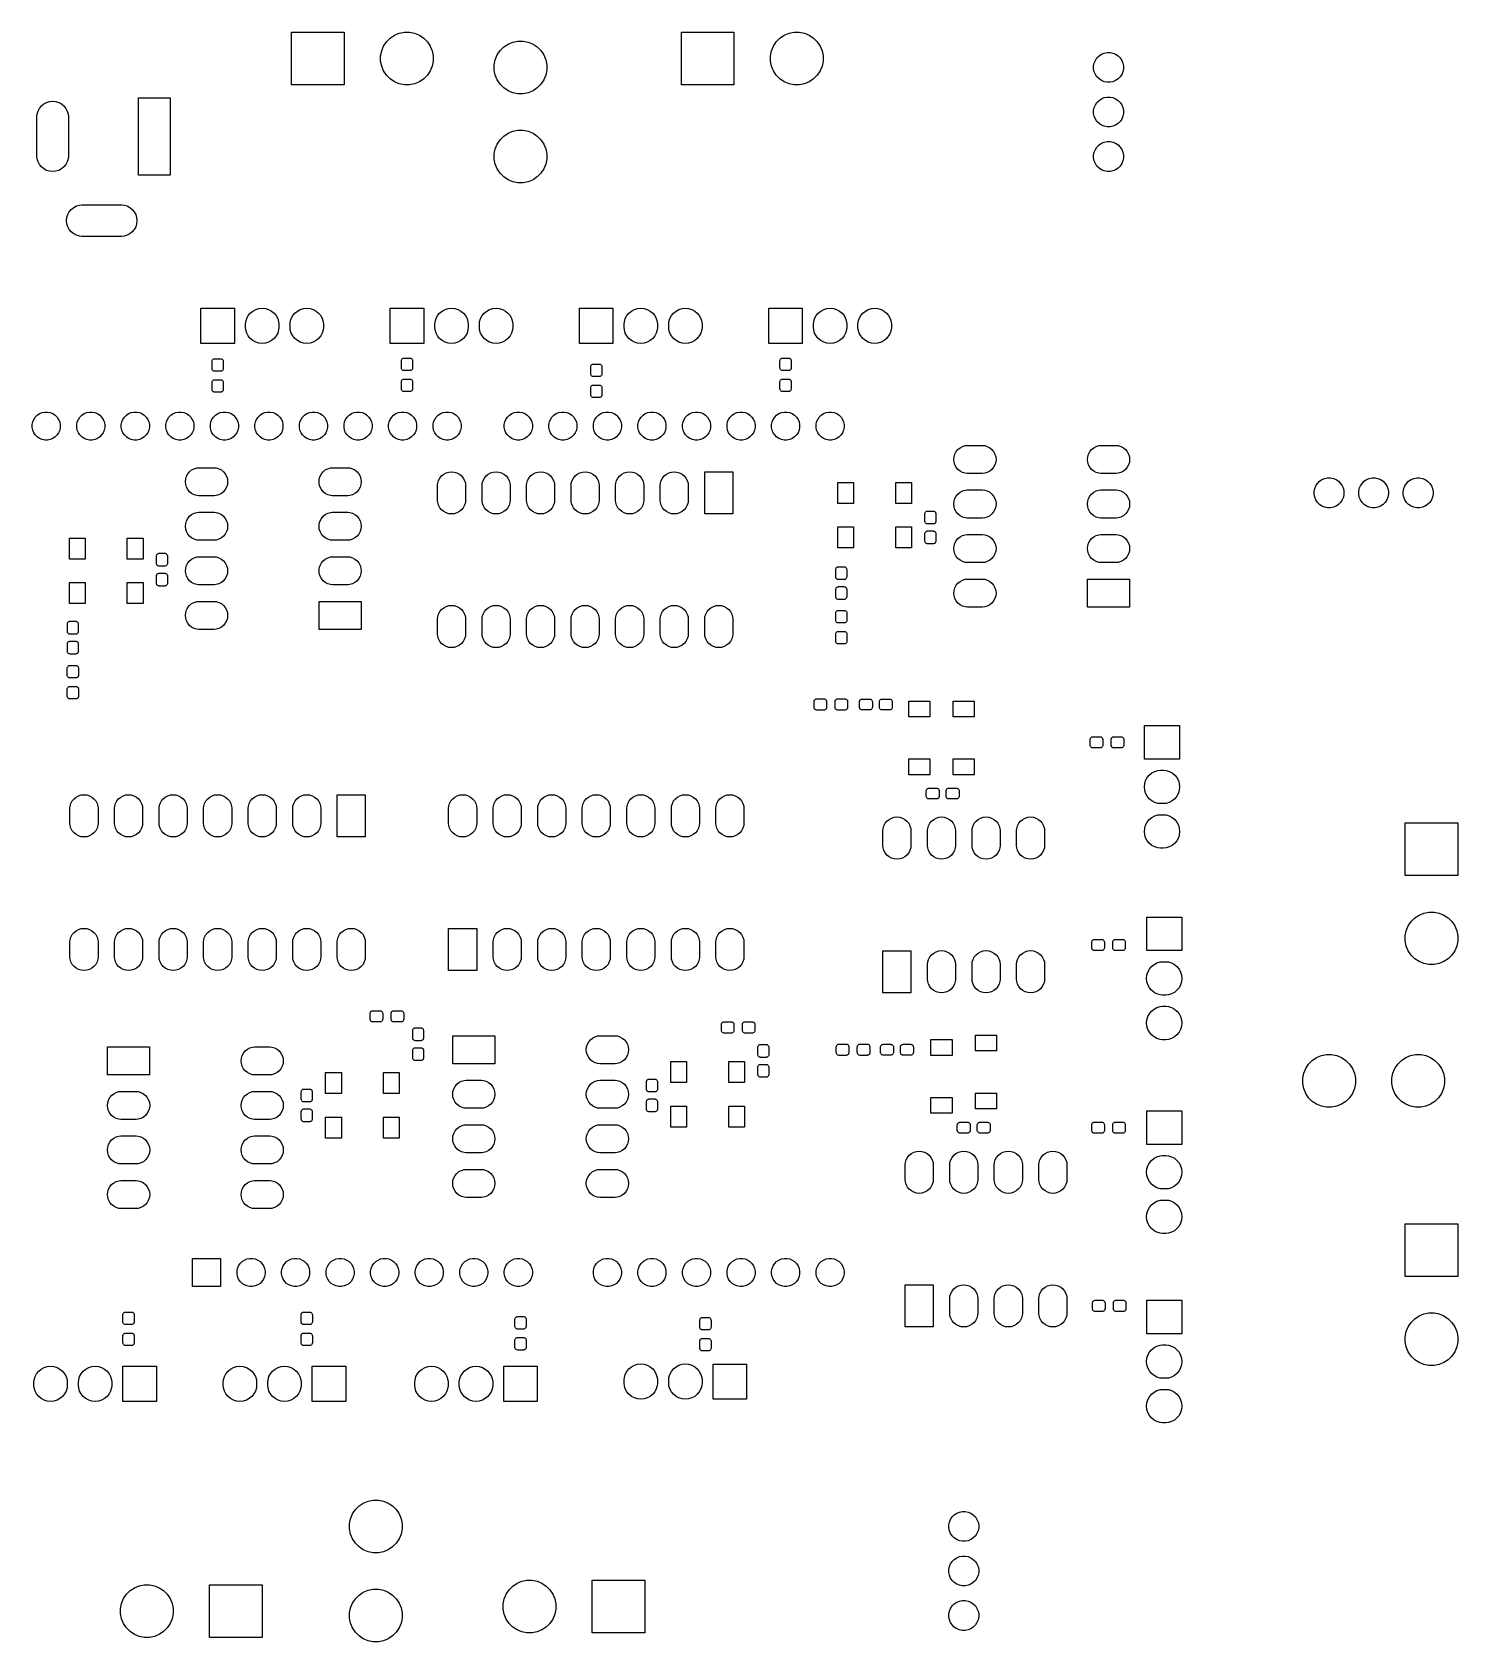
# Model space of a CAD drawing. Extents: x 2.41 to 5.61, y -5.4 to -1.79.
import ezdxf

# ---------------------------------------------------------------- set-up
doc = ezdxf.new("R2010")
doc.units = 0
doc.header["$MEASUREMENT"] = 0
doc.layers.add('BLACK', color=7, linetype='CONTINUOUS')

msp = doc.modelspace()

# ---------------------------------------------------------------- linework, layer by layer
at = {"layer": 'BLACK', "linetype": 'CONTINUOUS'}
for p, q in [((2.99094, -1.90906), (2.99094, -1.79094)), ((2.99094, -1.79094), (3.10906, -1.79094)), ((3.10906, -1.79094), (3.10906, -1.90906)), ((3.20413, -1.81235), (3.21235, -1.80413)), ((3.21235, -1.80413), (3.22203, -1.79767)), ((3.22203, -1.79767), (3.23277, -1.79321)), ((3.23277, -1.79321), (3.24418, -1.79094)), ((3.24418, -1.79094), (3.25582, -1.79094)), ((3.25582, -1.79094), (3.26723, -1.79321)), ((3.26723, -1.79321), (3.27797, -1.79767)), ((3.27797, -1.79767), (3.28765, -1.80413)), ((3.28765, -1.80413), (3.29587, -1.81235)), ((3.86594, -1.90906), (3.86594, -1.79094)), ((3.86594, -1.79094), (3.98406, -1.79094)), ((3.98406, -1.79094), (3.98406, -1.90906)), ((4.07913, -1.81235), (4.08735, -1.80413)), ((4.08735, -1.80413), (4.09703, -1.79767)), ((4.09703, -1.79767), (4.10777, -1.79321)), ((4.10777, -1.79321), (4.11918, -1.79094)), ((4.11918, -1.79094), (4.13082, -1.79094)), ((4.13082, -1.79094), (4.14223, -1.79321)), ((4.14223, -1.79321), (4.15297, -1.79767)), ((4.15297, -1.79767), (4.16265, -1.80413)), ((4.16265, -1.80413), (4.17087, -1.81235)), ((3.19094, -1.84418), (3.19321, -1.83277)), ((3.19321, -1.83277), (3.19767, -1.82203)), ((3.19767, -1.82203), (3.20413, -1.81235)), ((3.29587, -1.81235), (3.30233, -1.82203)), ((3.30233, -1.82203), (3.30679, -1.83277)), ((3.30679, -1.83277), (3.30906, -1.84418)), ((3.44821, -1.85277), (3.45267, -1.84203)), ((3.45267, -1.84203), (3.45913, -1.83235)), ((3.45913, -1.83235), (3.46735, -1.82413)), ((3.46735, -1.82413), (3.47703, -1.81767)), ((3.47703, -1.81767), (3.48777, -1.81321)), ((3.48777, -1.81321), (3.49918, -1.81094)), ((3.49918, -1.81094), (3.51082, -1.81094)), ((3.51082, -1.81094), (3.52223, -1.81321)), ((3.52223, -1.81321), (3.53297, -1.81767)), ((3.53297, -1.81767), (3.54265, -1.82413)), ((3.54265, -1.82413), (3.55087, -1.83235)), ((3.55087, -1.83235), (3.55733, -1.84203)), ((3.55733, -1.84203), (3.56179, -1.85277)), ((4.06594, -1.84418), (4.06821, -1.83277)), ((4.06821, -1.83277), (4.07267, -1.82203)), ((4.07267, -1.82203), (4.07913, -1.81235)), ((4.17087, -1.81235), (4.17733, -1.82203)), ((4.17733, -1.82203), (4.18179, -1.83277)), ((4.18179, -1.83277), (4.18406, -1.84418)), ((4.80367, -1.84401), (4.80915, -1.84034)), ((4.80915, -1.84034), (4.81524, -1.83782)), ((4.81524, -1.83782), (4.8217, -1.83654)), ((4.8217, -1.83654), (4.8283, -1.83654)), ((4.8283, -1.83654), (4.83476, -1.83782)), ((4.83476, -1.83782), (4.84085, -1.84034)), ((4.84085, -1.84034), (4.84633, -1.84401)), ((3.19094, -1.85582), (3.19094, -1.84418)), ((3.19321, -1.86723), (3.19094, -1.85582)), ((3.19767, -1.87797), (3.19321, -1.86723)), ((3.20413, -1.88765), (3.19767, -1.87797)), ((3.30233, -1.87797), (3.29587, -1.88765)), ((3.30679, -1.86723), (3.30233, -1.87797)), ((3.30906, -1.85582), (3.30679, -1.86723)), ((3.30906, -1.84418), (3.30906, -1.85582)), ((3.44594, -1.86418), (3.44821, -1.85277)), ((3.44594, -1.87582), (3.44594, -1.86418)), ((3.44821, -1.88723), (3.44594, -1.87582)), ((3.56179, -1.85277), (3.56406, -1.86418)), ((3.56406, -1.87582), (3.56179, -1.88723)), ((3.56406, -1.86418), (3.56406, -1.87582)), ((4.06594, -1.85582), (4.06594, -1.84418)), ((4.06821, -1.86723), (4.06594, -1.85582)), ((4.07267, -1.87797), (4.06821, -1.86723)), ((4.07913, -1.88765), (4.07267, -1.87797)), ((4.17733, -1.87797), (4.17087, -1.88765)), ((4.18179, -1.86723), (4.17733, -1.87797)), ((4.18406, -1.85582), (4.18179, -1.86723)), ((4.18406, -1.84418), (4.18406, -1.85582)), ((4.79154, -1.8667), (4.79282, -1.86024)), ((4.79154, -1.8733), (4.79154, -1.8667)), ((4.79282, -1.87976), (4.79154, -1.8733)), ((4.79282, -1.86024), (4.79534, -1.85415)), ((4.79534, -1.85415), (4.79901, -1.84867)), ((4.79901, -1.84867), (4.80367, -1.84401)), ((4.84633, -1.84401), (4.85099, -1.84867)), ((4.85099, -1.84867), (4.85466, -1.85415)), ((4.85466, -1.85415), (4.85718, -1.86024)), ((4.85718, -1.86024), (4.85846, -1.8667)), ((4.85846, -1.8733), (4.85718, -1.87976)), ((4.85846, -1.8667), (4.85846, -1.8733)), ((3.10906, -1.90906), (2.99094, -1.90906)), ((3.21235, -1.89587), (3.20413, -1.88765)), ((3.22203, -1.90233), (3.21235, -1.89587)), ((3.23277, -1.90679), (3.22203, -1.90233)), ((3.24418, -1.90906), (3.23277, -1.90679)), ((3.25582, -1.90906), (3.24418, -1.90906)), ((3.26723, -1.90679), (3.25582, -1.90906)), ((3.27797, -1.90233), (3.26723, -1.90679)), ((3.28765, -1.89587), (3.27797, -1.90233)), ((3.29587, -1.88765), (3.28765, -1.89587)), ((3.45267, -1.89797), (3.44821, -1.88723)), ((3.45913, -1.90765), (3.45267, -1.89797)), ((3.46735, -1.91587), (3.45913, -1.90765)), ((3.55087, -1.90765), (3.54265, -1.91587)), ((3.55733, -1.89797), (3.55087, -1.90765)), ((3.56179, -1.88723), (3.55733, -1.89797)), ((3.98406, -1.90906), (3.86594, -1.90906)), ((4.08735, -1.89587), (4.07913, -1.88765)), ((4.09703, -1.90233), (4.08735, -1.89587)), ((4.10777, -1.90679), (4.09703, -1.90233)), ((4.11918, -1.90906), (4.10777, -1.90679)), ((4.13082, -1.90906), (4.11918, -1.90906)), ((4.14223, -1.90679), (4.13082, -1.90906)), ((4.15297, -1.90233), (4.14223, -1.90679)), ((4.16265, -1.89587), (4.15297, -1.90233)), ((4.17087, -1.88765), (4.16265, -1.89587)), ((4.79534, -1.88585), (4.79282, -1.87976)), ((4.79901, -1.89133), (4.79534, -1.88585)), ((4.80367, -1.89599), (4.79901, -1.89133)), ((4.80915, -1.89966), (4.80367, -1.89599)), ((4.81524, -1.90218), (4.80915, -1.89966)), ((4.8217, -1.90346), (4.81524, -1.90218)), ((4.8283, -1.90346), (4.8217, -1.90346)), ((4.83476, -1.90218), (4.8283, -1.90346)), ((4.84085, -1.89966), (4.83476, -1.90218)), ((4.84633, -1.89599), (4.84085, -1.89966)), ((4.85099, -1.89133), (4.84633, -1.89599)), ((4.85466, -1.88585), (4.85099, -1.89133)), ((4.85718, -1.87976), (4.85466, -1.88585)), ((2.43487, -1.95209), (2.44103, -1.9488)), ((2.44103, -1.9488), (2.44771, -1.94677)), ((2.44771, -1.94677), (2.45465, -1.94609)), ((2.45465, -1.94609), (2.4616, -1.94677)), ((2.4616, -1.94677), (2.46828, -1.9488)), ((2.46828, -1.9488), (2.47443, -1.95209)), ((2.64757, -2.11161), (2.64757, -1.93839)), ((2.64757, -1.93839), (2.71843, -1.93839)), ((2.71843, -1.93839), (2.71843, -2.11161)), ((3.47703, -1.92233), (3.46735, -1.91587)), ((3.48777, -1.92679), (3.47703, -1.92233)), ((3.49918, -1.92906), (3.48777, -1.92679)), ((3.51082, -1.92906), (3.49918, -1.92906)), ((3.52223, -1.92679), (3.51082, -1.92906)), ((3.53297, -1.92233), (3.52223, -1.92679)), ((3.54265, -1.91587), (3.53297, -1.92233)), ((4.79534, -1.95415), (4.79901, -1.94867)), ((4.79901, -1.94867), (4.80367, -1.94401)), ((4.80367, -1.94401), (4.80915, -1.94034)), ((4.80915, -1.94034), (4.81524, -1.93782)), ((4.81524, -1.93782), (4.8217, -1.93654)), ((4.8217, -1.93654), (4.8283, -1.93654)), ((4.8283, -1.93654), (4.83476, -1.93782)), ((4.83476, -1.93782), (4.84085, -1.94034)), ((4.84085, -1.94034), (4.84633, -1.94401)), ((4.84633, -1.94401), (4.85099, -1.94867)), ((4.85099, -1.94867), (4.85466, -1.95415)), ((2.41922, -1.97995), (2.41973, -1.97475)), ((2.41922, -2.07005), (2.41922, -1.97995)), ((2.41973, -1.97475), (2.42176, -1.96807)), ((2.42176, -1.96807), (2.42505, -1.96191)), ((2.42505, -1.96191), (2.42948, -1.95652)), ((2.42948, -1.95652), (2.43487, -1.95209)), ((2.47443, -1.95209), (2.47983, -1.95652)), ((2.47983, -1.95652), (2.48426, -1.96191)), ((2.48426, -1.96191), (2.48755, -1.96807)), ((2.48755, -1.96807), (2.48957, -1.97475)), ((2.48957, -1.97475), (2.49009, -1.97995)), ((2.49009, -1.97995), (2.49009, -2.07005)), ((4.79154, -1.9667), (4.79282, -1.96024)), ((4.79154, -1.9733), (4.79154, -1.9667)), ((4.79282, -1.97976), (4.79154, -1.9733)), ((4.79282, -1.96024), (4.79534, -1.95415)), ((4.79534, -1.98585), (4.79282, -1.97976)), ((4.79901, -1.99133), (4.79534, -1.98585)), ((4.85466, -1.98585), (4.85099, -1.99133)), ((4.85466, -1.95415), (4.85718, -1.96024)), ((4.85718, -1.97976), (4.85466, -1.98585)), ((4.85718, -1.96024), (4.85846, -1.9667)), ((4.85846, -1.9733), (4.85718, -1.97976)), ((4.85846, -1.9667), (4.85846, -1.9733)), ((3.46735, -2.02413), (3.47703, -2.01767)), ((3.47703, -2.01767), (3.48777, -2.01321)), ((3.48777, -2.01321), (3.49918, -2.01094)), ((3.49918, -2.01094), (3.51082, -2.01094)), ((3.51082, -2.01094), (3.52223, -2.01321)), ((3.52223, -2.01321), (3.53297, -2.01767)), ((3.53297, -2.01767), (3.54265, -2.02413)), ((4.80367, -1.99599), (4.79901, -1.99133)), ((4.80915, -1.99966), (4.80367, -1.99599)), ((4.81524, -2.00218), (4.80915, -1.99966)), ((4.8217, -2.00346), (4.81524, -2.00218)), ((4.8283, -2.00346), (4.8217, -2.00346)), ((4.83476, -2.00218), (4.8283, -2.00346)), ((4.84085, -1.99966), (4.83476, -2.00218)), ((4.84633, -1.99599), (4.84085, -1.99966)), ((4.85099, -1.99133), (4.84633, -1.99599)), ((3.44594, -2.06418), (3.44821, -2.05277)), ((3.44821, -2.05277), (3.45267, -2.04203)), ((3.45267, -2.04203), (3.45913, -2.03235)), ((3.45913, -2.03235), (3.46735, -2.02413)), ((3.54265, -2.02413), (3.55087, -2.03235)), ((3.55087, -2.03235), (3.55733, -2.04203)), ((3.55733, -2.04203), (3.56179, -2.05277)), ((3.56179, -2.05277), (3.56406, -2.06418)), ((4.79282, -2.06024), (4.79534, -2.05415)), ((4.79534, -2.05415), (4.79901, -2.04867)), ((4.79901, -2.04867), (4.80367, -2.04401)), ((4.80367, -2.04401), (4.80915, -2.04034)), ((4.80915, -2.04034), (4.81524, -2.03782)), ((4.81524, -2.03782), (4.8217, -2.03654)), ((4.8217, -2.03654), (4.8283, -2.03654)), ((4.8283, -2.03654), (4.83476, -2.03782)), ((4.83476, -2.03782), (4.84085, -2.04034)), ((4.84085, -2.04034), (4.84633, -2.04401)), ((4.84633, -2.04401), (4.85099, -2.04867)), ((4.85099, -2.04867), (4.85466, -2.05415)), ((4.85466, -2.05415), (4.85718, -2.06024)), ((2.41973, -2.07525), (2.41922, -2.07005)), ((2.42176, -2.08193), (2.41973, -2.07525)), ((2.42505, -2.08809), (2.42176, -2.08193)), ((2.42948, -2.09348), (2.42505, -2.08809)), ((2.43487, -2.09791), (2.42948, -2.09348)), ((2.47983, -2.09348), (2.47443, -2.09791)), ((2.48426, -2.08809), (2.47983, -2.09348)), ((2.48755, -2.08193), (2.48426, -2.08809)), ((2.48957, -2.07525), (2.48755, -2.08193)), ((2.49009, -2.07005), (2.48957, -2.07525)), ((3.44594, -2.07582), (3.44594, -2.06418)), ((3.44821, -2.08723), (3.44594, -2.07582)), ((3.45267, -2.09797), (3.44821, -2.08723)), ((3.56179, -2.08723), (3.55733, -2.09797)), ((3.56406, -2.07582), (3.56179, -2.08723)), ((3.56406, -2.06418), (3.56406, -2.07582)), ((4.79154, -2.0667), (4.79282, -2.06024)), ((4.79154, -2.0733), (4.79154, -2.0667)), ((4.79282, -2.07976), (4.79154, -2.0733)), ((4.79534, -2.08585), (4.79282, -2.07976)), ((4.79901, -2.09133), (4.79534, -2.08585)), ((4.80367, -2.09599), (4.79901, -2.09133)), ((4.85099, -2.09133), (4.84633, -2.09599)), ((4.85466, -2.08585), (4.85099, -2.09133)), ((4.85718, -2.07976), (4.85466, -2.08585)), ((4.85718, -2.06024), (4.85846, -2.0667)), ((4.85846, -2.0733), (4.85718, -2.07976)), ((4.85846, -2.0667), (4.85846, -2.0733)), ((2.44103, -2.1012), (2.43487, -2.09791)), ((2.44771, -2.10323), (2.44103, -2.1012)), ((2.45465, -2.10391), (2.44771, -2.10323)), ((2.4616, -2.10323), (2.45465, -2.10391)), ((2.46828, -2.1012), (2.4616, -2.10323)), ((2.47443, -2.09791), (2.46828, -2.1012)), ((2.71843, -2.11161), (2.64757, -2.11161)), ((3.45913, -2.10765), (3.45267, -2.09797)), ((3.46735, -2.11587), (3.45913, -2.10765)), ((3.47703, -2.12233), (3.46735, -2.11587)), ((3.48777, -2.12679), (3.47703, -2.12233)), ((3.49918, -2.12906), (3.48777, -2.12679)), ((3.51082, -2.12906), (3.49918, -2.12906)), ((3.52223, -2.12679), (3.51082, -2.12906)), ((3.53297, -2.12233), (3.52223, -2.12679)), ((3.54265, -2.11587), (3.53297, -2.12233)), ((3.55087, -2.10765), (3.54265, -2.11587)), ((3.55733, -2.09797), (3.55087, -2.10765)), ((4.80915, -2.09966), (4.80367, -2.09599)), ((4.81524, -2.10218), (4.80915, -2.09966)), ((4.8217, -2.10346), (4.81524, -2.10218)), ((4.8283, -2.10346), (4.8217, -2.10346)), ((4.83476, -2.10218), (4.8283, -2.10346)), ((4.84085, -2.09966), (4.83476, -2.10218)), ((4.84633, -2.09599), (4.84085, -2.09966)), ((2.48666, -2.20703), (2.48869, -2.20035)), ((2.48869, -2.20035), (2.49198, -2.1942)), ((2.49198, -2.1942), (2.49641, -2.1888)), ((2.49641, -2.1888), (2.5018, -2.18437)), ((2.5018, -2.18437), (2.50796, -2.18108)), ((2.50796, -2.18108), (2.51464, -2.17906)), ((2.51464, -2.17906), (2.51984, -2.17854)), ((2.51984, -2.17854), (2.60994, -2.17854)), ((2.60994, -2.17854), (2.61514, -2.17906)), ((2.61514, -2.17906), (2.62182, -2.18108)), ((2.62182, -2.18108), (2.62798, -2.18437)), ((2.62798, -2.18437), (2.63337, -2.1888)), ((2.63337, -2.1888), (2.6378, -2.1942)), ((2.6378, -2.1942), (2.64109, -2.20035)), ((2.64109, -2.20035), (2.64312, -2.20703)), ((2.48598, -2.21398), (2.48666, -2.20703)), ((2.48666, -2.22092), (2.48598, -2.21398)), ((2.48869, -2.2276), (2.48666, -2.22092)), ((2.49198, -2.23376), (2.48869, -2.2276)), ((2.49641, -2.23915), (2.49198, -2.23376)), ((2.5018, -2.24358), (2.49641, -2.23915)), ((2.63337, -2.23915), (2.62798, -2.24358)), ((2.6378, -2.23376), (2.63337, -2.23915)), ((2.64109, -2.2276), (2.6378, -2.23376)), ((2.64312, -2.22092), (2.64109, -2.2276)), ((2.64312, -2.20703), (2.6438, -2.21398)), ((2.6438, -2.21398), (2.64312, -2.22092)), ((2.50796, -2.24687), (2.5018, -2.24358)), ((2.51464, -2.2489), (2.50796, -2.24687)), ((2.51984, -2.24941), (2.51464, -2.2489)), ((2.60994, -2.24941), (2.51984, -2.24941)), ((2.61514, -2.2489), (2.60994, -2.24941)), ((2.62182, -2.24687), (2.61514, -2.2489)), ((2.62798, -2.24358), (2.62182, -2.24687)), ((2.7875, -2.48937), (2.7875, -2.41063)), ((2.7875, -2.41063), (2.8625, -2.41063)), ((2.8625, -2.41063), (2.8625, -2.48937)), ((2.89836, -2.42149), (2.90407, -2.4168)), ((2.90407, -2.4168), (2.91058, -2.41332)), ((2.91058, -2.41332), (2.91765, -2.41117)), ((2.91765, -2.41117), (2.925, -2.41045)), ((2.925, -2.41045), (2.93235, -2.41117)), ((2.93235, -2.41117), (2.93942, -2.41332)), ((2.93942, -2.41332), (2.94593, -2.4168)), ((2.94593, -2.4168), (2.95164, -2.42149)), ((2.99836, -2.42149), (3.00407, -2.4168)), ((3.00407, -2.4168), (3.01058, -2.41332)), ((3.01058, -2.41332), (3.01765, -2.41117)), ((3.01765, -2.41117), (3.025, -2.41045)), ((3.025, -2.41045), (3.03235, -2.41117)), ((3.03235, -2.41117), (3.03942, -2.41332)), ((3.03942, -2.41332), (3.04593, -2.4168)), ((3.04593, -2.4168), (3.05164, -2.42149)), ((3.2125, -2.48937), (3.2125, -2.41063)), ((3.2125, -2.41063), (3.2875, -2.41063)), ((3.2875, -2.41063), (3.2875, -2.48937)), ((3.32336, -2.42149), (3.32907, -2.4168)), ((3.32907, -2.4168), (3.33558, -2.41332)), ((3.33558, -2.41332), (3.34265, -2.41117)), ((3.34265, -2.41117), (3.35, -2.41045)), ((3.35, -2.41045), (3.35735, -2.41117)), ((3.35735, -2.41117), (3.36442, -2.41332)), ((3.36442, -2.41332), (3.37093, -2.4168)), ((3.37093, -2.4168), (3.37664, -2.42149)), ((3.42336, -2.42149), (3.42907, -2.4168)), ((3.42907, -2.4168), (3.43558, -2.41332)), ((3.43558, -2.41332), (3.44265, -2.41117)), ((3.44265, -2.41117), (3.45, -2.41045)), ((3.45, -2.41045), (3.45735, -2.41117)), ((3.45735, -2.41117), (3.46442, -2.41332)), ((3.46442, -2.41332), (3.47093, -2.4168)), ((3.47093, -2.4168), (3.47664, -2.42149)), ((3.6375, -2.48937), (3.6375, -2.41063)), ((3.6375, -2.41063), (3.7125, -2.41063)), ((3.7125, -2.41063), (3.7125, -2.48937)), ((3.74836, -2.42149), (3.75407, -2.4168)), ((3.75407, -2.4168), (3.76058, -2.41332)), ((3.76058, -2.41332), (3.76765, -2.41117)), ((3.76765, -2.41117), (3.775, -2.41045)), ((3.775, -2.41045), (3.78235, -2.41117)), ((3.78235, -2.41117), (3.78942, -2.41332)), ((3.78942, -2.41332), (3.79593, -2.4168)), ((3.79593, -2.4168), (3.80164, -2.42149)), ((3.84836, -2.42149), (3.85407, -2.4168)), ((3.85407, -2.4168), (3.86058, -2.41332)), ((3.86058, -2.41332), (3.86765, -2.41117)), ((3.86765, -2.41117), (3.875, -2.41045)), ((3.875, -2.41045), (3.88235, -2.41117)), ((3.88235, -2.41117), (3.88942, -2.41332)), ((3.88942, -2.41332), (3.89593, -2.4168)), ((3.89593, -2.4168), (3.90164, -2.42149)), ((4.0625, -2.48937), (4.0625, -2.41063)), ((4.0625, -2.41063), (4.1375, -2.41063)), ((4.1375, -2.41063), (4.1375, -2.48937)), ((4.17336, -2.42149), (4.17907, -2.4168)), ((4.17907, -2.4168), (4.18558, -2.41332)), ((4.18558, -2.41332), (4.19265, -2.41117)), ((4.19265, -2.41117), (4.2, -2.41045)), ((4.2, -2.41045), (4.20735, -2.41117)), ((4.20735, -2.41117), (4.21442, -2.41332)), ((4.21442, -2.41332), (4.22093, -2.4168)), ((4.22093, -2.4168), (4.22664, -2.42149)), ((4.27336, -2.42149), (4.27907, -2.4168)), ((4.27907, -2.4168), (4.28558, -2.41332)), ((4.28558, -2.41332), (4.29265, -2.41117)), ((4.29265, -2.41117), (4.3, -2.41045)), ((4.3, -2.41045), (4.30735, -2.41117)), ((4.30735, -2.41117), (4.31442, -2.41332)), ((4.31442, -2.41332), (4.32093, -2.4168)), ((4.32093, -2.4168), (4.32664, -2.42149)), ((2.8875, -2.44629), (2.88804, -2.44078)), ((2.8875, -2.45371), (2.8875, -2.44629)), ((2.88804, -2.45922), (2.8875, -2.45371)), ((2.88804, -2.44078), (2.89019, -2.43371)), ((2.89019, -2.43371), (2.89367, -2.4272)), ((2.89367, -2.4272), (2.89836, -2.42149)), ((2.95164, -2.42149), (2.95633, -2.4272)), ((2.95633, -2.4272), (2.95981, -2.43371)), ((2.95981, -2.43371), (2.96196, -2.44078)), ((2.96196, -2.44078), (2.9625, -2.44629)), ((2.9625, -2.45371), (2.96196, -2.45922)), ((2.9625, -2.44629), (2.9625, -2.45371)), ((2.9875, -2.44629), (2.98804, -2.44078)), ((2.9875, -2.45371), (2.9875, -2.44629)), ((2.98804, -2.45922), (2.9875, -2.45371)), ((2.98804, -2.44078), (2.99019, -2.43371)), ((2.99019, -2.43371), (2.99367, -2.4272)), ((2.99367, -2.4272), (2.99836, -2.42149)), ((3.05164, -2.42149), (3.05633, -2.4272)), ((3.05633, -2.4272), (3.05981, -2.43371)), ((3.05981, -2.43371), (3.06196, -2.44078)), ((3.06196, -2.44078), (3.0625, -2.44629)), ((3.0625, -2.45371), (3.06196, -2.45922)), ((3.0625, -2.44629), (3.0625, -2.45371)), ((3.3125, -2.44629), (3.31304, -2.44078)), ((3.3125, -2.45371), (3.3125, -2.44629)), ((3.31304, -2.45922), (3.3125, -2.45371)), ((3.31304, -2.44078), (3.31519, -2.43371)), ((3.31519, -2.43371), (3.31867, -2.4272)), ((3.31867, -2.4272), (3.32336, -2.42149)), ((3.37664, -2.42149), (3.38133, -2.4272)), ((3.38133, -2.4272), (3.38481, -2.43371)), ((3.38481, -2.43371), (3.38696, -2.44078)), ((3.38696, -2.44078), (3.3875, -2.44629)), ((3.3875, -2.45371), (3.38696, -2.45922)), ((3.3875, -2.44629), (3.3875, -2.45371)), ((3.4125, -2.44629), (3.41304, -2.44078)), ((3.4125, -2.45371), (3.4125, -2.44629)), ((3.41304, -2.45922), (3.4125, -2.45371)), ((3.41304, -2.44078), (3.41519, -2.43371)), ((3.41519, -2.43371), (3.41867, -2.4272)), ((3.41867, -2.4272), (3.42336, -2.42149)), ((3.47664, -2.42149), (3.48133, -2.4272)), ((3.48133, -2.4272), (3.48481, -2.43371)), ((3.48481, -2.43371), (3.48696, -2.44078)), ((3.48696, -2.44078), (3.4875, -2.44629)), ((3.4875, -2.45371), (3.48696, -2.45922)), ((3.4875, -2.44629), (3.4875, -2.45371)), ((3.7375, -2.44629), (3.73804, -2.44078)), ((3.7375, -2.45371), (3.7375, -2.44629)), ((3.73804, -2.45922), (3.7375, -2.45371)), ((3.73804, -2.44078), (3.74019, -2.43371)), ((3.74019, -2.43371), (3.74367, -2.4272)), ((3.74367, -2.4272), (3.74836, -2.42149)), ((3.80164, -2.42149), (3.80633, -2.4272)), ((3.80633, -2.4272), (3.80981, -2.43371)), ((3.80981, -2.43371), (3.81196, -2.44078)), ((3.81196, -2.44078), (3.8125, -2.44629)), ((3.8125, -2.45371), (3.81196, -2.45922)), ((3.8125, -2.44629), (3.8125, -2.45371)), ((3.8375, -2.44629), (3.83804, -2.44078)), ((3.8375, -2.45371), (3.8375, -2.44629)), ((3.83804, -2.45922), (3.8375, -2.45371)), ((3.83804, -2.44078), (3.84019, -2.43371)), ((3.84019, -2.43371), (3.84367, -2.4272)), ((3.84367, -2.4272), (3.84836, -2.42149)), ((3.90164, -2.42149), (3.90633, -2.4272)), ((3.90633, -2.4272), (3.90981, -2.43371)), ((3.90981, -2.43371), (3.91196, -2.44078)), ((3.91196, -2.44078), (3.9125, -2.44629)), ((3.9125, -2.45371), (3.91196, -2.45922)), ((3.9125, -2.44629), (3.9125, -2.45371)), ((4.1625, -2.44629), (4.16304, -2.44078)), ((4.1625, -2.45371), (4.1625, -2.44629)), ((4.16304, -2.45922), (4.1625, -2.45371)), ((4.16304, -2.44078), (4.16519, -2.43371)), ((4.16519, -2.43371), (4.16867, -2.4272)), ((4.16867, -2.4272), (4.17336, -2.42149)), ((4.22664, -2.42149), (4.23133, -2.4272)), ((4.23133, -2.4272), (4.23481, -2.43371)), ((4.23481, -2.43371), (4.23696, -2.44078)), ((4.23696, -2.44078), (4.2375, -2.44629)), ((4.2375, -2.45371), (4.23696, -2.45922)), ((4.2375, -2.44629), (4.2375, -2.45371)), ((4.2625, -2.44629), (4.26304, -2.44078)), ((4.2625, -2.45371), (4.2625, -2.44629)), ((4.26304, -2.45922), (4.2625, -2.45371)), ((4.26304, -2.44078), (4.26519, -2.43371)), ((4.26519, -2.43371), (4.26867, -2.4272)), ((4.26867, -2.4272), (4.27336, -2.42149)), ((4.32664, -2.42149), (4.33133, -2.4272)), ((4.33133, -2.4272), (4.33481, -2.43371)), ((4.33481, -2.43371), (4.33696, -2.44078)), ((4.33696, -2.44078), (4.3375, -2.44629)), ((4.3375, -2.45371), (4.33696, -2.45922)), ((4.3375, -2.44629), (4.3375, -2.45371)), ((2.8625, -2.48937), (2.7875, -2.48937)), ((2.89019, -2.46629), (2.88804, -2.45922)), ((2.89367, -2.4728), (2.89019, -2.46629)), ((2.89836, -2.47851), (2.89367, -2.4728)), ((2.90407, -2.4832), (2.89836, -2.47851)), ((2.91058, -2.48668), (2.90407, -2.4832)), ((2.91765, -2.48883), (2.91058, -2.48668)), ((2.925, -2.48955), (2.91765, -2.48883)), ((2.93235, -2.48883), (2.925, -2.48955)), ((2.93942, -2.48668), (2.93235, -2.48883)), ((2.94593, -2.4832), (2.93942, -2.48668)), ((2.95164, -2.47851), (2.94593, -2.4832)), ((2.95633, -2.4728), (2.95164, -2.47851)), ((2.95981, -2.46629), (2.95633, -2.4728)), ((2.96196, -2.45922), (2.95981, -2.46629)), ((2.99019, -2.46629), (2.98804, -2.45922)), ((2.99367, -2.4728), (2.99019, -2.46629)), ((2.99836, -2.47851), (2.99367, -2.4728)), ((3.00407, -2.4832), (2.99836, -2.47851)), ((3.01058, -2.48668), (3.00407, -2.4832)), ((3.01765, -2.48883), (3.01058, -2.48668)), ((3.025, -2.48955), (3.01765, -2.48883)), ((3.03235, -2.48883), (3.025, -2.48955)), ((3.03942, -2.48668), (3.03235, -2.48883)), ((3.04593, -2.4832), (3.03942, -2.48668)), ((3.05164, -2.47851), (3.04593, -2.4832)), ((3.05633, -2.4728), (3.05164, -2.47851)), ((3.05981, -2.46629), (3.05633, -2.4728)), ((3.06196, -2.45922), (3.05981, -2.46629)), ((3.2875, -2.48937), (3.2125, -2.48937)), ((3.31519, -2.46629), (3.31304, -2.45922)), ((3.31867, -2.4728), (3.31519, -2.46629)), ((3.32336, -2.47851), (3.31867, -2.4728)), ((3.32907, -2.4832), (3.32336, -2.47851)), ((3.33558, -2.48668), (3.32907, -2.4832)), ((3.34265, -2.48883), (3.33558, -2.48668)), ((3.35, -2.48955), (3.34265, -2.48883)), ((3.35735, -2.48883), (3.35, -2.48955)), ((3.36442, -2.48668), (3.35735, -2.48883)), ((3.37093, -2.4832), (3.36442, -2.48668)), ((3.37664, -2.47851), (3.37093, -2.4832)), ((3.38133, -2.4728), (3.37664, -2.47851)), ((3.38481, -2.46629), (3.38133, -2.4728)), ((3.38696, -2.45922), (3.38481, -2.46629)), ((3.41519, -2.46629), (3.41304, -2.45922)), ((3.41867, -2.4728), (3.41519, -2.46629)), ((3.42336, -2.47851), (3.41867, -2.4728)), ((3.42907, -2.4832), (3.42336, -2.47851)), ((3.43558, -2.48668), (3.42907, -2.4832)), ((3.44265, -2.48883), (3.43558, -2.48668)), ((3.45, -2.48955), (3.44265, -2.48883)), ((3.45735, -2.48883), (3.45, -2.48955)), ((3.46442, -2.48668), (3.45735, -2.48883)), ((3.47093, -2.4832), (3.46442, -2.48668)), ((3.47664, -2.47851), (3.47093, -2.4832)), ((3.48133, -2.4728), (3.47664, -2.47851)), ((3.48481, -2.46629), (3.48133, -2.4728)), ((3.48696, -2.45922), (3.48481, -2.46629)), ((3.7125, -2.48937), (3.6375, -2.48937)), ((3.74019, -2.46629), (3.73804, -2.45922)), ((3.74367, -2.4728), (3.74019, -2.46629)), ((3.74836, -2.47851), (3.74367, -2.4728)), ((3.75407, -2.4832), (3.74836, -2.47851)), ((3.76058, -2.48668), (3.75407, -2.4832)), ((3.76765, -2.48883), (3.76058, -2.48668)), ((3.775, -2.48955), (3.76765, -2.48883)), ((3.78235, -2.48883), (3.775, -2.48955)), ((3.78942, -2.48668), (3.78235, -2.48883)), ((3.79593, -2.4832), (3.78942, -2.48668)), ((3.80164, -2.47851), (3.79593, -2.4832)), ((3.80633, -2.4728), (3.80164, -2.47851)), ((3.80981, -2.46629), (3.80633, -2.4728)), ((3.81196, -2.45922), (3.80981, -2.46629)), ((3.84019, -2.46629), (3.83804, -2.45922)), ((3.84367, -2.4728), (3.84019, -2.46629)), ((3.84836, -2.47851), (3.84367, -2.4728)), ((3.85407, -2.4832), (3.84836, -2.47851)), ((3.86058, -2.48668), (3.85407, -2.4832)), ((3.86765, -2.48883), (3.86058, -2.48668)), ((3.875, -2.48955), (3.86765, -2.48883)), ((3.88235, -2.48883), (3.875, -2.48955)), ((3.88942, -2.48668), (3.88235, -2.48883)), ((3.89593, -2.4832), (3.88942, -2.48668)), ((3.90164, -2.47851), (3.89593, -2.4832)), ((3.90633, -2.4728), (3.90164, -2.47851)), ((3.90981, -2.46629), (3.90633, -2.4728)), ((3.91196, -2.45922), (3.90981, -2.46629)), ((4.1375, -2.48937), (4.0625, -2.48937)), ((4.16519, -2.46629), (4.16304, -2.45922)), ((4.16867, -2.4728), (4.16519, -2.46629)), ((4.17336, -2.47851), (4.16867, -2.4728)), ((4.17907, -2.4832), (4.17336, -2.47851)), ((4.18558, -2.48668), (4.17907, -2.4832)), ((4.19265, -2.48883), (4.18558, -2.48668)), ((4.2, -2.48955), (4.19265, -2.48883)), ((4.20735, -2.48883), (4.2, -2.48955)), ((4.21442, -2.48668), (4.20735, -2.48883)), ((4.22093, -2.4832), (4.21442, -2.48668)), ((4.22664, -2.47851), (4.22093, -2.4832)), ((4.23133, -2.4728), (4.22664, -2.47851)), ((4.23481, -2.46629), (4.23133, -2.4728)), ((4.23696, -2.45922), (4.23481, -2.46629)), ((4.26519, -2.46629), (4.26304, -2.45922)), ((4.26867, -2.4728), (4.26519, -2.46629)), ((4.27336, -2.47851), (4.26867, -2.4728)), ((4.27907, -2.4832), (4.27336, -2.47851)), ((4.28558, -2.48668), (4.27907, -2.4832)), ((4.29265, -2.48883), (4.28558, -2.48668)), ((4.3, -2.48955), (4.29265, -2.48883)), ((4.30735, -2.48883), (4.3, -2.48955)), ((4.31442, -2.48668), (4.30735, -2.48883)), ((4.32093, -2.4832), (4.31442, -2.48668)), ((4.32664, -2.47851), (4.32093, -2.4832)), ((4.33133, -2.4728), (4.32664, -2.47851)), ((4.33481, -2.46629), (4.33133, -2.4728)), ((4.33696, -2.45922), (4.33481, -2.46629)), ((2.8124, -2.53018), (2.81252, -2.52895)), ((2.81252, -2.52895), (2.81288, -2.52777)), ((2.81288, -2.52777), (2.81346, -2.52668)), ((2.81346, -2.52668), (2.81425, -2.52572)), ((2.81425, -2.52572), (2.8152, -2.52494)), ((2.8152, -2.52494), (2.81629, -2.52436)), ((2.81629, -2.52436), (2.81747, -2.524)), ((2.81747, -2.524), (2.8187, -2.52388)), ((2.8187, -2.52388), (2.8313, -2.52388)), ((2.8313, -2.52388), (2.83253, -2.524)), ((2.83253, -2.524), (2.83371, -2.52436)), ((2.83371, -2.52436), (2.8348, -2.52494)), ((2.8348, -2.52494), (2.83575, -2.52572)), ((2.83575, -2.52572), (2.83654, -2.52668)), ((2.83654, -2.52668), (2.83712, -2.52777)), ((2.83712, -2.52777), (2.83748, -2.52895)), ((2.83748, -2.52895), (2.8376, -2.53018)), ((3.2374, -2.5287), (3.23752, -2.52747)), ((3.2374, -2.54425), (3.2374, -2.5287)), ((3.23752, -2.52747), (3.23788, -2.52629)), ((3.23788, -2.52629), (3.23846, -2.5252)), ((3.23846, -2.5252), (3.23925, -2.52425)), ((3.23925, -2.52425), (3.2402, -2.52346)), ((3.2402, -2.52346), (3.24129, -2.52288)), ((3.24129, -2.52288), (3.24247, -2.52252)), ((3.24247, -2.52252), (3.2437, -2.5224)), ((3.2437, -2.5224), (3.2563, -2.5224)), ((3.2563, -2.5224), (3.25753, -2.52252)), ((3.25753, -2.52252), (3.25871, -2.52288)), ((3.25871, -2.52288), (3.2598, -2.52346)), ((3.2598, -2.52346), (3.26075, -2.52425)), ((3.26075, -2.52425), (3.26154, -2.5252)), ((3.26154, -2.5252), (3.26212, -2.52629)), ((3.26212, -2.52629), (3.26248, -2.52747)), ((3.26248, -2.52747), (3.2626, -2.5287)), ((3.2626, -2.5287), (3.2626, -2.54425)), ((4.0874, -2.5287), (4.08752, -2.52747)), ((4.0874, -2.54425), (4.0874, -2.5287)), ((4.08752, -2.52747), (4.08788, -2.52629)), ((4.08788, -2.52629), (4.08846, -2.5252)), ((4.08846, -2.5252), (4.08925, -2.52425)), ((4.08925, -2.52425), (4.0902, -2.52346)), ((4.0902, -2.52346), (4.09129, -2.52288)), ((4.09129, -2.52288), (4.09247, -2.52252)), ((4.09247, -2.52252), (4.0937, -2.5224)), ((4.0937, -2.5224), (4.1063, -2.5224)), ((4.1063, -2.5224), (4.10753, -2.52252)), ((4.10753, -2.52252), (4.10871, -2.52288)), ((4.10871, -2.52288), (4.1098, -2.52346)), ((4.1098, -2.52346), (4.11075, -2.52425)), ((4.11075, -2.52425), (4.11154, -2.5252)), ((4.11154, -2.5252), (4.11212, -2.52629)), ((4.11212, -2.52629), (4.11248, -2.52747)), ((4.11248, -2.52747), (4.1126, -2.5287)), ((4.1126, -2.5287), (4.1126, -2.54425)), ((2.8124, -2.54573), (2.8124, -2.53018)), ((2.81252, -2.54696), (2.8124, -2.54573)), ((2.81288, -2.54814), (2.81252, -2.54696)), ((2.81346, -2.54923), (2.81288, -2.54814)), ((2.81425, -2.55018), (2.81346, -2.54923)), ((2.8152, -2.55097), (2.81425, -2.55018)), ((2.81629, -2.55155), (2.8152, -2.55097)), ((2.81747, -2.55191), (2.81629, -2.55155)), ((2.8187, -2.55203), (2.81747, -2.55191)), ((2.8313, -2.55203), (2.8187, -2.55203)), ((2.83253, -2.55191), (2.8313, -2.55203)), ((2.83371, -2.55155), (2.83253, -2.55191)), ((2.8348, -2.55097), (2.83371, -2.55155)), ((2.83575, -2.55018), (2.8348, -2.55097)), ((2.83654, -2.54923), (2.83575, -2.55018)), ((2.83712, -2.54814), (2.83654, -2.54923)), ((2.83748, -2.54696), (2.83712, -2.54814)), ((2.8376, -2.54573), (2.83748, -2.54696)), ((2.8376, -2.53018), (2.8376, -2.54573)), ((3.23752, -2.54548), (3.2374, -2.54425)), ((3.23788, -2.54666), (3.23752, -2.54548)), ((3.23846, -2.54775), (3.23788, -2.54666)), ((3.23925, -2.54871), (3.23846, -2.54775)), ((3.2402, -2.54949), (3.23925, -2.54871)), ((3.24129, -2.55007), (3.2402, -2.54949)), ((3.24247, -2.55043), (3.24129, -2.55007)), ((3.2437, -2.55055), (3.24247, -2.55043)), ((3.2563, -2.55055), (3.2437, -2.55055)), ((3.25753, -2.55043), (3.2563, -2.55055)), ((3.25871, -2.55007), (3.25753, -2.55043)), ((3.2598, -2.54949), (3.25871, -2.55007)), ((3.26075, -2.54871), (3.2598, -2.54949)), ((3.26154, -2.54775), (3.26075, -2.54871)), ((3.26212, -2.54666), (3.26154, -2.54775)), ((3.26248, -2.54548), (3.26212, -2.54666)), ((3.2626, -2.54425), (3.26248, -2.54548)), ((3.6624, -2.54222), (3.66252, -2.541)), ((3.6624, -2.55778), (3.6624, -2.54222)), ((3.66252, -2.559), (3.6624, -2.55778)), ((3.66252, -2.541), (3.66288, -2.53981)), ((3.66288, -2.56019), (3.66252, -2.559)), ((3.66288, -2.53981), (3.66346, -2.53872)), ((3.66346, -2.56128), (3.66288, -2.56019)), ((3.66346, -2.53872), (3.66425, -2.53777)), ((3.66425, -2.56223), (3.66346, -2.56128)), ((3.66425, -2.53777), (3.6652, -2.53699)), ((3.6652, -2.56301), (3.66425, -2.56223)), ((3.6652, -2.53699), (3.66629, -2.5364)), ((3.66629, -2.5636), (3.6652, -2.56301)), ((3.66629, -2.5364), (3.66747, -2.53605)), ((3.66747, -2.56395), (3.66629, -2.5636)), ((3.66747, -2.53605), (3.6687, -2.53593)), ((3.6687, -2.56407), (3.66747, -2.56395)), ((3.6687, -2.53593), (3.6813, -2.53593)), ((3.6813, -2.56407), (3.6687, -2.56407)), ((3.6813, -2.53593), (3.68253, -2.53605)), ((3.68253, -2.56395), (3.6813, -2.56407)), ((3.68253, -2.53605), (3.68371, -2.5364)), ((3.68371, -2.5636), (3.68253, -2.56395)), ((3.68371, -2.5364), (3.6848, -2.53699)), ((3.6848, -2.56301), (3.68371, -2.5636)), ((3.6848, -2.53699), (3.68575, -2.53777)), ((3.68575, -2.56223), (3.6848, -2.56301)), ((3.68575, -2.53777), (3.68654, -2.53872)), ((3.68654, -2.56128), (3.68575, -2.56223)), ((3.68654, -2.53872), (3.68712, -2.53981)), ((3.68712, -2.56019), (3.68654, -2.56128)), ((3.68712, -2.53981), (3.68748, -2.541)), ((3.68748, -2.559), (3.68712, -2.56019)), ((3.68748, -2.541), (3.6876, -2.54222)), ((3.6876, -2.55778), (3.68748, -2.559)), ((3.6876, -2.54222), (3.6876, -2.55778)), ((4.08752, -2.54548), (4.0874, -2.54425)), ((4.08788, -2.54666), (4.08752, -2.54548)), ((4.08846, -2.54775), (4.08788, -2.54666)), ((4.08925, -2.54871), (4.08846, -2.54775)), ((4.0902, -2.54949), (4.08925, -2.54871)), ((4.09129, -2.55007), (4.0902, -2.54949)), ((4.09247, -2.55043), (4.09129, -2.55007)), ((4.0937, -2.55055), (4.09247, -2.55043)), ((4.1063, -2.55055), (4.0937, -2.55055)), ((4.10753, -2.55043), (4.1063, -2.55055)), ((4.10871, -2.55007), (4.10753, -2.55043)), ((4.1098, -2.54949), (4.10871, -2.55007)), ((4.11075, -2.54871), (4.1098, -2.54949)), ((4.11154, -2.54775), (4.11075, -2.54871)), ((4.11212, -2.54666), (4.11154, -2.54775)), ((4.11248, -2.54548), (4.11212, -2.54666)), ((4.1126, -2.54425), (4.11248, -2.54548)), ((2.8124, -2.57722), (2.81252, -2.576)), ((2.8124, -2.59278), (2.8124, -2.57722)), ((2.81252, -2.594), (2.8124, -2.59278)), ((2.81252, -2.576), (2.81288, -2.57481)), ((2.81288, -2.59519), (2.81252, -2.594)), ((2.81288, -2.57481), (2.81346, -2.57372)), ((2.81346, -2.59628), (2.81288, -2.59519)), ((2.81346, -2.57372), (2.81425, -2.57277)), ((2.81425, -2.59723), (2.81346, -2.59628)), ((2.81425, -2.57277), (2.8152, -2.57199)), ((2.8152, -2.59801), (2.81425, -2.59723)), ((2.8152, -2.57199), (2.81629, -2.5714)), ((2.81629, -2.5986), (2.8152, -2.59801)), ((2.81629, -2.5714), (2.81747, -2.57105)), ((2.81747, -2.59895), (2.81629, -2.5986)), ((2.81747, -2.57105), (2.8187, -2.57093)), ((2.8187, -2.59907), (2.81747, -2.59895)), ((2.8187, -2.57093), (2.8313, -2.57093)), ((2.8313, -2.59907), (2.8187, -2.59907)), ((2.8313, -2.57093), (2.83253, -2.57105)), ((2.83253, -2.59895), (2.8313, -2.59907)), ((2.83253, -2.57105), (2.83371, -2.5714)), ((2.83371, -2.5986), (2.83253, -2.59895)), ((2.83371, -2.5714), (2.8348, -2.57199)), ((2.8348, -2.59801), (2.83371, -2.5986)), ((2.8348, -2.57199), (2.83575, -2.57277)), ((2.83575, -2.59723), (2.8348, -2.59801)), ((2.83575, -2.57277), (2.83654, -2.57372)), ((2.83654, -2.59628), (2.83575, -2.59723)), ((2.83654, -2.57372), (2.83712, -2.57481)), ((2.83712, -2.59519), (2.83654, -2.59628)), ((2.83712, -2.57481), (2.83748, -2.576)), ((2.83748, -2.594), (2.83712, -2.59519)), ((2.83748, -2.576), (2.8376, -2.57722)), ((2.8376, -2.59278), (2.83748, -2.594)), ((2.8376, -2.57722), (2.8376, -2.59278)), ((3.2374, -2.57575), (3.23752, -2.57452)), ((3.2374, -2.5913), (3.2374, -2.57575)), ((3.23752, -2.59253), (3.2374, -2.5913)), ((3.23752, -2.57452), (3.23788, -2.57334)), ((3.23788, -2.59371), (3.23752, -2.59253)), ((3.23788, -2.57334), (3.23846, -2.57225)), ((3.23846, -2.5948), (3.23788, -2.59371)), ((3.23846, -2.57225), (3.23925, -2.57129)), ((3.23925, -2.59575), (3.23846, -2.5948)), ((3.23925, -2.57129), (3.2402, -2.57051)), ((3.2402, -2.59654), (3.23925, -2.59575)), ((3.2402, -2.57051), (3.24129, -2.56993)), ((3.24129, -2.59712), (3.2402, -2.59654)), ((3.24129, -2.56993), (3.24247, -2.56957)), ((3.24247, -2.59748), (3.24129, -2.59712)), ((3.24247, -2.56957), (3.2437, -2.56945)), ((3.2437, -2.5976), (3.24247, -2.59748)), ((3.2437, -2.56945), (3.2563, -2.56945)), ((3.2563, -2.5976), (3.2437, -2.5976)), ((3.2563, -2.56945), (3.25753, -2.56957)), ((3.25753, -2.59748), (3.2563, -2.5976)), ((3.25753, -2.56957), (3.25871, -2.56993)), ((3.25871, -2.59712), (3.25753, -2.59748)), ((3.25871, -2.56993), (3.2598, -2.57051)), ((3.2598, -2.59654), (3.25871, -2.59712)), ((3.2598, -2.57051), (3.26075, -2.57129)), ((3.26075, -2.59575), (3.2598, -2.59654)), ((3.26075, -2.57129), (3.26154, -2.57225)), ((3.26154, -2.5948), (3.26075, -2.59575)), ((3.26154, -2.57225), (3.26212, -2.57334)), ((3.26212, -2.59371), (3.26154, -2.5948)), ((3.26212, -2.57334), (3.26248, -2.57452)), ((3.26248, -2.59253), (3.26212, -2.59371)), ((3.26248, -2.57452), (3.2626, -2.57575)), ((3.2626, -2.5913), (3.26248, -2.59253)), ((3.2626, -2.57575), (3.2626, -2.5913)), ((3.6624, -2.58927), (3.66252, -2.58804)), ((3.6624, -2.60482), (3.6624, -2.58927)), ((3.66252, -2.58804), (3.66288, -2.58686)), ((3.66288, -2.58686), (3.66346, -2.58577)), ((3.66346, -2.58577), (3.66425, -2.58482)), ((3.66425, -2.58482), (3.6652, -2.58403)), ((3.6652, -2.58403), (3.66629, -2.58345)), ((3.66629, -2.58345), (3.66747, -2.58309)), ((3.66747, -2.58309), (3.6687, -2.58297)), ((3.6687, -2.58297), (3.6813, -2.58297)), ((3.6813, -2.58297), (3.68253, -2.58309)), ((3.68253, -2.58309), (3.68371, -2.58345)), ((3.68371, -2.58345), (3.6848, -2.58403)), ((3.6848, -2.58403), (3.68575, -2.58482)), ((3.68575, -2.58482), (3.68654, -2.58577)), ((3.68654, -2.58577), (3.68712, -2.58686)), ((3.68712, -2.58686), (3.68748, -2.58804)), ((3.68748, -2.58804), (3.6876, -2.58927)), ((3.6876, -2.58927), (3.6876, -2.60482)), ((4.0874, -2.57575), (4.08752, -2.57452)), ((4.0874, -2.5913), (4.0874, -2.57575)), ((4.08752, -2.59253), (4.0874, -2.5913)), ((4.08752, -2.57452), (4.08788, -2.57334)), ((4.08788, -2.59371), (4.08752, -2.59253)), ((4.08788, -2.57334), (4.08846, -2.57225)), ((4.08846, -2.5948), (4.08788, -2.59371)), ((4.08846, -2.57225), (4.08925, -2.57129)), ((4.08925, -2.59575), (4.08846, -2.5948)), ((4.08925, -2.57129), (4.0902, -2.57051)), ((4.0902, -2.59654), (4.08925, -2.59575)), ((4.0902, -2.57051), (4.09129, -2.56993)), ((4.09129, -2.59712), (4.0902, -2.59654)), ((4.09129, -2.56993), (4.09247, -2.56957)), ((4.09247, -2.59748), (4.09129, -2.59712)), ((4.09247, -2.56957), (4.0937, -2.56945)), ((4.0937, -2.5976), (4.09247, -2.59748)), ((4.0937, -2.56945), (4.1063, -2.56945)), ((4.1063, -2.5976), (4.0937, -2.5976)), ((4.1063, -2.56945), (4.10753, -2.56957)), ((4.10753, -2.59748), (4.1063, -2.5976)), ((4.10753, -2.56957), (4.10871, -2.56993)), ((4.10871, -2.59712), (4.10753, -2.59748)), ((4.10871, -2.56993), (4.1098, -2.57051)), ((4.1098, -2.59654), (4.10871, -2.59712)), ((4.1098, -2.57051), (4.11075, -2.57129)), ((4.11075, -2.59575), (4.1098, -2.59654)), ((4.11075, -2.57129), (4.11154, -2.57225)), ((4.11154, -2.5948), (4.11075, -2.59575)), ((4.11154, -2.57225), (4.11212, -2.57334)), ((4.11212, -2.59371), (4.11154, -2.5948)), ((4.11212, -2.57334), (4.11248, -2.57452)), ((4.11248, -2.59253), (4.11212, -2.59371)), ((4.11248, -2.57452), (4.1126, -2.57575)), ((4.1126, -2.5913), (4.11248, -2.59253)), ((4.1126, -2.57575), (4.1126, -2.5913)), ((3.66252, -2.60605), (3.6624, -2.60482)), ((3.66288, -2.60723), (3.66252, -2.60605)), ((3.66346, -2.60832), (3.66288, -2.60723)), ((3.66425, -2.60928), (3.66346, -2.60832)), ((3.6652, -2.61006), (3.66425, -2.60928)), ((3.66629, -2.61064), (3.6652, -2.61006)), ((3.66747, -2.611), (3.66629, -2.61064)), ((3.6687, -2.61112), (3.66747, -2.611)), ((3.6813, -2.61112), (3.6687, -2.61112)), ((3.68253, -2.611), (3.6813, -2.61112)), ((3.68371, -2.61064), (3.68253, -2.611)), ((3.6848, -2.61006), (3.68371, -2.61064)), ((3.68575, -2.60928), (3.6848, -2.61006)), ((3.68654, -2.60832), (3.68575, -2.60928)), ((3.68712, -2.60723), (3.68654, -2.60832)), ((3.68748, -2.60605), (3.68712, -2.60723)), ((3.6876, -2.60482), (3.68748, -2.60605)), ((2.40866, -2.6719), (2.40987, -2.66581)), ((2.40866, -2.6781), (2.40866, -2.6719)), ((2.40987, -2.66581), (2.41225, -2.66008)), ((2.41225, -2.66008), (2.41569, -2.65492)), ((2.41569, -2.65492), (2.42008, -2.65054)), ((2.42008, -2.65054), (2.42524, -2.64709)), ((2.42524, -2.64709), (2.43097, -2.64471)), ((2.43097, -2.64471), (2.43706, -2.6435)), ((2.43706, -2.6435), (2.44326, -2.6435)), ((2.44326, -2.6435), (2.44934, -2.64471)), ((2.44934, -2.64471), (2.45508, -2.64709)), ((2.45508, -2.64709), (2.46024, -2.65054)), ((2.46024, -2.65054), (2.46462, -2.65492)), ((2.46462, -2.65492), (2.46807, -2.66008)), ((2.46807, -2.66008), (2.47044, -2.66581)), ((2.47044, -2.66581), (2.47165, -2.6719)), ((2.47165, -2.6719), (2.47165, -2.6781)), ((2.50866, -2.6719), (2.50987, -2.66581)), ((2.50866, -2.6781), (2.50866, -2.6719)), ((2.50987, -2.66581), (2.51225, -2.66008)), ((2.51225, -2.66008), (2.51569, -2.65492)), ((2.51569, -2.65492), (2.52008, -2.65054)), ((2.52008, -2.65054), (2.52524, -2.64709)), ((2.52524, -2.64709), (2.53097, -2.64471)), ((2.53097, -2.64471), (2.53706, -2.6435)), ((2.53706, -2.6435), (2.54326, -2.6435)), ((2.54326, -2.6435), (2.54934, -2.64471)), ((2.54934, -2.64471), (2.55508, -2.64709)), ((2.55508, -2.64709), (2.56024, -2.65054)), ((2.56024, -2.65054), (2.56462, -2.65492)), ((2.56462, -2.65492), (2.56807, -2.66008)), ((2.56807, -2.66008), (2.57044, -2.66581)), ((2.57044, -2.66581), (2.57165, -2.6719)), ((2.57165, -2.6719), (2.57165, -2.6781)), ((2.60866, -2.6719), (2.60987, -2.66581)), ((2.60866, -2.6781), (2.60866, -2.6719)), ((2.60987, -2.66581), (2.61225, -2.66008)), ((2.61225, -2.66008), (2.61569, -2.65492)), ((2.61569, -2.65492), (2.62008, -2.65054)), ((2.62008, -2.65054), (2.62524, -2.64709)), ((2.62524, -2.64709), (2.63097, -2.64471)), ((2.63097, -2.64471), (2.63706, -2.6435)), ((2.63706, -2.6435), (2.64326, -2.6435)), ((2.64326, -2.6435), (2.64934, -2.64471)), ((2.64934, -2.64471), (2.65508, -2.64709)), ((2.65508, -2.64709), (2.66024, -2.65054)), ((2.66024, -2.65054), (2.66462, -2.65492)), ((2.66462, -2.65492), (2.66807, -2.66008)), ((2.66807, -2.66008), (2.67044, -2.66581)), ((2.67044, -2.66581), (2.67165, -2.6719)), ((2.67165, -2.6719), (2.67165, -2.6781)), ((2.70866, -2.6719), (2.70987, -2.66581)), ((2.70866, -2.6781), (2.70866, -2.6719)), ((2.70987, -2.66581), (2.71225, -2.66008)), ((2.71225, -2.66008), (2.71569, -2.65492)), ((2.71569, -2.65492), (2.72008, -2.65054)), ((2.72008, -2.65054), (2.72524, -2.64709)), ((2.72524, -2.64709), (2.73097, -2.64471)), ((2.73097, -2.64471), (2.73706, -2.6435)), ((2.73706, -2.6435), (2.74326, -2.6435)), ((2.74326, -2.6435), (2.74934, -2.64471)), ((2.74934, -2.64471), (2.75508, -2.64709)), ((2.75508, -2.64709), (2.76024, -2.65054)), ((2.76024, -2.65054), (2.76462, -2.65492)), ((2.76462, -2.65492), (2.76807, -2.66008)), ((2.76807, -2.66008), (2.77044, -2.66581)), ((2.77044, -2.66581), (2.77165, -2.6719)), ((2.77165, -2.6719), (2.77165, -2.6781)), ((2.80866, -2.6719), (2.80987, -2.66581)), ((2.80866, -2.6781), (2.80866, -2.6719)), ((2.80987, -2.66581), (2.81225, -2.66008)), ((2.81225, -2.66008), (2.81569, -2.65492)), ((2.81569, -2.65492), (2.82008, -2.65054)), ((2.82008, -2.65054), (2.82524, -2.64709)), ((2.82524, -2.64709), (2.83097, -2.64471)), ((2.83097, -2.64471), (2.83706, -2.6435)), ((2.83706, -2.6435), (2.84326, -2.6435)), ((2.84326, -2.6435), (2.84934, -2.64471)), ((2.84934, -2.64471), (2.85508, -2.64709)), ((2.85508, -2.64709), (2.86024, -2.65054)), ((2.86024, -2.65054), (2.86462, -2.65492)), ((2.86462, -2.65492), (2.86807, -2.66008)), ((2.86807, -2.66008), (2.87044, -2.66581)), ((2.87044, -2.66581), (2.87165, -2.6719)), ((2.87165, -2.6719), (2.87165, -2.6781)), ((2.90866, -2.6719), (2.90987, -2.66581)), ((2.90866, -2.6781), (2.90866, -2.6719)), ((2.90987, -2.66581), (2.91225, -2.66008)), ((2.91225, -2.66008), (2.91569, -2.65492)), ((2.91569, -2.65492), (2.92008, -2.65054)), ((2.92008, -2.65054), (2.92524, -2.64709)), ((2.92524, -2.64709), (2.93097, -2.64471)), ((2.93097, -2.64471), (2.93706, -2.6435)), ((2.93706, -2.6435), (2.94326, -2.6435)), ((2.94326, -2.6435), (2.94934, -2.64471)), ((2.94934, -2.64471), (2.95508, -2.64709)), ((2.95508, -2.64709), (2.96024, -2.65054)), ((2.96024, -2.65054), (2.96462, -2.65492)), ((2.96462, -2.65492), (2.96807, -2.66008)), ((2.96807, -2.66008), (2.97044, -2.66581)), ((2.97044, -2.66581), (2.97165, -2.6719)), ((2.97165, -2.6719), (2.97165, -2.6781)), ((3.00866, -2.6719), (3.00987, -2.66581)), ((3.00866, -2.6781), (3.00866, -2.6719)), ((3.00987, -2.66581), (3.01225, -2.66008)), ((3.01225, -2.66008), (3.01569, -2.65492)), ((3.01569, -2.65492), (3.02008, -2.65054)), ((3.02008, -2.65054), (3.02524, -2.64709)), ((3.02524, -2.64709), (3.03097, -2.64471)), ((3.03097, -2.64471), (3.03706, -2.6435)), ((3.03706, -2.6435), (3.04326, -2.6435)), ((3.04326, -2.6435), (3.04934, -2.64471)), ((3.04934, -2.64471), (3.05508, -2.64709)), ((3.05508, -2.64709), (3.06024, -2.65054)), ((3.06024, -2.65054), (3.06462, -2.65492)), ((3.06462, -2.65492), (3.06807, -2.66008)), ((3.06807, -2.66008), (3.07044, -2.66581)), ((3.07044, -2.66581), (3.07165, -2.6719)), ((3.07165, -2.6719), (3.07165, -2.6781)), ((3.10866, -2.6719), (3.10987, -2.66581)), ((3.10866, -2.6781), (3.10866, -2.6719)), ((3.10987, -2.66581), (3.11225, -2.66008)), ((3.11225, -2.66008), (3.11569, -2.65492)), ((3.11569, -2.65492), (3.12008, -2.65054)), ((3.12008, -2.65054), (3.12524, -2.64709)), ((3.12524, -2.64709), (3.13097, -2.64471)), ((3.13097, -2.64471), (3.13706, -2.6435)), ((3.13706, -2.6435), (3.14326, -2.6435)), ((3.14326, -2.6435), (3.14934, -2.64471)), ((3.14934, -2.64471), (3.15508, -2.64709)), ((3.15508, -2.64709), (3.16024, -2.65054)), ((3.16024, -2.65054), (3.16462, -2.65492)), ((3.16462, -2.65492), (3.16807, -2.66008)), ((3.16807, -2.66008), (3.17044, -2.66581)), ((3.17044, -2.66581), (3.17165, -2.6719)), ((3.17165, -2.6719), (3.17165, -2.6781)), ((3.20866, -2.6719), (3.20987, -2.66581)), ((3.20866, -2.6781), (3.20866, -2.6719)), ((3.20987, -2.66581), (3.21225, -2.66008)), ((3.21225, -2.66008), (3.21569, -2.65492)), ((3.21569, -2.65492), (3.22008, -2.65054)), ((3.22008, -2.65054), (3.22524, -2.64709)), ((3.22524, -2.64709), (3.23097, -2.64471)), ((3.23097, -2.64471), (3.23706, -2.6435)), ((3.23706, -2.6435), (3.24326, -2.6435)), ((3.24326, -2.6435), (3.24934, -2.64471)), ((3.24934, -2.64471), (3.25508, -2.64709)), ((3.25508, -2.64709), (3.26024, -2.65054)), ((3.26024, -2.65054), (3.26462, -2.65492)), ((3.26462, -2.65492), (3.26807, -2.66008)), ((3.26807, -2.66008), (3.27044, -2.66581)), ((3.27044, -2.66581), (3.27165, -2.6719)), ((3.27165, -2.6719), (3.27165, -2.6781)), ((3.30866, -2.6719), (3.30987, -2.66581)), ((3.30866, -2.6781), (3.30866, -2.6719)), ((3.30987, -2.66581), (3.31225, -2.66008)), ((3.31225, -2.66008), (3.31569, -2.65492)), ((3.31569, -2.65492), (3.32008, -2.65054)), ((3.32008, -2.65054), (3.32524, -2.64709)), ((3.32524, -2.64709), (3.33097, -2.64471)), ((3.33097, -2.64471), (3.33706, -2.6435)), ((3.33706, -2.6435), (3.34326, -2.6435)), ((3.34326, -2.6435), (3.34934, -2.64471)), ((3.34934, -2.64471), (3.35508, -2.64709)), ((3.35508, -2.64709), (3.36024, -2.65054)), ((3.36024, -2.65054), (3.36462, -2.65492)), ((3.36462, -2.65492), (3.36807, -2.66008)), ((3.36807, -2.66008), (3.37044, -2.66581)), ((3.37044, -2.66581), (3.37165, -2.6719)), ((3.37165, -2.6719), (3.37165, -2.6781)), ((3.4685, -2.6719), (3.46971, -2.66581)), ((3.4685, -2.6781), (3.4685, -2.6719)), ((3.46971, -2.66581), (3.47209, -2.66008)), ((3.47209, -2.66008), (3.47554, -2.65492)), ((3.47554, -2.65492), (3.47992, -2.65054)), ((3.47992, -2.65054), (3.48508, -2.64709)), ((3.48508, -2.64709), (3.49081, -2.64471)), ((3.49081, -2.64471), (3.4969, -2.6435)), ((3.4969, -2.6435), (3.5031, -2.6435)), ((3.5031, -2.6435), (3.50919, -2.64471)), ((3.50919, -2.64471), (3.51492, -2.64709)), ((3.51492, -2.64709), (3.52008, -2.65054)), ((3.52008, -2.65054), (3.52446, -2.65492)), ((3.52446, -2.65492), (3.52791, -2.66008)), ((3.52791, -2.66008), (3.53029, -2.66581)), ((3.53029, -2.66581), (3.5315, -2.6719)), ((3.5315, -2.6719), (3.5315, -2.6781)), ((3.5685, -2.6719), (3.56971, -2.66581)), ((3.5685, -2.6781), (3.5685, -2.6719)), ((3.56971, -2.66581), (3.57209, -2.66008)), ((3.57209, -2.66008), (3.57554, -2.65492)), ((3.57554, -2.65492), (3.57992, -2.65054)), ((3.57992, -2.65054), (3.58508, -2.64709)), ((3.58508, -2.64709), (3.59081, -2.64471)), ((3.59081, -2.64471), (3.5969, -2.6435)), ((3.5969, -2.6435), (3.6031, -2.6435)), ((3.6031, -2.6435), (3.60919, -2.64471)), ((3.60919, -2.64471), (3.61492, -2.64709)), ((3.61492, -2.64709), (3.62008, -2.65054)), ((3.62008, -2.65054), (3.62446, -2.65492)), ((3.62446, -2.65492), (3.62791, -2.66008)), ((3.62791, -2.66008), (3.63029, -2.66581)), ((3.63029, -2.66581), (3.6315, -2.6719)), ((3.6315, -2.6719), (3.6315, -2.6781)), ((3.6685, -2.6719), (3.66971, -2.66581)), ((3.6685, -2.6781), (3.6685, -2.6719)), ((3.66971, -2.66581), (3.67209, -2.66008)), ((3.67209, -2.66008), (3.67554, -2.65492)), ((3.67554, -2.65492), (3.67992, -2.65054)), ((3.67992, -2.65054), (3.68508, -2.64709)), ((3.68508, -2.64709), (3.69081, -2.64471)), ((3.69081, -2.64471), (3.6969, -2.6435)), ((3.6969, -2.6435), (3.7031, -2.6435)), ((3.7031, -2.6435), (3.70919, -2.64471)), ((3.70919, -2.64471), (3.71492, -2.64709)), ((3.71492, -2.64709), (3.72008, -2.65054)), ((3.72008, -2.65054), (3.72446, -2.65492)), ((3.72446, -2.65492), (3.72791, -2.66008)), ((3.72791, -2.66008), (3.73029, -2.66581)), ((3.73029, -2.66581), (3.7315, -2.6719)), ((3.7315, -2.6719), (3.7315, -2.6781)), ((3.7685, -2.6719), (3.76971, -2.66581)), ((3.7685, -2.6781), (3.7685, -2.6719)), ((3.76971, -2.66581), (3.77209, -2.66008)), ((3.77209, -2.66008), (3.77554, -2.65492)), ((3.77554, -2.65492), (3.77992, -2.65054)), ((3.77992, -2.65054), (3.78508, -2.64709)), ((3.78508, -2.64709), (3.79081, -2.64471)), ((3.79081, -2.64471), (3.7969, -2.6435)), ((3.7969, -2.6435), (3.8031, -2.6435)), ((3.8031, -2.6435), (3.80919, -2.64471)), ((3.80919, -2.64471), (3.81492, -2.64709)), ((3.81492, -2.64709), (3.82008, -2.65054)), ((3.82008, -2.65054), (3.82446, -2.65492)), ((3.82446, -2.65492), (3.82791, -2.66008)), ((3.82791, -2.66008), (3.83029, -2.66581)), ((3.83029, -2.66581), (3.8315, -2.6719)), ((3.8315, -2.6719), (3.8315, -2.6781)), ((3.8685, -2.6719), (3.86971, -2.66581)), ((3.8685, -2.6781), (3.8685, -2.6719)), ((3.86971, -2.66581), (3.87209, -2.66008)), ((3.87209, -2.66008), (3.87554, -2.65492)), ((3.87554, -2.65492), (3.87992, -2.65054)), ((3.87992, -2.65054), (3.88508, -2.64709)), ((3.88508, -2.64709), (3.89081, -2.64471)), ((3.89081, -2.64471), (3.8969, -2.6435)), ((3.8969, -2.6435), (3.9031, -2.6435)), ((3.9031, -2.6435), (3.90919, -2.64471)), ((3.90919, -2.64471), (3.91492, -2.64709)), ((3.91492, -2.64709), (3.92008, -2.65054)), ((3.92008, -2.65054), (3.92446, -2.65492)), ((3.92446, -2.65492), (3.92791, -2.66008)), ((3.92791, -2.66008), (3.93029, -2.66581)), ((3.93029, -2.66581), (3.9315, -2.6719)), ((3.9315, -2.6719), (3.9315, -2.6781)), ((3.9685, -2.6719), (3.96971, -2.66581)), ((3.9685, -2.6781), (3.9685, -2.6719)), ((3.96971, -2.66581), (3.97209, -2.66008)), ((3.97209, -2.66008), (3.97554, -2.65492)), ((3.97554, -2.65492), (3.97992, -2.65054)), ((3.97992, -2.65054), (3.98508, -2.64709)), ((3.98508, -2.64709), (3.99081, -2.64471)), ((3.99081, -2.64471), (3.9969, -2.6435)), ((3.9969, -2.6435), (4.0031, -2.6435)), ((4.0031, -2.6435), (4.00919, -2.64471)), ((4.00919, -2.64471), (4.01492, -2.64709)), ((4.01492, -2.64709), (4.02008, -2.65054)), ((4.02008, -2.65054), (4.02446, -2.65492)), ((4.02446, -2.65492), (4.02791, -2.66008)), ((4.02791, -2.66008), (4.03029, -2.66581)), ((4.03029, -2.66581), (4.0315, -2.6719)), ((4.0315, -2.6719), (4.0315, -2.6781)), ((4.0685, -2.6719), (4.06971, -2.66581)), ((4.0685, -2.6781), (4.0685, -2.6719)), ((4.06971, -2.66581), (4.07209, -2.66008)), ((4.07209, -2.66008), (4.07554, -2.65492)), ((4.07554, -2.65492), (4.07992, -2.65054)), ((4.07992, -2.65054), (4.08508, -2.64709)), ((4.08508, -2.64709), (4.09081, -2.64471)), ((4.09081, -2.64471), (4.0969, -2.6435)), ((4.0969, -2.6435), (4.1031, -2.6435)), ((4.1031, -2.6435), (4.10919, -2.64471)), ((4.10919, -2.64471), (4.11492, -2.64709)), ((4.11492, -2.64709), (4.12008, -2.65054)), ((4.12008, -2.65054), (4.12446, -2.65492)), ((4.12446, -2.65492), (4.12791, -2.66008)), ((4.12791, -2.66008), (4.13029, -2.66581)), ((4.13029, -2.66581), (4.1315, -2.6719)), ((4.1315, -2.6719), (4.1315, -2.6781)), ((4.1685, -2.6719), (4.16971, -2.66581)), ((4.1685, -2.6781), (4.1685, -2.6719)), ((4.16971, -2.66581), (4.17209, -2.66008)), ((4.17209, -2.66008), (4.17554, -2.65492)), ((4.17554, -2.65492), (4.17992, -2.65054)), ((4.17992, -2.65054), (4.18508, -2.64709)), ((4.18508, -2.64709), (4.19081, -2.64471)), ((4.19081, -2.64471), (4.1969, -2.6435)), ((4.1969, -2.6435), (4.2031, -2.6435)), ((4.2031, -2.6435), (4.20919, -2.64471)), ((4.20919, -2.64471), (4.21492, -2.64709)), ((4.21492, -2.64709), (4.22008, -2.65054)), ((4.22008, -2.65054), (4.22446, -2.65492)), ((4.22446, -2.65492), (4.22791, -2.66008)), ((4.22791, -2.66008), (4.23029, -2.66581)), ((4.23029, -2.66581), (4.2315, -2.6719)), ((4.2315, -2.6719), (4.2315, -2.6781)), ((2.40987, -2.68419), (2.40866, -2.6781)), ((2.41225, -2.68992), (2.40987, -2.68419)), ((2.41569, -2.69508), (2.41225, -2.68992)), ((2.42008, -2.69946), (2.41569, -2.69508)), ((2.42524, -2.70291), (2.42008, -2.69946)), ((2.43097, -2.70529), (2.42524, -2.70291)), ((2.43706, -2.7065), (2.43097, -2.70529)), ((2.44326, -2.7065), (2.43706, -2.7065)), ((2.44934, -2.70529), (2.44326, -2.7065)), ((2.45508, -2.70291), (2.44934, -2.70529)), ((2.46024, -2.69946), (2.45508, -2.70291)), ((2.46462, -2.69508), (2.46024, -2.69946)), ((2.46807, -2.68992), (2.46462, -2.69508)), ((2.47044, -2.68419), (2.46807, -2.68992)), ((2.47165, -2.6781), (2.47044, -2.68419)), ((2.50987, -2.68419), (2.50866, -2.6781)), ((2.51225, -2.68992), (2.50987, -2.68419)), ((2.51569, -2.69508), (2.51225, -2.68992)), ((2.52008, -2.69946), (2.51569, -2.69508)), ((2.52524, -2.70291), (2.52008, -2.69946)), ((2.53097, -2.70529), (2.52524, -2.70291)), ((2.53706, -2.7065), (2.53097, -2.70529)), ((2.54326, -2.7065), (2.53706, -2.7065)), ((2.54934, -2.70529), (2.54326, -2.7065)), ((2.55508, -2.70291), (2.54934, -2.70529)), ((2.56024, -2.69946), (2.55508, -2.70291)), ((2.56462, -2.69508), (2.56024, -2.69946)), ((2.56807, -2.68992), (2.56462, -2.69508)), ((2.57044, -2.68419), (2.56807, -2.68992)), ((2.57165, -2.6781), (2.57044, -2.68419)), ((2.60987, -2.68419), (2.60866, -2.6781)), ((2.61225, -2.68992), (2.60987, -2.68419)), ((2.61569, -2.69508), (2.61225, -2.68992)), ((2.62008, -2.69946), (2.61569, -2.69508)), ((2.62524, -2.70291), (2.62008, -2.69946)), ((2.63097, -2.70529), (2.62524, -2.70291)), ((2.63706, -2.7065), (2.63097, -2.70529)), ((2.64326, -2.7065), (2.63706, -2.7065)), ((2.64934, -2.70529), (2.64326, -2.7065)), ((2.65508, -2.70291), (2.64934, -2.70529)), ((2.66024, -2.69946), (2.65508, -2.70291)), ((2.66462, -2.69508), (2.66024, -2.69946)), ((2.66807, -2.68992), (2.66462, -2.69508)), ((2.67044, -2.68419), (2.66807, -2.68992)), ((2.67165, -2.6781), (2.67044, -2.68419)), ((2.70987, -2.68419), (2.70866, -2.6781)), ((2.71225, -2.68992), (2.70987, -2.68419)), ((2.71569, -2.69508), (2.71225, -2.68992)), ((2.72008, -2.69946), (2.71569, -2.69508)), ((2.72524, -2.70291), (2.72008, -2.69946)), ((2.73097, -2.70529), (2.72524, -2.70291)), ((2.73706, -2.7065), (2.73097, -2.70529)), ((2.74326, -2.7065), (2.73706, -2.7065)), ((2.74934, -2.70529), (2.74326, -2.7065)), ((2.75508, -2.70291), (2.74934, -2.70529)), ((2.76024, -2.69946), (2.75508, -2.70291)), ((2.76462, -2.69508), (2.76024, -2.69946)), ((2.76807, -2.68992), (2.76462, -2.69508)), ((2.77044, -2.68419), (2.76807, -2.68992)), ((2.77165, -2.6781), (2.77044, -2.68419)), ((2.80987, -2.68419), (2.80866, -2.6781)), ((2.81225, -2.68992), (2.80987, -2.68419)), ((2.81569, -2.69508), (2.81225, -2.68992)), ((2.82008, -2.69946), (2.81569, -2.69508)), ((2.82524, -2.70291), (2.82008, -2.69946)), ((2.83097, -2.70529), (2.82524, -2.70291)), ((2.83706, -2.7065), (2.83097, -2.70529)), ((2.84326, -2.7065), (2.83706, -2.7065)), ((2.84934, -2.70529), (2.84326, -2.7065)), ((2.85508, -2.70291), (2.84934, -2.70529)), ((2.86024, -2.69946), (2.85508, -2.70291)), ((2.86462, -2.69508), (2.86024, -2.69946)), ((2.86807, -2.68992), (2.86462, -2.69508)), ((2.87044, -2.68419), (2.86807, -2.68992)), ((2.87165, -2.6781), (2.87044, -2.68419)), ((2.90987, -2.68419), (2.90866, -2.6781)), ((2.91225, -2.68992), (2.90987, -2.68419)), ((2.91569, -2.69508), (2.91225, -2.68992)), ((2.92008, -2.69946), (2.91569, -2.69508)), ((2.92524, -2.70291), (2.92008, -2.69946)), ((2.93097, -2.70529), (2.92524, -2.70291)), ((2.93706, -2.7065), (2.93097, -2.70529)), ((2.94326, -2.7065), (2.93706, -2.7065)), ((2.94934, -2.70529), (2.94326, -2.7065)), ((2.95508, -2.70291), (2.94934, -2.70529)), ((2.96024, -2.69946), (2.95508, -2.70291)), ((2.96462, -2.69508), (2.96024, -2.69946)), ((2.96807, -2.68992), (2.96462, -2.69508)), ((2.97044, -2.68419), (2.96807, -2.68992)), ((2.97165, -2.6781), (2.97044, -2.68419)), ((3.00987, -2.68419), (3.00866, -2.6781)), ((3.01225, -2.68992), (3.00987, -2.68419)), ((3.01569, -2.69508), (3.01225, -2.68992)), ((3.02008, -2.69946), (3.01569, -2.69508)), ((3.02524, -2.70291), (3.02008, -2.69946)), ((3.03097, -2.70529), (3.02524, -2.70291)), ((3.03706, -2.7065), (3.03097, -2.70529)), ((3.04326, -2.7065), (3.03706, -2.7065)), ((3.04934, -2.70529), (3.04326, -2.7065)), ((3.05508, -2.70291), (3.04934, -2.70529)), ((3.06024, -2.69946), (3.05508, -2.70291)), ((3.06462, -2.69508), (3.06024, -2.69946)), ((3.06807, -2.68992), (3.06462, -2.69508)), ((3.07044, -2.68419), (3.06807, -2.68992)), ((3.07165, -2.6781), (3.07044, -2.68419)), ((3.10987, -2.68419), (3.10866, -2.6781)), ((3.11225, -2.68992), (3.10987, -2.68419)), ((3.11569, -2.69508), (3.11225, -2.68992)), ((3.12008, -2.69946), (3.11569, -2.69508)), ((3.12524, -2.70291), (3.12008, -2.69946)), ((3.13097, -2.70529), (3.12524, -2.70291)), ((3.13706, -2.7065), (3.13097, -2.70529)), ((3.14326, -2.7065), (3.13706, -2.7065)), ((3.14934, -2.70529), (3.14326, -2.7065)), ((3.15508, -2.70291), (3.14934, -2.70529)), ((3.16024, -2.69946), (3.15508, -2.70291)), ((3.16462, -2.69508), (3.16024, -2.69946)), ((3.16807, -2.68992), (3.16462, -2.69508)), ((3.17044, -2.68419), (3.16807, -2.68992)), ((3.17165, -2.6781), (3.17044, -2.68419)), ((3.20987, -2.68419), (3.20866, -2.6781)), ((3.21225, -2.68992), (3.20987, -2.68419)), ((3.21569, -2.69508), (3.21225, -2.68992)), ((3.22008, -2.69946), (3.21569, -2.69508)), ((3.22524, -2.70291), (3.22008, -2.69946)), ((3.23097, -2.70529), (3.22524, -2.70291)), ((3.23706, -2.7065), (3.23097, -2.70529)), ((3.24326, -2.7065), (3.23706, -2.7065)), ((3.24934, -2.70529), (3.24326, -2.7065)), ((3.25508, -2.70291), (3.24934, -2.70529)), ((3.26024, -2.69946), (3.25508, -2.70291)), ((3.26462, -2.69508), (3.26024, -2.69946)), ((3.26807, -2.68992), (3.26462, -2.69508)), ((3.27044, -2.68419), (3.26807, -2.68992)), ((3.27165, -2.6781), (3.27044, -2.68419)), ((3.30987, -2.68419), (3.30866, -2.6781)), ((3.31225, -2.68992), (3.30987, -2.68419)), ((3.31569, -2.69508), (3.31225, -2.68992)), ((3.32008, -2.69946), (3.31569, -2.69508)), ((3.32524, -2.70291), (3.32008, -2.69946)), ((3.33097, -2.70529), (3.32524, -2.70291)), ((3.33706, -2.7065), (3.33097, -2.70529)), ((3.34326, -2.7065), (3.33706, -2.7065)), ((3.34934, -2.70529), (3.34326, -2.7065)), ((3.35508, -2.70291), (3.34934, -2.70529)), ((3.36024, -2.69946), (3.35508, -2.70291)), ((3.36462, -2.69508), (3.36024, -2.69946)), ((3.36807, -2.68992), (3.36462, -2.69508)), ((3.37044, -2.68419), (3.36807, -2.68992)), ((3.37165, -2.6781), (3.37044, -2.68419)), ((3.46971, -2.68419), (3.4685, -2.6781)), ((3.47209, -2.68992), (3.46971, -2.68419)), ((3.47554, -2.69508), (3.47209, -2.68992)), ((3.47992, -2.69946), (3.47554, -2.69508)), ((3.48508, -2.70291), (3.47992, -2.69946)), ((3.49081, -2.70529), (3.48508, -2.70291)), ((3.4969, -2.7065), (3.49081, -2.70529)), ((3.5031, -2.7065), (3.4969, -2.7065)), ((3.50919, -2.70529), (3.5031, -2.7065)), ((3.51492, -2.70291), (3.50919, -2.70529)), ((3.52008, -2.69946), (3.51492, -2.70291)), ((3.52446, -2.69508), (3.52008, -2.69946)), ((3.52791, -2.68992), (3.52446, -2.69508)), ((3.53029, -2.68419), (3.52791, -2.68992)), ((3.5315, -2.6781), (3.53029, -2.68419)), ((3.56971, -2.68419), (3.5685, -2.6781)), ((3.57209, -2.68992), (3.56971, -2.68419)), ((3.57554, -2.69508), (3.57209, -2.68992)), ((3.57992, -2.69946), (3.57554, -2.69508)), ((3.58508, -2.70291), (3.57992, -2.69946)), ((3.59081, -2.70529), (3.58508, -2.70291)), ((3.5969, -2.7065), (3.59081, -2.70529)), ((3.6031, -2.7065), (3.5969, -2.7065)), ((3.60919, -2.70529), (3.6031, -2.7065)), ((3.61492, -2.70291), (3.60919, -2.70529)), ((3.62008, -2.69946), (3.61492, -2.70291)), ((3.62446, -2.69508), (3.62008, -2.69946)), ((3.62791, -2.68992), (3.62446, -2.69508)), ((3.63029, -2.68419), (3.62791, -2.68992)), ((3.6315, -2.6781), (3.63029, -2.68419)), ((3.66971, -2.68419), (3.6685, -2.6781)), ((3.67209, -2.68992), (3.66971, -2.68419)), ((3.67554, -2.69508), (3.67209, -2.68992)), ((3.67992, -2.69946), (3.67554, -2.69508)), ((3.68508, -2.70291), (3.67992, -2.69946)), ((3.69081, -2.70529), (3.68508, -2.70291)), ((3.6969, -2.7065), (3.69081, -2.70529)), ((3.7031, -2.7065), (3.6969, -2.7065)), ((3.70919, -2.70529), (3.7031, -2.7065)), ((3.71492, -2.70291), (3.70919, -2.70529)), ((3.72008, -2.69946), (3.71492, -2.70291)), ((3.72446, -2.69508), (3.72008, -2.69946)), ((3.72791, -2.68992), (3.72446, -2.69508)), ((3.73029, -2.68419), (3.72791, -2.68992)), ((3.7315, -2.6781), (3.73029, -2.68419)), ((3.76971, -2.68419), (3.7685, -2.6781)), ((3.77209, -2.68992), (3.76971, -2.68419)), ((3.77554, -2.69508), (3.77209, -2.68992)), ((3.77992, -2.69946), (3.77554, -2.69508)), ((3.78508, -2.70291), (3.77992, -2.69946)), ((3.79081, -2.70529), (3.78508, -2.70291)), ((3.7969, -2.7065), (3.79081, -2.70529)), ((3.8031, -2.7065), (3.7969, -2.7065)), ((3.80919, -2.70529), (3.8031, -2.7065)), ((3.81492, -2.70291), (3.80919, -2.70529)), ((3.82008, -2.69946), (3.81492, -2.70291)), ((3.82446, -2.69508), (3.82008, -2.69946)), ((3.82791, -2.68992), (3.82446, -2.69508)), ((3.83029, -2.68419), (3.82791, -2.68992)), ((3.8315, -2.6781), (3.83029, -2.68419)), ((3.86971, -2.68419), (3.8685, -2.6781)), ((3.87209, -2.68992), (3.86971, -2.68419)), ((3.87554, -2.69508), (3.87209, -2.68992)), ((3.87992, -2.69946), (3.87554, -2.69508)), ((3.88508, -2.70291), (3.87992, -2.69946)), ((3.89081, -2.70529), (3.88508, -2.70291)), ((3.8969, -2.7065), (3.89081, -2.70529)), ((3.9031, -2.7065), (3.8969, -2.7065)), ((3.90919, -2.70529), (3.9031, -2.7065)), ((3.91492, -2.70291), (3.90919, -2.70529)), ((3.92008, -2.69946), (3.91492, -2.70291)), ((3.92446, -2.69508), (3.92008, -2.69946)), ((3.92791, -2.68992), (3.92446, -2.69508)), ((3.93029, -2.68419), (3.92791, -2.68992)), ((3.9315, -2.6781), (3.93029, -2.68419)), ((3.96971, -2.68419), (3.9685, -2.6781)), ((3.97209, -2.68992), (3.96971, -2.68419)), ((3.97554, -2.69508), (3.97209, -2.68992)), ((3.97992, -2.69946), (3.97554, -2.69508)), ((3.98508, -2.70291), (3.97992, -2.69946)), ((3.99081, -2.70529), (3.98508, -2.70291)), ((3.9969, -2.7065), (3.99081, -2.70529)), ((4.0031, -2.7065), (3.9969, -2.7065)), ((4.00919, -2.70529), (4.0031, -2.7065)), ((4.01492, -2.70291), (4.00919, -2.70529)), ((4.02008, -2.69946), (4.01492, -2.70291)), ((4.02446, -2.69508), (4.02008, -2.69946)), ((4.02791, -2.68992), (4.02446, -2.69508)), ((4.03029, -2.68419), (4.02791, -2.68992)), ((4.0315, -2.6781), (4.03029, -2.68419)), ((4.06971, -2.68419), (4.0685, -2.6781)), ((4.07209, -2.68992), (4.06971, -2.68419)), ((4.07554, -2.69508), (4.07209, -2.68992)), ((4.07992, -2.69946), (4.07554, -2.69508)), ((4.08508, -2.70291), (4.07992, -2.69946)), ((4.09081, -2.70529), (4.08508, -2.70291)), ((4.0969, -2.7065), (4.09081, -2.70529)), ((4.1031, -2.7065), (4.0969, -2.7065)), ((4.10919, -2.70529), (4.1031, -2.7065)), ((4.11492, -2.70291), (4.10919, -2.70529)), ((4.12008, -2.69946), (4.11492, -2.70291)), ((4.12446, -2.69508), (4.12008, -2.69946)), ((4.12791, -2.68992), (4.12446, -2.69508)), ((4.13029, -2.68419), (4.12791, -2.68992)), ((4.1315, -2.6781), (4.13029, -2.68419)), ((4.16971, -2.68419), (4.1685, -2.6781)), ((4.17209, -2.68992), (4.16971, -2.68419)), ((4.17554, -2.69508), (4.17209, -2.68992)), ((4.17992, -2.69946), (4.17554, -2.69508)), ((4.18508, -2.70291), (4.17992, -2.69946)), ((4.19081, -2.70529), (4.18508, -2.70291)), ((4.1969, -2.7065), (4.19081, -2.70529)), ((4.2031, -2.7065), (4.1969, -2.7065)), ((4.20919, -2.70529), (4.2031, -2.7065)), ((4.21492, -2.70291), (4.20919, -2.70529)), ((4.22008, -2.69946), (4.21492, -2.70291)), ((4.22446, -2.69508), (4.22008, -2.69946)), ((4.22791, -2.68992), (4.22446, -2.69508)), ((4.23029, -2.68419), (4.22791, -2.68992)), ((4.2315, -2.6781), (4.23029, -2.68419)), ((4.4776, -2.75), (4.47821, -2.74383)), ((4.47821, -2.74383), (4.48001, -2.73789)), ((4.48001, -2.73789), (4.48294, -2.73242)), ((4.48294, -2.73242), (4.48687, -2.72762)), ((4.48687, -2.72762), (4.49167, -2.72369)), ((4.49167, -2.72369), (4.49714, -2.72076)), ((4.49714, -2.72076), (4.50308, -2.71896)), ((4.50308, -2.71896), (4.5077, -2.7185)), ((4.5077, -2.7185), (4.5423, -2.7185)), ((4.5423, -2.7185), (4.54692, -2.71896)), ((4.54692, -2.71896), (4.55286, -2.72076)), ((4.55286, -2.72076), (4.55833, -2.72369)), ((4.55833, -2.72369), (4.56313, -2.72762)), ((4.56313, -2.72762), (4.56706, -2.73242)), ((4.56706, -2.73242), (4.56999, -2.73789)), ((4.56999, -2.73789), (4.57179, -2.74383)), ((4.57179, -2.74383), (4.5724, -2.75)), ((4.7776, -2.75), (4.77821, -2.74383)), ((4.77821, -2.74383), (4.78001, -2.73789)), ((4.78001, -2.73789), (4.78294, -2.73242)), ((4.78294, -2.73242), (4.78687, -2.72762)), ((4.78687, -2.72762), (4.79167, -2.72369)), ((4.79167, -2.72369), (4.79714, -2.72076)), ((4.79714, -2.72076), (4.80308, -2.71896)), ((4.80308, -2.71896), (4.8077, -2.7185)), ((4.8077, -2.7185), (4.8423, -2.7185)), ((4.8423, -2.7185), (4.84692, -2.71896)), ((4.84692, -2.71896), (4.85286, -2.72076)), ((4.85286, -2.72076), (4.85833, -2.72369)), ((4.85833, -2.72369), (4.86313, -2.72762)), ((4.86313, -2.72762), (4.86706, -2.73242)), ((4.86706, -2.73242), (4.86999, -2.73789)), ((4.86999, -2.73789), (4.87179, -2.74383)), ((4.87179, -2.74383), (4.8724, -2.75)), ((2.75794, -2.78242), (2.76187, -2.77762)), ((2.76187, -2.77762), (2.76667, -2.77369)), ((2.76667, -2.77369), (2.77214, -2.77076)), ((2.77214, -2.77076), (2.77808, -2.76896)), ((2.77808, -2.76896), (2.7827, -2.7685)), ((2.7827, -2.7685), (2.8173, -2.7685)), ((2.8173, -2.7685), (2.82192, -2.76896)), ((2.82192, -2.76896), (2.82786, -2.77076)), ((2.82786, -2.77076), (2.83333, -2.77369)), ((2.83333, -2.77369), (2.83813, -2.77762)), ((2.83813, -2.77762), (2.84206, -2.78242)), ((3.05794, -2.78242), (3.06187, -2.77762)), ((3.06187, -2.77762), (3.06667, -2.77369)), ((3.06667, -2.77369), (3.07214, -2.77076)), ((3.07214, -2.77076), (3.07808, -2.76896)), ((3.07808, -2.76896), (3.0827, -2.7685)), ((3.0827, -2.7685), (3.11729, -2.7685)), ((3.11729, -2.7685), (3.12192, -2.76896)), ((3.12192, -2.76896), (3.12786, -2.77076)), ((3.12786, -2.77076), (3.13333, -2.77369)), ((3.13333, -2.77369), (3.13813, -2.77762)), ((3.13813, -2.77762), (3.14206, -2.78242)), ((3.33242, -2.78294), (3.33789, -2.78001)), ((3.33789, -2.78001), (3.34383, -2.77821)), ((3.34383, -2.77821), (3.35, -2.7776)), ((3.35, -2.7776), (3.35617, -2.77821)), ((3.35617, -2.77821), (3.36211, -2.78001)), ((3.36211, -2.78001), (3.36758, -2.78294)), ((3.43242, -2.78294), (3.43789, -2.78001)), ((3.43789, -2.78001), (3.44383, -2.77821)), ((3.44383, -2.77821), (3.45, -2.7776)), ((3.45, -2.7776), (3.45617, -2.77821)), ((3.45617, -2.77821), (3.46211, -2.78001)), ((3.46211, -2.78001), (3.46758, -2.78294)), ((3.53242, -2.78294), (3.53789, -2.78001)), ((3.53789, -2.78001), (3.54383, -2.77821)), ((3.54383, -2.77821), (3.55, -2.7776)), ((3.55, -2.7776), (3.55617, -2.77821)), ((3.55617, -2.77821), (3.56211, -2.78001)), ((3.56211, -2.78001), (3.56758, -2.78294)), ((3.63242, -2.78294), (3.63789, -2.78001)), ((3.63789, -2.78001), (3.64383, -2.77821)), ((3.64383, -2.77821), (3.65, -2.7776)), ((3.65, -2.7776), (3.65617, -2.77821)), ((3.65617, -2.77821), (3.66211, -2.78001)), ((3.66211, -2.78001), (3.66758, -2.78294)), ((3.73242, -2.78294), (3.73789, -2.78001)), ((3.73789, -2.78001), (3.74383, -2.77821)), ((3.74383, -2.77821), (3.75, -2.7776)), ((3.75, -2.7776), (3.75617, -2.77821)), ((3.75617, -2.77821), (3.76211, -2.78001)), ((3.76211, -2.78001), (3.76758, -2.78294)), ((3.83242, -2.78294), (3.83789, -2.78001)), ((3.83789, -2.78001), (3.84383, -2.77821)), ((3.84383, -2.77821), (3.85, -2.7776)), ((3.85, -2.7776), (3.85617, -2.77821)), ((3.85617, -2.77821), (3.86211, -2.78001)), ((3.86211, -2.78001), (3.86758, -2.78294)), ((3.9185, -2.87224), (3.9185, -2.77776)), ((3.9185, -2.77776), (3.9815, -2.77776)), ((3.9815, -2.77776), (3.9815, -2.87224)), ((4.47821, -2.75617), (4.4776, -2.75)), ((4.48001, -2.76211), (4.47821, -2.75617)), ((4.48294, -2.76758), (4.48001, -2.76211)), ((4.48687, -2.77238), (4.48294, -2.76758)), ((4.49167, -2.77631), (4.48687, -2.77238)), ((4.49714, -2.77924), (4.49167, -2.77631)), ((4.50308, -2.78104), (4.49714, -2.77924)), ((4.5077, -2.7815), (4.50308, -2.78104)), ((4.5423, -2.7815), (4.5077, -2.7815)), ((4.54692, -2.78104), (4.5423, -2.7815)), ((4.55286, -2.77924), (4.54692, -2.78104)), ((4.55833, -2.77631), (4.55286, -2.77924)), ((4.56313, -2.77238), (4.55833, -2.77631)), ((4.56706, -2.76758), (4.56313, -2.77238)), ((4.56999, -2.76211), (4.56706, -2.76758)), ((4.57179, -2.75617), (4.56999, -2.76211)), ((4.5724, -2.75), (4.57179, -2.75617)), ((4.77821, -2.75617), (4.7776, -2.75)), ((4.78001, -2.76211), (4.77821, -2.75617)), ((4.78294, -2.76758), (4.78001, -2.76211)), ((4.78687, -2.77238), (4.78294, -2.76758)), ((4.79167, -2.77631), (4.78687, -2.77238)), ((4.79714, -2.77924), (4.79167, -2.77631)), ((4.80308, -2.78104), (4.79714, -2.77924)), ((4.8077, -2.7815), (4.80308, -2.78104)), ((4.8423, -2.7815), (4.8077, -2.7815)), ((4.84692, -2.78104), (4.8423, -2.7815)), ((4.85286, -2.77924), (4.84692, -2.78104)), ((4.85833, -2.77631), (4.85286, -2.77924)), ((4.86313, -2.77238), (4.85833, -2.77631)), ((4.86706, -2.76758), (4.86313, -2.77238)), ((4.86999, -2.76211), (4.86706, -2.76758)), ((4.87179, -2.75617), (4.86999, -2.76211)), ((4.8724, -2.75), (4.87179, -2.75617)), ((2.7526, -2.8), (2.75321, -2.79383)), ((2.75321, -2.80617), (2.7526, -2.8)), ((2.75321, -2.79383), (2.75501, -2.78789)), ((2.75501, -2.81211), (2.75321, -2.80617)), ((2.75501, -2.78789), (2.75794, -2.78242)), ((2.75794, -2.81758), (2.75501, -2.81211)), ((2.76187, -2.82238), (2.75794, -2.81758)), ((2.84206, -2.81758), (2.83813, -2.82238)), ((2.84206, -2.78242), (2.84499, -2.78789)), ((2.84499, -2.81211), (2.84206, -2.81758)), ((2.84499, -2.78789), (2.84679, -2.79383)), ((2.84679, -2.80617), (2.84499, -2.81211)), ((2.84679, -2.79383), (2.8474, -2.8)), ((2.8474, -2.8), (2.84679, -2.80617)), ((3.0526, -2.8), (3.05321, -2.79383)), ((3.05321, -2.80617), (3.0526, -2.8)), ((3.05321, -2.79383), (3.05501, -2.78789)), ((3.05501, -2.81211), (3.05321, -2.80617)), ((3.05501, -2.78789), (3.05794, -2.78242)), ((3.05794, -2.81758), (3.05501, -2.81211)), ((3.06187, -2.82238), (3.05794, -2.81758)), ((3.14206, -2.81758), (3.13813, -2.82238)), ((3.14206, -2.78242), (3.14499, -2.78789)), ((3.14499, -2.81211), (3.14206, -2.81758)), ((3.14499, -2.78789), (3.14679, -2.79383)), ((3.14679, -2.80617), (3.14499, -2.81211)), ((3.14679, -2.79383), (3.1474, -2.8)), ((3.1474, -2.8), (3.14679, -2.80617)), ((3.3185, -2.8077), (3.31896, -2.80308)), ((3.3185, -2.84229), (3.3185, -2.8077)), ((3.31896, -2.80308), (3.32076, -2.79714)), ((3.32076, -2.79714), (3.32369, -2.79167)), ((3.32369, -2.79167), (3.32762, -2.78687)), ((3.32762, -2.78687), (3.33242, -2.78294)), ((3.36758, -2.78294), (3.37238, -2.78687)), ((3.37238, -2.78687), (3.37631, -2.79167)), ((3.37631, -2.79167), (3.37924, -2.79714)), ((3.37924, -2.79714), (3.38104, -2.80308)), ((3.38104, -2.80308), (3.3815, -2.8077)), ((3.3815, -2.8077), (3.3815, -2.8423)), ((3.4185, -2.8077), (3.41896, -2.80308)), ((3.4185, -2.84229), (3.4185, -2.8077)), ((3.41896, -2.80308), (3.42076, -2.79714)), ((3.42076, -2.79714), (3.42369, -2.79167)), ((3.42369, -2.79167), (3.42762, -2.78687)), ((3.42762, -2.78687), (3.43242, -2.78294)), ((3.46758, -2.78294), (3.47238, -2.78687)), ((3.47238, -2.78687), (3.47631, -2.79167)), ((3.47631, -2.79167), (3.47924, -2.79714)), ((3.47924, -2.79714), (3.48104, -2.80308)), ((3.48104, -2.80308), (3.4815, -2.8077)), ((3.4815, -2.8077), (3.4815, -2.8423)), ((3.5185, -2.8077), (3.51896, -2.80308)), ((3.5185, -2.84229), (3.5185, -2.8077)), ((3.51896, -2.80308), (3.52076, -2.79714)), ((3.52076, -2.79714), (3.52369, -2.79167)), ((3.52369, -2.79167), (3.52762, -2.78687)), ((3.52762, -2.78687), (3.53242, -2.78294)), ((3.56758, -2.78294), (3.57238, -2.78687)), ((3.57238, -2.78687), (3.57631, -2.79167)), ((3.57631, -2.79167), (3.57924, -2.79714)), ((3.57924, -2.79714), (3.58104, -2.80308)), ((3.58104, -2.80308), (3.5815, -2.8077)), ((3.5815, -2.8077), (3.5815, -2.8423)), ((3.6185, -2.8077), (3.61896, -2.80308)), ((3.6185, -2.84229), (3.6185, -2.8077)), ((3.61896, -2.80308), (3.62076, -2.79714)), ((3.62076, -2.79714), (3.62369, -2.79167)), ((3.62369, -2.79167), (3.62762, -2.78687)), ((3.62762, -2.78687), (3.63242, -2.78294)), ((3.66758, -2.78294), (3.67238, -2.78687)), ((3.67238, -2.78687), (3.67631, -2.79167)), ((3.67631, -2.79167), (3.67924, -2.79714)), ((3.67924, -2.79714), (3.68104, -2.80308)), ((3.68104, -2.80308), (3.6815, -2.8077)), ((3.6815, -2.8077), (3.6815, -2.8423)), ((3.7185, -2.8077), (3.71896, -2.80308)), ((3.7185, -2.84229), (3.7185, -2.8077)), ((3.71896, -2.80308), (3.72076, -2.79714)), ((3.72076, -2.79714), (3.72369, -2.79167)), ((3.72369, -2.79167), (3.72762, -2.78687)), ((3.72762, -2.78687), (3.73242, -2.78294)), ((3.76758, -2.78294), (3.77238, -2.78687)), ((3.77238, -2.78687), (3.77631, -2.79167)), ((3.77631, -2.79167), (3.77924, -2.79714)), ((3.77924, -2.79714), (3.78104, -2.80308)), ((3.78104, -2.80308), (3.7815, -2.8077)), ((3.7815, -2.8077), (3.7815, -2.8423)), ((3.8185, -2.8077), (3.81896, -2.80308)), ((3.8185, -2.84229), (3.8185, -2.8077)), ((3.81896, -2.80308), (3.82076, -2.79714)), ((3.82076, -2.79714), (3.82369, -2.79167)), ((3.82369, -2.79167), (3.82762, -2.78687)), ((3.82762, -2.78687), (3.83242, -2.78294)), ((3.86758, -2.78294), (3.87238, -2.78687)), ((3.87238, -2.78687), (3.87631, -2.79167)), ((3.87631, -2.79167), (3.87924, -2.79714)), ((3.87924, -2.79714), (3.88104, -2.80308)), ((3.88104, -2.80308), (3.8815, -2.8077)), ((3.8815, -2.8077), (3.8815, -2.8423)), ((4.21732, -2.84862), (4.21732, -2.80138)), ((4.21732, -2.80138), (4.25276, -2.80138)), ((4.25276, -2.80138), (4.25276, -2.84862)), ((4.34724, -2.84862), (4.34724, -2.80138)), ((4.34724, -2.80138), (4.38268, -2.80138)), ((4.38268, -2.80138), (4.38268, -2.84862)), ((5.28654, -2.8217), (5.28782, -2.81524)), ((5.28782, -2.81524), (5.29034, -2.80915)), ((5.29034, -2.80915), (5.29401, -2.80367)), ((5.29401, -2.80367), (5.29867, -2.79901)), ((5.29867, -2.79901), (5.30415, -2.79534)), ((5.30415, -2.79534), (5.31024, -2.79282)), ((5.31024, -2.79282), (5.3167, -2.79154)), ((5.3167, -2.79154), (5.3233, -2.79154)), ((5.3233, -2.79154), (5.32976, -2.79282)), ((5.32976, -2.79282), (5.33585, -2.79534)), ((5.33585, -2.79534), (5.34133, -2.79901)), ((5.34133, -2.79901), (5.34599, -2.80367)), ((5.34599, -2.80367), (5.34966, -2.80915)), ((5.34966, -2.80915), (5.35218, -2.81524)), ((5.35218, -2.81524), (5.35346, -2.8217)), ((5.38654, -2.8217), (5.38782, -2.81524)), ((5.38782, -2.81524), (5.39034, -2.80915)), ((5.39034, -2.80915), (5.39401, -2.80367)), ((5.39401, -2.80367), (5.39867, -2.79901)), ((5.39867, -2.79901), (5.40415, -2.79534)), ((5.40415, -2.79534), (5.41024, -2.79282)), ((5.41024, -2.79282), (5.4167, -2.79154)), ((5.4167, -2.79154), (5.4233, -2.79154)), ((5.4233, -2.79154), (5.42976, -2.79282)), ((5.42976, -2.79282), (5.43585, -2.79534)), ((5.43585, -2.79534), (5.44133, -2.79901)), ((5.44133, -2.79901), (5.44599, -2.80367)), ((5.44599, -2.80367), (5.44966, -2.80915)), ((5.44966, -2.80915), (5.45218, -2.81524)), ((5.45218, -2.81524), (5.45346, -2.8217)), ((5.48654, -2.8217), (5.48782, -2.81524)), ((5.48782, -2.81524), (5.49034, -2.80915)), ((5.49034, -2.80915), (5.49401, -2.80367)), ((5.49401, -2.80367), (5.49867, -2.79901)), ((5.49867, -2.79901), (5.50415, -2.79534)), ((5.50415, -2.79534), (5.51024, -2.79282)), ((5.51024, -2.79282), (5.5167, -2.79154)), ((5.5167, -2.79154), (5.5233, -2.79154)), ((5.5233, -2.79154), (5.52976, -2.79282)), ((5.52976, -2.79282), (5.53585, -2.79534)), ((5.53585, -2.79534), (5.54133, -2.79901)), ((5.54133, -2.79901), (5.54599, -2.80367)), ((5.54599, -2.80367), (5.54966, -2.80915)), ((5.54966, -2.80915), (5.55218, -2.81524)), ((5.55218, -2.81524), (5.55346, -2.8217)), ((2.76667, -2.82631), (2.76187, -2.82238)), ((2.77214, -2.82924), (2.76667, -2.82631)), ((2.77808, -2.83104), (2.77214, -2.82924)), ((2.7827, -2.8315), (2.77808, -2.83104)), ((2.8173, -2.8315), (2.7827, -2.8315)), ((2.82192, -2.83104), (2.8173, -2.8315)), ((2.82786, -2.82924), (2.82192, -2.83104)), ((2.83333, -2.82631), (2.82786, -2.82924)), ((2.83813, -2.82238), (2.83333, -2.82631)), ((3.06667, -2.82631), (3.06187, -2.82238)), ((3.07214, -2.82924), (3.06667, -2.82631)), ((3.07808, -2.83104), (3.07214, -2.82924)), ((3.0827, -2.8315), (3.07808, -2.83104)), ((3.11729, -2.8315), (3.0827, -2.8315)), ((3.12192, -2.83104), (3.11729, -2.8315)), ((3.12786, -2.82924), (3.12192, -2.83104)), ((3.13333, -2.82631), (3.12786, -2.82924)), ((3.13813, -2.82238), (3.13333, -2.82631)), ((3.31896, -2.84692), (3.3185, -2.84229)), ((3.32076, -2.85286), (3.31896, -2.84692)), ((3.32369, -2.85833), (3.32076, -2.85286)), ((3.37924, -2.85286), (3.37631, -2.85833)), ((3.38104, -2.84692), (3.37924, -2.85286)), ((3.3815, -2.8423), (3.38104, -2.84692)), ((3.41896, -2.84692), (3.4185, -2.84229)), ((3.42076, -2.85286), (3.41896, -2.84692)), ((3.42369, -2.85833), (3.42076, -2.85286)), ((3.47924, -2.85286), (3.47631, -2.85833)), ((3.48104, -2.84692), (3.47924, -2.85286)), ((3.4815, -2.8423), (3.48104, -2.84692)), ((3.51896, -2.84692), (3.5185, -2.84229)), ((3.52076, -2.85286), (3.51896, -2.84692)), ((3.52369, -2.85833), (3.52076, -2.85286)), ((3.57924, -2.85286), (3.57631, -2.85833)), ((3.58104, -2.84692), (3.57924, -2.85286)), ((3.5815, -2.8423), (3.58104, -2.84692)), ((3.61896, -2.84692), (3.6185, -2.84229)), ((3.62076, -2.85286), (3.61896, -2.84692)), ((3.62369, -2.85833), (3.62076, -2.85286)), ((3.67924, -2.85286), (3.67631, -2.85833)), ((3.68104, -2.84692), (3.67924, -2.85286)), ((3.6815, -2.8423), (3.68104, -2.84692)), ((3.71896, -2.84692), (3.7185, -2.84229)), ((3.72076, -2.85286), (3.71896, -2.84692)), ((3.72369, -2.85833), (3.72076, -2.85286)), ((3.77924, -2.85286), (3.77631, -2.85833)), ((3.78104, -2.84692), (3.77924, -2.85286)), ((3.7815, -2.8423), (3.78104, -2.84692)), ((3.81896, -2.84692), (3.8185, -2.84229)), ((3.82076, -2.85286), (3.81896, -2.84692)), ((3.82369, -2.85833), (3.82076, -2.85286)), ((3.87924, -2.85286), (3.87631, -2.85833)), ((3.88104, -2.84692), (3.87924, -2.85286)), ((3.8815, -2.8423), (3.88104, -2.84692)), ((4.25276, -2.84862), (4.21732, -2.84862)), ((4.38268, -2.84862), (4.34724, -2.84862)), ((4.4776, -2.85), (4.47821, -2.84383)), ((4.47821, -2.85617), (4.4776, -2.85)), ((4.47821, -2.84383), (4.48001, -2.83789)), ((4.48001, -2.83789), (4.48294, -2.83242)), ((4.48294, -2.83242), (4.48687, -2.82762)), ((4.48687, -2.82762), (4.49167, -2.82369)), ((4.49167, -2.82369), (4.49714, -2.82076)), ((4.49714, -2.82076), (4.50308, -2.81896)), ((4.50308, -2.81896), (4.5077, -2.8185)), ((4.5077, -2.8185), (4.5423, -2.8185)), ((4.5423, -2.8185), (4.54692, -2.81896)), ((4.54692, -2.81896), (4.55286, -2.82076)), ((4.55286, -2.82076), (4.55833, -2.82369)), ((4.55833, -2.82369), (4.56313, -2.82762)), ((4.56313, -2.82762), (4.56706, -2.83242)), ((4.56706, -2.83242), (4.56999, -2.83789)), ((4.56999, -2.83789), (4.57179, -2.84383)), ((4.57179, -2.84383), (4.5724, -2.85)), ((4.5724, -2.85), (4.57179, -2.85617)), ((4.7776, -2.85), (4.77821, -2.84383)), ((4.77821, -2.85617), (4.7776, -2.85)), ((4.77821, -2.84383), (4.78001, -2.83789)), ((4.78001, -2.83789), (4.78294, -2.83242)), ((4.78294, -2.83242), (4.78687, -2.82762)), ((4.78687, -2.82762), (4.79167, -2.82369)), ((4.79167, -2.82369), (4.79714, -2.82076)), ((4.79714, -2.82076), (4.80308, -2.81896)), ((4.80308, -2.81896), (4.8077, -2.8185)), ((4.8077, -2.8185), (4.8423, -2.8185)), ((4.8423, -2.8185), (4.84692, -2.81896)), ((4.84692, -2.81896), (4.85286, -2.82076)), ((4.85286, -2.82076), (4.85833, -2.82369)), ((4.85833, -2.82369), (4.86313, -2.82762)), ((4.86313, -2.82762), (4.86706, -2.83242)), ((4.86706, -2.83242), (4.86999, -2.83789)), ((4.86999, -2.83789), (4.87179, -2.84383)), ((4.87179, -2.84383), (4.8724, -2.85)), ((4.8724, -2.85), (4.87179, -2.85617)), ((5.28654, -2.8283), (5.28654, -2.8217)), ((5.28782, -2.83476), (5.28654, -2.8283)), ((5.29034, -2.84085), (5.28782, -2.83476)), ((5.29401, -2.84633), (5.29034, -2.84085)), ((5.29867, -2.85099), (5.29401, -2.84633)), ((5.30415, -2.85466), (5.29867, -2.85099)), ((5.34133, -2.85099), (5.33585, -2.85466)), ((5.34599, -2.84633), (5.34133, -2.85099)), ((5.34966, -2.84085), (5.34599, -2.84633)), ((5.35218, -2.83476), (5.34966, -2.84085)), ((5.35346, -2.8283), (5.35218, -2.83476)), ((5.35346, -2.8217), (5.35346, -2.8283)), ((5.38654, -2.8283), (5.38654, -2.8217)), ((5.38782, -2.83476), (5.38654, -2.8283)), ((5.39034, -2.84085), (5.38782, -2.83476)), ((5.39401, -2.84633), (5.39034, -2.84085)), ((5.39867, -2.85099), (5.39401, -2.84633)), ((5.40415, -2.85466), (5.39867, -2.85099)), ((5.44133, -2.85099), (5.43585, -2.85466)), ((5.44599, -2.84633), (5.44133, -2.85099)), ((5.44966, -2.84085), (5.44599, -2.84633)), ((5.45218, -2.83476), (5.44966, -2.84085)), ((5.45346, -2.8283), (5.45218, -2.83476)), ((5.45346, -2.8217), (5.45346, -2.8283)), ((5.48654, -2.8283), (5.48654, -2.8217)), ((5.48782, -2.83476), (5.48654, -2.8283)), ((5.49034, -2.84085), (5.48782, -2.83476)), ((5.49401, -2.84633), (5.49034, -2.84085)), ((5.49867, -2.85099), (5.49401, -2.84633)), ((5.50415, -2.85466), (5.49867, -2.85099)), ((5.54133, -2.85099), (5.53585, -2.85466)), ((5.54599, -2.84633), (5.54133, -2.85099)), ((5.54966, -2.84085), (5.54599, -2.84633)), ((5.55218, -2.83476), (5.54966, -2.84085)), ((5.55346, -2.8283), (5.55218, -2.83476)), ((5.55346, -2.8217), (5.55346, -2.8283)), ((2.75321, -2.89383), (2.75501, -2.88789)), ((2.75501, -2.88789), (2.75794, -2.88242)), ((2.75794, -2.88242), (2.76187, -2.87762)), ((2.76187, -2.87762), (2.76667, -2.87369)), ((2.76667, -2.87369), (2.77214, -2.87076)), ((2.77214, -2.87076), (2.77808, -2.86896)), ((2.77808, -2.86896), (2.7827, -2.8685)), ((2.7827, -2.8685), (2.8173, -2.8685)), ((2.8173, -2.8685), (2.82192, -2.86896)), ((2.82192, -2.86896), (2.82786, -2.87076)), ((2.82786, -2.87076), (2.83333, -2.87369)), ((2.83333, -2.87369), (2.83813, -2.87762)), ((2.83813, -2.87762), (2.84206, -2.88242)), ((2.84206, -2.88242), (2.84499, -2.88789)), ((2.84499, -2.88789), (2.84679, -2.89383)), ((3.05321, -2.89383), (3.05501, -2.88789)), ((3.05501, -2.88789), (3.05794, -2.88242)), ((3.05794, -2.88242), (3.06187, -2.87762)), ((3.06187, -2.87762), (3.06667, -2.87369)), ((3.06667, -2.87369), (3.07214, -2.87076)), ((3.07214, -2.87076), (3.07808, -2.86896)), ((3.07808, -2.86896), (3.0827, -2.8685)), ((3.0827, -2.8685), (3.11729, -2.8685)), ((3.11729, -2.8685), (3.12192, -2.86896)), ((3.12192, -2.86896), (3.12786, -2.87076)), ((3.12786, -2.87076), (3.13333, -2.87369)), ((3.13333, -2.87369), (3.13813, -2.87762)), ((3.13813, -2.87762), (3.14206, -2.88242)), ((3.14206, -2.88242), (3.14499, -2.88789)), ((3.14499, -2.88789), (3.14679, -2.89383)), ((3.32762, -2.86313), (3.32369, -2.85833)), ((3.33242, -2.86706), (3.32762, -2.86313)), ((3.33789, -2.86999), (3.33242, -2.86706)), ((3.34383, -2.87179), (3.33789, -2.86999)), ((3.35, -2.8724), (3.34383, -2.87179)), ((3.35617, -2.87179), (3.35, -2.8724)), ((3.36211, -2.86999), (3.35617, -2.87179)), ((3.36758, -2.86706), (3.36211, -2.86999)), ((3.37238, -2.86313), (3.36758, -2.86706)), ((3.37631, -2.85833), (3.37238, -2.86313)), ((3.42762, -2.86313), (3.42369, -2.85833)), ((3.43242, -2.86706), (3.42762, -2.86313)), ((3.43789, -2.86999), (3.43242, -2.86706)), ((3.44383, -2.87179), (3.43789, -2.86999)), ((3.45, -2.8724), (3.44383, -2.87179)), ((3.45617, -2.87179), (3.45, -2.8724)), ((3.46211, -2.86999), (3.45617, -2.87179)), ((3.46758, -2.86706), (3.46211, -2.86999)), ((3.47238, -2.86313), (3.46758, -2.86706)), ((3.47631, -2.85833), (3.47238, -2.86313)), ((3.52762, -2.86313), (3.52369, -2.85833)), ((3.53242, -2.86706), (3.52762, -2.86313)), ((3.53789, -2.86999), (3.53242, -2.86706)), ((3.54383, -2.87179), (3.53789, -2.86999)), ((3.55, -2.8724), (3.54383, -2.87179)), ((3.55617, -2.87179), (3.55, -2.8724)), ((3.56211, -2.86999), (3.55617, -2.87179)), ((3.56758, -2.86706), (3.56211, -2.86999)), ((3.57238, -2.86313), (3.56758, -2.86706)), ((3.57631, -2.85833), (3.57238, -2.86313)), ((3.62762, -2.86313), (3.62369, -2.85833)), ((3.63242, -2.86706), (3.62762, -2.86313)), ((3.63789, -2.86999), (3.63242, -2.86706)), ((3.64383, -2.87179), (3.63789, -2.86999)), ((3.65, -2.8724), (3.64383, -2.87179)), ((3.65617, -2.87179), (3.65, -2.8724)), ((3.66211, -2.86999), (3.65617, -2.87179)), ((3.66758, -2.86706), (3.66211, -2.86999)), ((3.67238, -2.86313), (3.66758, -2.86706)), ((3.67631, -2.85833), (3.67238, -2.86313)), ((3.72762, -2.86313), (3.72369, -2.85833)), ((3.73242, -2.86706), (3.72762, -2.86313)), ((3.73789, -2.86999), (3.73242, -2.86706)), ((3.74383, -2.87179), (3.73789, -2.86999)), ((3.75, -2.8724), (3.74383, -2.87179)), ((3.75617, -2.87179), (3.75, -2.8724)), ((3.76211, -2.86999), (3.75617, -2.87179)), ((3.76758, -2.86706), (3.76211, -2.86999)), ((3.77238, -2.86313), (3.76758, -2.86706)), ((3.77631, -2.85833), (3.77238, -2.86313)), ((3.82762, -2.86313), (3.82369, -2.85833)), ((3.83242, -2.86706), (3.82762, -2.86313)), ((3.83789, -2.86999), (3.83242, -2.86706)), ((3.84383, -2.87179), (3.83789, -2.86999)), ((3.85, -2.8724), (3.84383, -2.87179)), ((3.85617, -2.87179), (3.85, -2.8724)), ((3.86211, -2.86999), (3.85617, -2.87179)), ((3.86758, -2.86706), (3.86211, -2.86999)), ((3.87238, -2.86313), (3.86758, -2.86706)), ((3.87631, -2.85833), (3.87238, -2.86313)), ((3.9815, -2.87224), (3.9185, -2.87224)), ((4.4128, -2.87195), (4.41291, -2.87076)), ((4.4128, -2.88868), (4.4128, -2.87195)), ((4.41291, -2.88987), (4.4128, -2.88868)), ((4.41291, -2.87076), (4.41326, -2.86961)), ((4.41326, -2.89102), (4.41291, -2.88987)), ((4.41326, -2.86961), (4.41382, -2.86856)), ((4.41382, -2.86856), (4.41458, -2.86763)), ((4.41458, -2.86763), (4.41551, -2.86687)), ((4.41551, -2.86687), (4.41656, -2.86631)), ((4.41656, -2.86631), (4.41771, -2.86596)), ((4.41771, -2.86596), (4.4189, -2.86585)), ((4.4189, -2.86585), (4.4311, -2.86585)), ((4.4311, -2.86585), (4.43229, -2.86596)), ((4.43229, -2.86596), (4.43344, -2.86631)), ((4.43344, -2.86631), (4.43449, -2.86687)), ((4.43449, -2.86687), (4.43542, -2.86763)), ((4.43542, -2.86763), (4.43618, -2.86856)), ((4.43618, -2.86856), (4.43674, -2.86961)), ((4.43674, -2.86961), (4.43709, -2.87076)), ((4.43709, -2.88987), (4.43674, -2.89102)), ((4.43709, -2.87076), (4.4372, -2.87195)), ((4.4372, -2.88868), (4.43709, -2.88987)), ((4.4372, -2.87195), (4.4372, -2.88868)), ((4.48001, -2.86211), (4.47821, -2.85617)), ((4.48294, -2.86758), (4.48001, -2.86211)), ((4.48687, -2.87238), (4.48294, -2.86758)), ((4.49167, -2.87631), (4.48687, -2.87238)), ((4.49714, -2.87924), (4.49167, -2.87631)), ((4.50308, -2.88104), (4.49714, -2.87924)), ((4.5077, -2.8815), (4.50308, -2.88104)), ((4.5423, -2.8815), (4.5077, -2.8815)), ((4.54692, -2.88104), (4.5423, -2.8815)), ((4.55286, -2.87924), (4.54692, -2.88104)), ((4.55833, -2.87631), (4.55286, -2.87924)), ((4.56313, -2.87238), (4.55833, -2.87631)), ((4.56706, -2.86758), (4.56313, -2.87238)), ((4.56999, -2.86211), (4.56706, -2.86758)), ((4.57179, -2.85617), (4.56999, -2.86211)), ((4.78001, -2.86211), (4.77821, -2.85617)), ((4.78294, -2.86758), (4.78001, -2.86211)), ((4.78687, -2.87238), (4.78294, -2.86758)), ((4.79167, -2.87631), (4.78687, -2.87238)), ((4.79714, -2.87924), (4.79167, -2.87631)), ((4.80308, -2.88104), (4.79714, -2.87924)), ((4.8077, -2.8815), (4.80308, -2.88104)), ((4.8423, -2.8815), (4.8077, -2.8815)), ((4.84692, -2.88104), (4.8423, -2.8815)), ((4.85286, -2.87924), (4.84692, -2.88104)), ((4.85833, -2.87631), (4.85286, -2.87924)), ((4.86313, -2.87238), (4.85833, -2.87631)), ((4.86706, -2.86758), (4.86313, -2.87238)), ((4.86999, -2.86211), (4.86706, -2.86758)), ((4.87179, -2.85617), (4.86999, -2.86211)), ((5.31024, -2.85718), (5.30415, -2.85466)), ((5.3167, -2.85846), (5.31024, -2.85718)), ((5.3233, -2.85846), (5.3167, -2.85846)), ((5.32976, -2.85718), (5.3233, -2.85846)), ((5.33585, -2.85466), (5.32976, -2.85718)), ((5.41024, -2.85718), (5.40415, -2.85466)), ((5.4167, -2.85846), (5.41024, -2.85718)), ((5.4233, -2.85846), (5.4167, -2.85846)), ((5.42976, -2.85718), (5.4233, -2.85846)), ((5.43585, -2.85466), (5.42976, -2.85718)), ((5.51024, -2.85718), (5.50415, -2.85466)), ((5.5167, -2.85846), (5.51024, -2.85718)), ((5.5233, -2.85846), (5.5167, -2.85846)), ((5.52976, -2.85718), (5.5233, -2.85846)), ((5.53585, -2.85466), (5.52976, -2.85718)), ((2.49232, -2.97362), (2.49232, -2.92638)), ((2.49232, -2.92638), (2.52776, -2.92638)), ((2.52776, -2.92638), (2.52776, -2.97362)), ((2.62224, -2.97362), (2.62224, -2.92638)), ((2.62224, -2.92638), (2.65768, -2.92638)), ((2.65768, -2.92638), (2.65768, -2.97362)), ((2.7526, -2.9), (2.75321, -2.89383)), ((2.75321, -2.90617), (2.7526, -2.9)), ((2.75501, -2.91211), (2.75321, -2.90617)), ((2.75794, -2.91758), (2.75501, -2.91211)), ((2.76187, -2.92238), (2.75794, -2.91758)), ((2.76667, -2.92631), (2.76187, -2.92238)), ((2.77214, -2.92924), (2.76667, -2.92631)), ((2.83333, -2.92631), (2.82786, -2.92924)), ((2.83813, -2.92238), (2.83333, -2.92631)), ((2.84206, -2.91758), (2.83813, -2.92238)), ((2.84499, -2.91211), (2.84206, -2.91758)), ((2.84679, -2.90617), (2.84499, -2.91211)), ((2.84679, -2.89383), (2.8474, -2.9)), ((2.8474, -2.9), (2.84679, -2.90617)), ((3.0526, -2.9), (3.05321, -2.89383)), ((3.05321, -2.90617), (3.0526, -2.9)), ((3.05501, -2.91211), (3.05321, -2.90617)), ((3.05794, -2.91758), (3.05501, -2.91211)), ((3.06187, -2.92238), (3.05794, -2.91758)), ((3.06667, -2.92631), (3.06187, -2.92238)), ((3.07214, -2.92924), (3.06667, -2.92631)), ((3.13333, -2.92631), (3.12786, -2.92924)), ((3.13813, -2.92238), (3.13333, -2.92631)), ((3.14206, -2.91758), (3.13813, -2.92238)), ((3.14499, -2.91211), (3.14206, -2.91758)), ((3.14679, -2.90617), (3.14499, -2.91211)), ((3.14679, -2.89383), (3.1474, -2.9)), ((3.1474, -2.9), (3.14679, -2.90617)), ((4.21732, -2.94862), (4.21732, -2.90138)), ((4.21732, -2.90138), (4.25276, -2.90138)), ((4.25276, -2.90138), (4.25276, -2.94862)), ((4.34724, -2.94862), (4.34724, -2.90138)), ((4.34724, -2.90138), (4.38268, -2.90138)), ((4.38268, -2.90138), (4.38268, -2.94862)), ((4.4128, -2.91663), (4.41291, -2.91544)), ((4.4128, -2.93337), (4.4128, -2.91663)), ((4.41291, -2.91544), (4.41326, -2.9143)), ((4.41382, -2.89207), (4.41326, -2.89102)), ((4.41326, -2.9143), (4.41382, -2.91324)), ((4.41458, -2.893), (4.41382, -2.89207)), ((4.41382, -2.91324), (4.41458, -2.91232)), ((4.41551, -2.89376), (4.41458, -2.893)), ((4.41458, -2.91232), (4.41551, -2.91156)), ((4.41656, -2.89432), (4.41551, -2.89376)), ((4.41551, -2.91156), (4.41656, -2.911)), ((4.41771, -2.89467), (4.41656, -2.89432)), ((4.41656, -2.911), (4.41771, -2.91065)), ((4.4189, -2.89478), (4.41771, -2.89467)), ((4.41771, -2.91065), (4.4189, -2.91053)), ((4.4311, -2.89478), (4.4189, -2.89478)), ((4.4189, -2.91053), (4.4311, -2.91053)), ((4.43229, -2.89467), (4.4311, -2.89478)), ((4.4311, -2.91053), (4.43229, -2.91065)), ((4.43344, -2.89432), (4.43229, -2.89467)), ((4.43229, -2.91065), (4.43344, -2.911)), ((4.43449, -2.89376), (4.43344, -2.89432)), ((4.43344, -2.911), (4.43449, -2.91156)), ((4.43542, -2.893), (4.43449, -2.89376)), ((4.43449, -2.91156), (4.43542, -2.91232)), ((4.43618, -2.89207), (4.43542, -2.893)), ((4.43542, -2.91232), (4.43618, -2.91324)), ((4.43674, -2.89102), (4.43618, -2.89207)), ((4.43618, -2.91324), (4.43674, -2.9143)), ((4.43674, -2.9143), (4.43709, -2.91544)), ((4.43709, -2.91544), (4.4372, -2.91663)), ((4.4372, -2.91663), (4.4372, -2.93337)), ((4.48687, -2.92762), (4.49167, -2.92369)), ((4.49167, -2.92369), (4.49714, -2.92076)), ((4.49714, -2.92076), (4.50308, -2.91896)), ((4.50308, -2.91896), (4.5077, -2.9185)), ((4.5077, -2.9185), (4.5423, -2.9185)), ((4.5423, -2.9185), (4.54692, -2.91896)), ((4.54692, -2.91896), (4.55286, -2.92076)), ((4.55286, -2.92076), (4.55833, -2.92369)), ((4.55833, -2.92369), (4.56313, -2.92762)), ((4.78687, -2.92762), (4.79167, -2.92369)), ((4.79167, -2.92369), (4.79714, -2.92076)), ((4.79714, -2.92076), (4.80308, -2.91896)), ((4.80308, -2.91896), (4.8077, -2.9185)), ((4.8077, -2.9185), (4.8423, -2.9185)), ((4.8423, -2.9185), (4.84692, -2.91896)), ((4.84692, -2.91896), (4.85286, -2.92076)), ((4.85286, -2.92076), (4.85833, -2.92369)), ((4.85833, -2.92369), (4.86313, -2.92762)), ((2.68882, -2.96324), (2.68958, -2.96232)), ((2.68958, -2.96232), (2.69051, -2.96156)), ((2.69051, -2.96156), (2.69156, -2.961)), ((2.69156, -2.961), (2.69271, -2.96065)), ((2.69271, -2.96065), (2.6939, -2.96053)), ((2.6939, -2.96053), (2.7061, -2.96053)), ((2.7061, -2.96053), (2.70729, -2.96065)), ((2.70729, -2.96065), (2.70844, -2.961)), ((2.70844, -2.961), (2.70949, -2.96156)), ((2.70949, -2.96156), (2.71042, -2.96232)), ((2.71042, -2.96232), (2.71118, -2.96324)), ((2.77808, -2.93104), (2.77214, -2.92924)), ((2.7827, -2.9315), (2.77808, -2.93104)), ((2.8173, -2.9315), (2.7827, -2.9315)), ((2.82192, -2.93104), (2.8173, -2.9315)), ((2.82786, -2.92924), (2.82192, -2.93104)), ((3.07808, -2.93104), (3.07214, -2.92924)), ((3.0827, -2.9315), (3.07808, -2.93104)), ((3.11729, -2.9315), (3.0827, -2.9315)), ((3.12192, -2.93104), (3.11729, -2.9315)), ((3.12786, -2.92924), (3.12192, -2.93104)), ((4.25276, -2.94862), (4.21732, -2.94862)), ((4.38268, -2.94862), (4.34724, -2.94862)), ((4.41291, -2.93456), (4.4128, -2.93337)), ((4.41326, -2.9357), (4.41291, -2.93456)), ((4.41382, -2.93676), (4.41326, -2.9357)), ((4.41458, -2.93768), (4.41382, -2.93676)), ((4.41551, -2.93844), (4.41458, -2.93768)), ((4.41656, -2.939), (4.41551, -2.93844)), ((4.41771, -2.93935), (4.41656, -2.939)), ((4.4189, -2.93947), (4.41771, -2.93935)), ((4.4311, -2.93947), (4.4189, -2.93947)), ((4.43229, -2.93935), (4.4311, -2.93947)), ((4.43344, -2.939), (4.43229, -2.93935)), ((4.43449, -2.93844), (4.43344, -2.939)), ((4.43542, -2.93768), (4.43449, -2.93844)), ((4.43618, -2.93676), (4.43542, -2.93768)), ((4.43674, -2.9357), (4.43618, -2.93676)), ((4.43709, -2.93456), (4.43674, -2.9357)), ((4.4372, -2.93337), (4.43709, -2.93456)), ((4.4776, -2.95), (4.47821, -2.94383)), ((4.47821, -2.95617), (4.4776, -2.95)), ((4.47821, -2.94383), (4.48001, -2.93789)), ((4.48001, -2.96211), (4.47821, -2.95617)), ((4.48001, -2.93789), (4.48294, -2.93242)), ((4.48294, -2.96758), (4.48001, -2.96211)), ((4.48294, -2.93242), (4.48687, -2.92762)), ((4.56313, -2.92762), (4.56706, -2.93242)), ((4.56706, -2.93242), (4.56999, -2.93789)), ((4.56999, -2.96211), (4.56706, -2.96758)), ((4.56999, -2.93789), (4.57179, -2.94383)), ((4.57179, -2.95617), (4.56999, -2.96211)), ((4.57179, -2.94383), (4.5724, -2.95)), ((4.5724, -2.95), (4.57179, -2.95617)), ((4.7776, -2.95), (4.77821, -2.94383)), ((4.77821, -2.95617), (4.7776, -2.95)), ((4.77821, -2.94383), (4.78001, -2.93789)), ((4.78001, -2.96211), (4.77821, -2.95617)), ((4.78001, -2.93789), (4.78294, -2.93242)), ((4.78294, -2.96758), (4.78001, -2.96211)), ((4.78294, -2.93242), (4.78687, -2.92762)), ((4.86313, -2.92762), (4.86706, -2.93242)), ((4.86706, -2.93242), (4.86999, -2.93789)), ((4.86999, -2.96211), (4.86706, -2.96758)), ((4.86999, -2.93789), (4.87179, -2.94383)), ((4.87179, -2.95617), (4.86999, -2.96211)), ((4.87179, -2.94383), (4.8724, -2.95)), ((4.8724, -2.95), (4.87179, -2.95617)), ((2.52776, -2.97362), (2.49232, -2.97362)), ((2.65768, -2.97362), (2.62224, -2.97362)), ((2.6878, -2.96663), (2.68791, -2.96544)), ((2.6878, -2.98337), (2.6878, -2.96663)), ((2.68791, -2.98456), (2.6878, -2.98337)), ((2.68791, -2.96544), (2.68826, -2.9643)), ((2.68826, -2.9857), (2.68791, -2.98456)), ((2.68826, -2.9643), (2.68882, -2.96324)), ((2.68882, -2.98676), (2.68826, -2.9857)), ((2.68958, -2.98768), (2.68882, -2.98676)), ((2.69051, -2.98844), (2.68958, -2.98768)), ((2.69156, -2.989), (2.69051, -2.98844)), ((2.69271, -2.98935), (2.69156, -2.989)), ((2.6939, -2.98947), (2.69271, -2.98935)), ((2.7061, -2.98947), (2.6939, -2.98947)), ((2.70729, -2.98935), (2.7061, -2.98947)), ((2.70844, -2.989), (2.70729, -2.98935)), ((2.70949, -2.98844), (2.70844, -2.989)), ((2.71042, -2.98768), (2.70949, -2.98844)), ((2.71118, -2.98676), (2.71042, -2.98768)), ((2.71118, -2.96324), (2.71174, -2.9643)), ((2.71174, -2.9857), (2.71118, -2.98676)), ((2.71174, -2.9643), (2.71209, -2.96544)), ((2.71209, -2.98456), (2.71174, -2.9857)), ((2.71209, -2.96544), (2.7122, -2.96663)), ((2.7122, -2.98337), (2.71209, -2.98456)), ((2.7122, -2.96663), (2.7122, -2.98337)), ((2.7526, -3), (2.75321, -2.99383)), ((2.75321, -2.99383), (2.75501, -2.98789)), ((2.75501, -2.98789), (2.75794, -2.98242)), ((2.75794, -2.98242), (2.76187, -2.97762)), ((2.76187, -2.97762), (2.76667, -2.97369)), ((2.76667, -2.97369), (2.77214, -2.97076)), ((2.77214, -2.97076), (2.77808, -2.96896)), ((2.77808, -2.96896), (2.7827, -2.9685)), ((2.7827, -2.9685), (2.8173, -2.9685)), ((2.8173, -2.9685), (2.82192, -2.96896)), ((2.82192, -2.96896), (2.82786, -2.97076)), ((2.82786, -2.97076), (2.83333, -2.97369)), ((2.83333, -2.97369), (2.83813, -2.97762)), ((2.83813, -2.97762), (2.84206, -2.98242)), ((2.84206, -2.98242), (2.84499, -2.98789)), ((2.84499, -2.98789), (2.84679, -2.99383)), ((2.84679, -2.99383), (2.8474, -3)), ((3.0526, -3), (3.05321, -2.99383)), ((3.05321, -2.99383), (3.05501, -2.98789)), ((3.05501, -2.98789), (3.05794, -2.98242)), ((3.05794, -2.98242), (3.06187, -2.97762)), ((3.06187, -2.97762), (3.06667, -2.97369)), ((3.06667, -2.97369), (3.07214, -2.97076)), ((3.07214, -2.97076), (3.07808, -2.96896)), ((3.07808, -2.96896), (3.0827, -2.9685)), ((3.0827, -2.9685), (3.11729, -2.9685)), ((3.11729, -2.9685), (3.12192, -2.96896)), ((3.12192, -2.96896), (3.12786, -2.97076)), ((3.12786, -2.97076), (3.13333, -2.97369)), ((3.13333, -2.97369), (3.13813, -2.97762)), ((3.13813, -2.97762), (3.14206, -2.98242)), ((3.14206, -2.98242), (3.14499, -2.98789)), ((3.14499, -2.98789), (3.14679, -2.99383)), ((3.14679, -2.99383), (3.1474, -3)), ((4.2128, -2.99695), (4.21291, -2.99576)), ((4.2128, -3.01368), (4.2128, -2.99695)), ((4.21291, -2.99576), (4.21326, -2.99461)), ((4.21326, -2.99461), (4.21382, -2.99356)), ((4.21382, -2.99356), (4.21458, -2.99263)), ((4.21458, -2.99263), (4.21551, -2.99187)), ((4.21551, -2.99187), (4.21656, -2.99131)), ((4.21656, -2.99131), (4.21771, -2.99096)), ((4.21771, -2.99096), (4.2189, -2.99085)), ((4.2189, -2.99085), (4.2311, -2.99085)), ((4.2311, -2.99085), (4.23229, -2.99096)), ((4.23229, -2.99096), (4.23344, -2.99131)), ((4.23344, -2.99131), (4.23449, -2.99187)), ((4.23449, -2.99187), (4.23542, -2.99263)), ((4.23542, -2.99263), (4.23618, -2.99356)), ((4.23618, -2.99356), (4.23674, -2.99461)), ((4.23674, -2.99461), (4.23709, -2.99576)), ((4.23709, -2.99576), (4.2372, -2.99695)), ((4.2372, -2.99695), (4.2372, -3.01368)), ((4.48687, -2.97238), (4.48294, -2.96758)), ((4.49167, -2.97631), (4.48687, -2.97238)), ((4.49714, -2.97924), (4.49167, -2.97631)), ((4.50308, -2.98104), (4.49714, -2.97924)), ((4.5077, -2.9815), (4.50308, -2.98104)), ((4.5423, -2.9815), (4.5077, -2.9815)), ((4.54692, -2.98104), (4.5423, -2.9815)), ((4.55286, -2.97924), (4.54692, -2.98104)), ((4.55833, -2.97631), (4.55286, -2.97924)), ((4.56313, -2.97238), (4.55833, -2.97631)), ((4.56706, -2.96758), (4.56313, -2.97238)), ((4.78687, -2.97238), (4.78294, -2.96758)), ((4.79167, -2.97631), (4.78687, -2.97238)), ((4.79714, -2.97924), (4.79167, -2.97631)), ((4.80308, -2.98104), (4.79714, -2.97924)), ((4.8077, -2.9815), (4.80308, -2.98104)), ((4.8423, -2.9815), (4.8077, -2.9815)), ((4.84692, -2.98104), (4.8423, -2.9815)), ((4.85286, -2.97924), (4.84692, -2.98104)), ((4.85833, -2.97631), (4.85286, -2.97924)), ((4.86313, -2.97238), (4.85833, -2.97631)), ((4.86706, -2.96758), (4.86313, -2.97238)), ((2.49232, -3.07362), (2.49232, -3.02638)), ((2.49232, -3.02638), (2.52776, -3.02638)), ((2.52776, -3.02638), (2.52776, -3.07362)), ((2.62224, -3.07362), (2.62224, -3.02638)), ((2.62224, -3.02638), (2.65768, -3.02638)), ((2.65768, -3.02638), (2.65768, -3.07362)), ((2.6878, -3.01132), (2.68791, -3.01013)), ((2.6878, -3.02805), (2.6878, -3.01132)), ((2.68791, -3.02924), (2.6878, -3.02805)), ((2.68791, -3.01013), (2.68826, -3.00898)), ((2.68826, -3.03039), (2.68791, -3.02924)), ((2.68826, -3.00898), (2.68882, -3.00793)), ((2.68882, -3.03144), (2.68826, -3.03039)), ((2.68882, -3.00793), (2.68958, -3.007)), ((2.68958, -3.03237), (2.68882, -3.03144)), ((2.68958, -3.007), (2.69051, -3.00624)), ((2.69051, -3.03313), (2.68958, -3.03237)), ((2.69051, -3.00624), (2.69156, -3.00568)), ((2.69156, -3.03369), (2.69051, -3.03313)), ((2.69156, -3.00568), (2.69271, -3.00533)), ((2.69271, -3.03404), (2.69156, -3.03369)), ((2.69271, -3.00533), (2.6939, -3.00522)), ((2.6939, -3.03415), (2.69271, -3.03404)), ((2.6939, -3.00522), (2.7061, -3.00522)), ((2.7061, -3.03415), (2.6939, -3.03415)), ((2.7061, -3.00522), (2.70729, -3.00533)), ((2.70729, -3.03404), (2.7061, -3.03415)), ((2.70729, -3.00533), (2.70844, -3.00568)), ((2.70844, -3.03369), (2.70729, -3.03404)), ((2.70844, -3.00568), (2.70949, -3.00624)), ((2.70949, -3.03313), (2.70844, -3.03369)), ((2.70949, -3.00624), (2.71042, -3.007)), ((2.71042, -3.03237), (2.70949, -3.03313)), ((2.71042, -3.007), (2.71118, -3.00793)), ((2.71118, -3.03144), (2.71042, -3.03237)), ((2.71118, -3.00793), (2.71174, -3.00898)), ((2.71174, -3.03039), (2.71118, -3.03144)), ((2.71174, -3.00898), (2.71209, -3.01013)), ((2.71209, -3.02924), (2.71174, -3.03039)), ((2.71209, -3.01013), (2.7122, -3.01132)), ((2.7122, -3.02805), (2.71209, -3.02924)), ((2.7122, -3.01132), (2.7122, -3.02805)), ((2.75321, -3.00617), (2.7526, -3)), ((2.75501, -3.01211), (2.75321, -3.00617)), ((2.75794, -3.01758), (2.75501, -3.01211)), ((2.76187, -3.02238), (2.75794, -3.01758)), ((2.76667, -3.02631), (2.76187, -3.02238)), ((2.77214, -3.02924), (2.76667, -3.02631)), ((2.77808, -3.03104), (2.77214, -3.02924)), ((2.7827, -3.0315), (2.77808, -3.03104)), ((2.8173, -3.0315), (2.7827, -3.0315)), ((2.82192, -3.03104), (2.8173, -3.0315)), ((2.82786, -3.02924), (2.82192, -3.03104)), ((2.83333, -3.02631), (2.82786, -3.02924)), ((2.83813, -3.02238), (2.83333, -3.02631)), ((2.84206, -3.01758), (2.83813, -3.02238)), ((2.84499, -3.01211), (2.84206, -3.01758)), ((2.84679, -3.00617), (2.84499, -3.01211)), ((2.8474, -3), (2.84679, -3.00617)), ((3.05321, -3.00617), (3.0526, -3)), ((3.05501, -3.01211), (3.05321, -3.00617)), ((3.05794, -3.01758), (3.05501, -3.01211)), ((3.06187, -3.02238), (3.05794, -3.01758)), ((3.06667, -3.02631), (3.06187, -3.02238)), ((3.07214, -3.02924), (3.06667, -3.02631)), ((3.07808, -3.03104), (3.07214, -3.02924)), ((3.0827, -3.0315), (3.07808, -3.03104)), ((3.11729, -3.0315), (3.0827, -3.0315)), ((3.12192, -3.03104), (3.11729, -3.0315)), ((3.12786, -3.02924), (3.12192, -3.03104)), ((3.13333, -3.02631), (3.12786, -3.02924)), ((3.13813, -3.02238), (3.13333, -3.02631)), ((3.14206, -3.01758), (3.13813, -3.02238)), ((3.14499, -3.01211), (3.14206, -3.01758)), ((3.14679, -3.00617), (3.14499, -3.01211)), ((3.1474, -3), (3.14679, -3.00617)), ((4.21291, -3.01487), (4.2128, -3.01368)), ((4.21326, -3.01602), (4.21291, -3.01487)), ((4.21382, -3.01707), (4.21326, -3.01602)), ((4.21458, -3.018), (4.21382, -3.01707)), ((4.21551, -3.01876), (4.21458, -3.018)), ((4.21656, -3.01932), (4.21551, -3.01876)), ((4.21771, -3.01967), (4.21656, -3.01932)), ((4.2189, -3.01978), (4.21771, -3.01967)), ((4.2311, -3.01978), (4.2189, -3.01978)), ((4.23229, -3.01967), (4.2311, -3.01978)), ((4.23344, -3.01932), (4.23229, -3.01967)), ((4.23449, -3.01876), (4.23344, -3.01932)), ((4.23542, -3.018), (4.23449, -3.01876)), ((4.23618, -3.01707), (4.23542, -3.018)), ((4.23674, -3.01602), (4.23618, -3.01707)), ((4.23709, -3.01487), (4.23674, -3.01602)), ((4.2372, -3.01368), (4.23709, -3.01487)), ((4.48001, -3.03789), (4.48294, -3.03242)), ((4.48294, -3.03242), (4.48687, -3.02762)), ((4.48687, -3.02762), (4.49167, -3.02369)), ((4.49167, -3.02369), (4.49714, -3.02076)), ((4.49714, -3.02076), (4.50308, -3.01896)), ((4.50308, -3.01896), (4.5077, -3.0185)), ((4.5077, -3.0185), (4.5423, -3.0185)), ((4.5423, -3.0185), (4.54692, -3.01896)), ((4.54692, -3.01896), (4.55286, -3.02076)), ((4.55286, -3.02076), (4.55833, -3.02369)), ((4.55833, -3.02369), (4.56313, -3.02762)), ((4.56313, -3.02762), (4.56706, -3.03242)), ((4.56706, -3.03242), (4.56999, -3.03789)), ((4.77776, -3.0815), (4.77776, -3.0185)), ((4.77776, -3.0185), (4.87224, -3.0185)), ((4.87224, -3.0185), (4.87224, -3.0815)), ((2.76667, -3.07369), (2.77214, -3.07076)), ((2.77214, -3.07076), (2.77808, -3.06896)), ((2.77808, -3.06896), (2.7827, -3.0685)), ((2.7827, -3.0685), (2.8173, -3.0685)), ((2.8173, -3.0685), (2.82192, -3.06896)), ((2.82192, -3.06896), (2.82786, -3.07076)), ((2.82786, -3.07076), (2.83333, -3.07369)), ((3.05276, -3.1315), (3.05276, -3.0685)), ((3.05276, -3.0685), (3.14724, -3.0685)), ((3.14724, -3.0685), (3.14724, -3.1315)), ((4.2128, -3.04163), (4.21291, -3.04044)), ((4.2128, -3.05837), (4.2128, -3.04163)), ((4.21291, -3.05956), (4.2128, -3.05837)), ((4.21291, -3.04044), (4.21326, -3.0393)), ((4.21326, -3.0607), (4.21291, -3.05956)), ((4.21326, -3.0393), (4.21382, -3.03824)), ((4.21382, -3.06176), (4.21326, -3.0607)), ((4.21382, -3.03824), (4.21458, -3.03732)), ((4.21458, -3.06268), (4.21382, -3.06176)), ((4.21458, -3.03732), (4.21551, -3.03656)), ((4.21551, -3.06344), (4.21458, -3.06268)), ((4.21551, -3.03656), (4.21656, -3.036)), ((4.21656, -3.064), (4.21551, -3.06344)), ((4.21656, -3.036), (4.21771, -3.03565)), ((4.21771, -3.06435), (4.21656, -3.064)), ((4.21771, -3.03565), (4.2189, -3.03553)), ((4.2189, -3.06447), (4.21771, -3.06435)), ((4.2189, -3.03553), (4.2311, -3.03553)), ((4.2311, -3.06447), (4.2189, -3.06447)), ((4.2311, -3.03553), (4.23229, -3.03565)), ((4.23229, -3.06435), (4.2311, -3.06447)), ((4.23229, -3.03565), (4.23344, -3.036)), ((4.23344, -3.064), (4.23229, -3.06435)), ((4.23344, -3.036), (4.23449, -3.03656)), ((4.23449, -3.06344), (4.23344, -3.064)), ((4.23449, -3.03656), (4.23542, -3.03732)), ((4.23542, -3.06268), (4.23449, -3.06344)), ((4.23542, -3.03732), (4.23618, -3.03824)), ((4.23618, -3.06176), (4.23542, -3.06268)), ((4.23618, -3.03824), (4.23674, -3.0393)), ((4.23674, -3.0607), (4.23618, -3.06176)), ((4.23674, -3.0393), (4.23709, -3.04044)), ((4.23709, -3.05956), (4.23674, -3.0607)), ((4.23709, -3.04044), (4.2372, -3.04163)), ((4.2372, -3.05837), (4.23709, -3.05956)), ((4.2372, -3.04163), (4.2372, -3.05837)), ((4.4776, -3.05), (4.47821, -3.04383)), ((4.47821, -3.05617), (4.4776, -3.05)), ((4.47821, -3.04383), (4.48001, -3.03789)), ((4.48001, -3.06211), (4.47821, -3.05617)), ((4.48294, -3.06758), (4.48001, -3.06211)), ((4.48687, -3.07238), (4.48294, -3.06758)), ((4.56706, -3.06758), (4.56313, -3.07238)), ((4.56999, -3.06211), (4.56706, -3.06758)), ((4.56999, -3.03789), (4.57179, -3.04383)), ((4.57179, -3.05617), (4.56999, -3.06211)), ((4.57179, -3.04383), (4.5724, -3.05)), ((4.5724, -3.05), (4.57179, -3.05617)), ((2.52776, -3.07362), (2.49232, -3.07362)), ((2.65768, -3.07362), (2.62224, -3.07362)), ((2.7526, -3.1), (2.75321, -3.09383)), ((2.75321, -3.10617), (2.7526, -3.1)), ((2.75321, -3.09383), (2.75501, -3.08789)), ((2.75501, -3.11211), (2.75321, -3.10617)), ((2.75501, -3.08789), (2.75794, -3.08242)), ((2.75794, -3.08242), (2.76187, -3.07762)), ((2.76187, -3.07762), (2.76667, -3.07369)), ((2.83333, -3.07369), (2.83813, -3.07762)), ((2.83813, -3.07762), (2.84206, -3.08242)), ((2.84206, -3.08242), (2.84499, -3.08789)), ((2.84499, -3.08789), (2.84679, -3.09383)), ((2.84679, -3.10617), (2.84499, -3.11211)), ((2.84679, -3.09383), (2.8474, -3.1)), ((2.8474, -3.1), (2.84679, -3.10617)), ((3.3185, -3.1077), (3.31896, -3.10308)), ((3.31896, -3.10308), (3.32076, -3.09714)), ((3.32076, -3.09714), (3.32369, -3.09167)), ((3.32369, -3.09167), (3.32762, -3.08687)), ((3.32762, -3.08687), (3.33242, -3.08294)), ((3.33242, -3.08294), (3.33789, -3.08001)), ((3.33789, -3.08001), (3.34383, -3.07821)), ((3.34383, -3.07821), (3.35, -3.0776)), ((3.35, -3.0776), (3.35617, -3.07821)), ((3.35617, -3.07821), (3.36211, -3.08001)), ((3.36211, -3.08001), (3.36758, -3.08294)), ((3.36758, -3.08294), (3.37238, -3.08687)), ((3.37238, -3.08687), (3.37631, -3.09167)), ((3.37631, -3.09167), (3.37924, -3.09714)), ((3.37924, -3.09714), (3.38104, -3.10308)), ((3.38104, -3.10308), (3.3815, -3.1077)), ((3.4185, -3.1077), (3.41896, -3.10308)), ((3.41896, -3.10308), (3.42076, -3.09714)), ((3.42076, -3.09714), (3.42369, -3.09167)), ((3.42369, -3.09167), (3.42762, -3.08687)), ((3.42762, -3.08687), (3.43242, -3.08294)), ((3.43242, -3.08294), (3.43789, -3.08001)), ((3.43789, -3.08001), (3.44383, -3.07821)), ((3.44383, -3.07821), (3.45, -3.0776)), ((3.45, -3.0776), (3.45617, -3.07821)), ((3.45617, -3.07821), (3.46211, -3.08001)), ((3.46211, -3.08001), (3.46758, -3.08294)), ((3.46758, -3.08294), (3.47238, -3.08687)), ((3.47238, -3.08687), (3.47631, -3.09167)), ((3.47631, -3.09167), (3.47924, -3.09714)), ((3.47924, -3.09714), (3.48104, -3.10308)), ((3.48104, -3.10308), (3.4815, -3.1077)), ((3.5185, -3.1077), (3.51896, -3.10308)), ((3.51896, -3.10308), (3.52076, -3.09714)), ((3.52076, -3.09714), (3.52369, -3.09167)), ((3.52369, -3.09167), (3.52762, -3.08687)), ((3.52762, -3.08687), (3.53242, -3.08294)), ((3.53242, -3.08294), (3.53789, -3.08001)), ((3.53789, -3.08001), (3.54383, -3.07821)), ((3.54383, -3.07821), (3.55, -3.0776)), ((3.55, -3.0776), (3.55617, -3.07821)), ((3.55617, -3.07821), (3.56211, -3.08001)), ((3.56211, -3.08001), (3.56758, -3.08294)), ((3.56758, -3.08294), (3.57238, -3.08687)), ((3.57238, -3.08687), (3.57631, -3.09167)), ((3.57631, -3.09167), (3.57924, -3.09714)), ((3.57924, -3.09714), (3.58104, -3.10308)), ((3.58104, -3.10308), (3.5815, -3.1077)), ((3.6185, -3.1077), (3.61896, -3.10308)), ((3.61896, -3.10308), (3.62076, -3.09714)), ((3.62076, -3.09714), (3.62369, -3.09167)), ((3.62369, -3.09167), (3.62762, -3.08687)), ((3.62762, -3.08687), (3.63242, -3.08294)), ((3.63242, -3.08294), (3.63789, -3.08001)), ((3.63789, -3.08001), (3.64383, -3.07821)), ((3.64383, -3.07821), (3.65, -3.0776)), ((3.65, -3.0776), (3.65617, -3.07821)), ((3.65617, -3.07821), (3.66211, -3.08001)), ((3.66211, -3.08001), (3.66758, -3.08294)), ((3.66758, -3.08294), (3.67238, -3.08687)), ((3.67238, -3.08687), (3.67631, -3.09167)), ((3.67631, -3.09167), (3.67924, -3.09714)), ((3.67924, -3.09714), (3.68104, -3.10308)), ((3.68104, -3.10308), (3.6815, -3.1077)), ((3.7185, -3.1077), (3.71896, -3.10308)), ((3.71896, -3.10308), (3.72076, -3.09714)), ((3.72076, -3.09714), (3.72369, -3.09167)), ((3.72369, -3.09167), (3.72762, -3.08687)), ((3.72762, -3.08687), (3.73242, -3.08294)), ((3.73242, -3.08294), (3.73789, -3.08001)), ((3.73789, -3.08001), (3.74383, -3.07821)), ((3.74383, -3.07821), (3.75, -3.0776)), ((3.75, -3.0776), (3.75617, -3.07821)), ((3.75617, -3.07821), (3.76211, -3.08001)), ((3.76211, -3.08001), (3.76758, -3.08294)), ((3.76758, -3.08294), (3.77238, -3.08687)), ((3.77238, -3.08687), (3.77631, -3.09167)), ((3.77631, -3.09167), (3.77924, -3.09714)), ((3.77924, -3.09714), (3.78104, -3.10308)), ((3.78104, -3.10308), (3.7815, -3.1077)), ((3.8185, -3.1077), (3.81896, -3.10308)), ((3.81896, -3.10308), (3.82076, -3.09714)), ((3.82076, -3.09714), (3.82369, -3.09167)), ((3.82369, -3.09167), (3.82762, -3.08687)), ((3.82762, -3.08687), (3.83242, -3.08294)), ((3.83242, -3.08294), (3.83789, -3.08001)), ((3.83789, -3.08001), (3.84383, -3.07821)), ((3.84383, -3.07821), (3.85, -3.0776)), ((3.85, -3.0776), (3.85617, -3.07821)), ((3.85617, -3.07821), (3.86211, -3.08001)), ((3.86211, -3.08001), (3.86758, -3.08294)), ((3.86758, -3.08294), (3.87238, -3.08687)), ((3.87238, -3.08687), (3.87631, -3.09167)), ((3.87631, -3.09167), (3.87924, -3.09714)), ((3.87924, -3.09714), (3.88104, -3.10308)), ((3.88104, -3.10308), (3.8815, -3.1077)), ((3.9185, -3.1077), (3.91896, -3.10308)), ((3.91896, -3.10308), (3.92076, -3.09714)), ((3.92076, -3.09714), (3.92369, -3.09167)), ((3.92369, -3.09167), (3.92762, -3.08687)), ((3.92762, -3.08687), (3.93242, -3.08294)), ((3.93242, -3.08294), (3.93789, -3.08001)), ((3.93789, -3.08001), (3.94383, -3.07821)), ((3.94383, -3.07821), (3.95, -3.0776)), ((3.95, -3.0776), (3.95617, -3.07821)), ((3.95617, -3.07821), (3.96211, -3.08001)), ((3.96211, -3.08001), (3.96758, -3.08294)), ((3.96758, -3.08294), (3.97238, -3.08687)), ((3.97238, -3.08687), (3.97631, -3.09167)), ((3.97631, -3.09167), (3.97924, -3.09714)), ((3.97924, -3.09714), (3.98104, -3.10308)), ((3.98104, -3.10308), (3.9815, -3.1077)), ((4.2124, -3.09518), (4.21252, -3.09395)), ((4.2124, -3.11073), (4.2124, -3.09518)), ((4.21252, -3.09395), (4.21288, -3.09277)), ((4.21288, -3.09277), (4.21346, -3.09168)), ((4.21346, -3.09168), (4.21425, -3.09072)), ((4.21425, -3.09072), (4.2152, -3.08994)), ((4.2152, -3.08994), (4.21629, -3.08936)), ((4.21629, -3.08936), (4.21747, -3.089)), ((4.21747, -3.089), (4.2187, -3.08888)), ((4.2187, -3.08888), (4.2313, -3.08888)), ((4.2313, -3.08888), (4.23253, -3.089)), ((4.23253, -3.089), (4.23371, -3.08936)), ((4.23371, -3.08936), (4.2348, -3.08994)), ((4.2348, -3.08994), (4.23575, -3.09072)), ((4.23575, -3.09072), (4.23654, -3.09168)), ((4.23654, -3.09168), (4.23712, -3.09277)), ((4.23712, -3.09277), (4.23748, -3.09395)), ((4.23748, -3.09395), (4.2376, -3.09518)), ((4.2376, -3.09518), (4.2376, -3.11073)), ((4.49167, -3.07631), (4.48687, -3.07238)), ((4.49714, -3.07924), (4.49167, -3.07631)), ((4.50308, -3.08104), (4.49714, -3.07924)), ((4.5077, -3.0815), (4.50308, -3.08104)), ((4.5423, -3.0815), (4.5077, -3.0815)), ((4.54692, -3.08104), (4.5423, -3.0815)), ((4.55286, -3.07924), (4.54692, -3.08104)), ((4.55833, -3.07631), (4.55286, -3.07924)), ((4.56313, -3.07238), (4.55833, -3.07631)), ((4.87224, -3.0815), (4.77776, -3.0815)), ((2.4878, -3.11929), (2.48791, -3.1181)), ((2.4878, -3.13602), (2.4878, -3.11929)), ((2.48791, -3.13721), (2.4878, -3.13602)), ((2.48791, -3.1181), (2.48826, -3.11696)), ((2.48826, -3.13836), (2.48791, -3.13721)), ((2.48826, -3.11696), (2.48882, -3.1159)), ((2.48882, -3.13941), (2.48826, -3.13836)), ((2.48882, -3.1159), (2.48958, -3.11498)), ((2.48958, -3.14034), (2.48882, -3.13941)), ((2.48958, -3.11498), (2.49051, -3.11422)), ((2.49051, -3.1411), (2.48958, -3.14034)), ((2.49051, -3.11422), (2.49156, -3.11365)), ((2.49156, -3.14166), (2.49051, -3.1411)), ((2.49156, -3.11365), (2.49271, -3.11331)), ((2.49271, -3.14201), (2.49156, -3.14166)), ((2.49271, -3.11331), (2.4939, -3.11319)), ((2.4939, -3.14213), (2.49271, -3.14201)), ((2.4939, -3.11319), (2.5061, -3.11319)), ((2.5061, -3.14213), (2.4939, -3.14213)), ((2.5061, -3.11319), (2.50729, -3.11331)), ((2.50729, -3.14201), (2.5061, -3.14213)), ((2.50729, -3.11331), (2.50844, -3.11365)), ((2.50844, -3.14166), (2.50729, -3.14201)), ((2.50844, -3.11365), (2.50949, -3.11422)), ((2.50949, -3.1411), (2.50844, -3.14166)), ((2.50949, -3.11422), (2.51042, -3.11498)), ((2.51042, -3.14034), (2.50949, -3.1411)), ((2.51042, -3.11498), (2.51118, -3.1159)), ((2.51118, -3.13941), (2.51042, -3.14034)), ((2.51118, -3.1159), (2.51174, -3.11696)), ((2.51174, -3.13836), (2.51118, -3.13941)), ((2.51174, -3.11696), (2.51209, -3.1181)), ((2.51209, -3.13721), (2.51174, -3.13836)), ((2.51209, -3.1181), (2.5122, -3.11929)), ((2.5122, -3.13602), (2.51209, -3.13721)), ((2.5122, -3.11929), (2.5122, -3.13602)), ((2.75794, -3.11758), (2.75501, -3.11211)), ((2.76187, -3.12238), (2.75794, -3.11758)), ((2.76667, -3.12631), (2.76187, -3.12238)), ((2.77214, -3.12924), (2.76667, -3.12631)), ((2.77808, -3.13104), (2.77214, -3.12924)), ((2.7827, -3.1315), (2.77808, -3.13104)), ((2.8173, -3.1315), (2.7827, -3.1315)), ((2.82192, -3.13104), (2.8173, -3.1315)), ((2.82786, -3.12924), (2.82192, -3.13104)), ((2.83333, -3.12631), (2.82786, -3.12924)), ((2.83813, -3.12238), (2.83333, -3.12631)), ((2.84206, -3.11758), (2.83813, -3.12238)), ((2.84499, -3.11211), (2.84206, -3.11758)), ((3.14724, -3.1315), (3.05276, -3.1315)), ((3.3185, -3.14229), (3.3185, -3.1077)), ((3.31896, -3.14692), (3.3185, -3.14229)), ((3.3815, -3.14229), (3.38104, -3.14692)), ((3.3815, -3.1077), (3.3815, -3.14229)), ((3.4185, -3.14229), (3.4185, -3.1077)), ((3.41896, -3.14692), (3.4185, -3.14229)), ((3.4815, -3.14229), (3.48104, -3.14692)), ((3.4815, -3.1077), (3.4815, -3.14229)), ((3.5185, -3.14229), (3.5185, -3.1077)), ((3.51896, -3.14692), (3.5185, -3.14229)), ((3.5815, -3.14229), (3.58104, -3.14692)), ((3.5815, -3.1077), (3.5815, -3.14229)), ((3.6185, -3.14229), (3.6185, -3.1077)), ((3.61896, -3.14692), (3.6185, -3.14229)), ((3.6815, -3.14229), (3.68104, -3.14692)), ((3.6815, -3.1077), (3.6815, -3.14229)), ((3.7185, -3.14229), (3.7185, -3.1077)), ((3.71896, -3.14692), (3.7185, -3.14229)), ((3.7815, -3.14229), (3.78104, -3.14692)), ((3.7815, -3.1077), (3.7815, -3.14229)), ((3.8185, -3.14229), (3.8185, -3.1077)), ((3.81896, -3.14692), (3.8185, -3.14229)), ((3.8815, -3.14229), (3.88104, -3.14692)), ((3.8815, -3.1077), (3.8815, -3.14229)), ((3.9185, -3.14229), (3.9185, -3.1077)), ((3.91896, -3.14692), (3.9185, -3.14229)), ((3.9815, -3.14229), (3.98104, -3.14692)), ((3.9815, -3.1077), (3.9815, -3.14229)), ((4.21252, -3.11196), (4.2124, -3.11073)), ((4.2124, -3.14222), (4.21252, -3.141)), ((4.2124, -3.15778), (4.2124, -3.14222)), ((4.21288, -3.11314), (4.21252, -3.11196)), ((4.21252, -3.141), (4.21288, -3.13981)), ((4.21346, -3.11423), (4.21288, -3.11314)), ((4.21288, -3.13981), (4.21346, -3.13872)), ((4.21425, -3.11518), (4.21346, -3.11423)), ((4.21346, -3.13872), (4.21425, -3.13777)), ((4.2152, -3.11597), (4.21425, -3.11518)), ((4.21425, -3.13777), (4.2152, -3.13699)), ((4.21629, -3.11655), (4.2152, -3.11597)), ((4.2152, -3.13699), (4.21629, -3.1364)), ((4.21747, -3.11691), (4.21629, -3.11655)), ((4.21629, -3.1364), (4.21747, -3.13605)), ((4.2187, -3.11703), (4.21747, -3.11691)), ((4.21747, -3.13605), (4.2187, -3.13593)), ((4.2313, -3.11703), (4.2187, -3.11703)), ((4.2187, -3.13593), (4.2313, -3.13593)), ((4.23253, -3.11691), (4.2313, -3.11703)), ((4.2313, -3.13593), (4.23253, -3.13605)), ((4.23371, -3.11655), (4.23253, -3.11691)), ((4.23253, -3.13605), (4.23371, -3.1364)), ((4.2348, -3.11597), (4.23371, -3.11655)), ((4.23371, -3.1364), (4.2348, -3.13699)), ((4.23575, -3.11518), (4.2348, -3.11597)), ((4.2348, -3.13699), (4.23575, -3.13777)), ((4.23654, -3.11423), (4.23575, -3.11518)), ((4.23575, -3.13777), (4.23654, -3.13872)), ((4.23712, -3.11314), (4.23654, -3.11423)), ((4.23654, -3.13872), (4.23712, -3.13981)), ((4.23748, -3.11196), (4.23712, -3.11314)), ((4.23712, -3.13981), (4.23748, -3.141)), ((4.2376, -3.11073), (4.23748, -3.11196)), ((4.23748, -3.141), (4.2376, -3.14222)), ((4.2376, -3.14222), (4.2376, -3.15778)), ((2.4878, -3.16398), (2.48791, -3.16279)), ((2.4878, -3.18071), (2.4878, -3.16398)), ((2.48791, -3.16279), (2.48826, -3.16164)), ((2.48826, -3.16164), (2.48882, -3.16059)), ((2.48882, -3.16059), (2.48958, -3.15966)), ((2.48958, -3.15966), (2.49051, -3.1589)), ((2.49051, -3.1589), (2.49156, -3.15834)), ((2.49156, -3.15834), (2.49271, -3.15799)), ((2.49271, -3.15799), (2.4939, -3.15787)), ((2.4939, -3.15787), (2.5061, -3.15787)), ((2.5061, -3.15787), (2.50729, -3.15799)), ((2.50729, -3.15799), (2.50844, -3.15834)), ((2.50844, -3.15834), (2.50949, -3.1589)), ((2.50949, -3.1589), (2.51042, -3.15966)), ((2.51042, -3.15966), (2.51118, -3.16059)), ((2.51118, -3.16059), (2.51174, -3.16164)), ((2.51174, -3.16164), (2.51209, -3.16279)), ((2.51209, -3.16279), (2.5122, -3.16398)), ((2.5122, -3.16398), (2.5122, -3.18071)), ((3.32076, -3.15286), (3.31896, -3.14692)), ((3.32369, -3.15833), (3.32076, -3.15286)), ((3.32762, -3.16313), (3.32369, -3.15833)), ((3.33242, -3.16706), (3.32762, -3.16313)), ((3.33789, -3.16999), (3.33242, -3.16706)), ((3.34383, -3.17179), (3.33789, -3.16999)), ((3.35, -3.1724), (3.34383, -3.17179)), ((3.35617, -3.17179), (3.35, -3.1724)), ((3.36211, -3.16999), (3.35617, -3.17179)), ((3.36758, -3.16706), (3.36211, -3.16999)), ((3.37238, -3.16313), (3.36758, -3.16706)), ((3.37631, -3.15833), (3.37238, -3.16313)), ((3.37924, -3.15286), (3.37631, -3.15833)), ((3.38104, -3.14692), (3.37924, -3.15286)), ((3.42076, -3.15286), (3.41896, -3.14692)), ((3.42369, -3.15833), (3.42076, -3.15286)), ((3.42762, -3.16313), (3.42369, -3.15833)), ((3.43242, -3.16706), (3.42762, -3.16313)), ((3.43789, -3.16999), (3.43242, -3.16706)), ((3.44383, -3.17179), (3.43789, -3.16999)), ((3.45, -3.1724), (3.44383, -3.17179)), ((3.45617, -3.17179), (3.45, -3.1724)), ((3.46211, -3.16999), (3.45617, -3.17179)), ((3.46758, -3.16706), (3.46211, -3.16999)), ((3.47238, -3.16313), (3.46758, -3.16706)), ((3.47631, -3.15833), (3.47238, -3.16313)), ((3.47924, -3.15286), (3.47631, -3.15833)), ((3.48104, -3.14692), (3.47924, -3.15286)), ((3.52076, -3.15286), (3.51896, -3.14692)), ((3.52369, -3.15833), (3.52076, -3.15286)), ((3.52762, -3.16313), (3.52369, -3.15833)), ((3.53242, -3.16706), (3.52762, -3.16313)), ((3.53789, -3.16999), (3.53242, -3.16706)), ((3.54383, -3.17179), (3.53789, -3.16999)), ((3.55, -3.1724), (3.54383, -3.17179)), ((3.55617, -3.17179), (3.55, -3.1724)), ((3.56211, -3.16999), (3.55617, -3.17179)), ((3.56758, -3.16706), (3.56211, -3.16999)), ((3.57238, -3.16313), (3.56758, -3.16706)), ((3.57631, -3.15833), (3.57238, -3.16313)), ((3.57924, -3.15286), (3.57631, -3.15833)), ((3.58104, -3.14692), (3.57924, -3.15286)), ((3.62076, -3.15286), (3.61896, -3.14692)), ((3.62369, -3.15833), (3.62076, -3.15286)), ((3.62762, -3.16313), (3.62369, -3.15833)), ((3.63242, -3.16706), (3.62762, -3.16313)), ((3.63789, -3.16999), (3.63242, -3.16706)), ((3.64383, -3.17179), (3.63789, -3.16999)), ((3.65, -3.1724), (3.64383, -3.17179)), ((3.65617, -3.17179), (3.65, -3.1724)), ((3.66211, -3.16999), (3.65617, -3.17179)), ((3.66758, -3.16706), (3.66211, -3.16999)), ((3.67238, -3.16313), (3.66758, -3.16706)), ((3.67631, -3.15833), (3.67238, -3.16313)), ((3.67924, -3.15286), (3.67631, -3.15833)), ((3.68104, -3.14692), (3.67924, -3.15286)), ((3.72076, -3.15286), (3.71896, -3.14692)), ((3.72369, -3.15833), (3.72076, -3.15286)), ((3.72762, -3.16313), (3.72369, -3.15833)), ((3.73242, -3.16706), (3.72762, -3.16313)), ((3.73789, -3.16999), (3.73242, -3.16706)), ((3.74383, -3.17179), (3.73789, -3.16999)), ((3.75, -3.1724), (3.74383, -3.17179)), ((3.75617, -3.17179), (3.75, -3.1724)), ((3.76211, -3.16999), (3.75617, -3.17179)), ((3.76758, -3.16706), (3.76211, -3.16999)), ((3.77238, -3.16313), (3.76758, -3.16706)), ((3.77631, -3.15833), (3.77238, -3.16313)), ((3.77924, -3.15286), (3.77631, -3.15833)), ((3.78104, -3.14692), (3.77924, -3.15286)), ((3.82076, -3.15286), (3.81896, -3.14692)), ((3.82369, -3.15833), (3.82076, -3.15286)), ((3.82762, -3.16313), (3.82369, -3.15833)), ((3.83242, -3.16706), (3.82762, -3.16313)), ((3.83789, -3.16999), (3.83242, -3.16706)), ((3.84383, -3.17179), (3.83789, -3.16999)), ((3.85, -3.1724), (3.84383, -3.17179)), ((3.85617, -3.17179), (3.85, -3.1724)), ((3.86211, -3.16999), (3.85617, -3.17179)), ((3.86758, -3.16706), (3.86211, -3.16999)), ((3.87238, -3.16313), (3.86758, -3.16706)), ((3.87631, -3.15833), (3.87238, -3.16313)), ((3.87924, -3.15286), (3.87631, -3.15833)), ((3.88104, -3.14692), (3.87924, -3.15286)), ((3.92076, -3.15286), (3.91896, -3.14692)), ((3.92369, -3.15833), (3.92076, -3.15286)), ((3.92762, -3.16313), (3.92369, -3.15833)), ((3.93242, -3.16706), (3.92762, -3.16313)), ((3.93789, -3.16999), (3.93242, -3.16706)), ((3.94383, -3.17179), (3.93789, -3.16999)), ((3.95, -3.1724), (3.94383, -3.17179)), ((3.95617, -3.17179), (3.95, -3.1724)), ((3.96211, -3.16999), (3.95617, -3.17179)), ((3.96758, -3.16706), (3.96211, -3.16999)), ((3.97238, -3.16313), (3.96758, -3.16706)), ((3.97631, -3.15833), (3.97238, -3.16313)), ((3.97924, -3.15286), (3.97631, -3.15833)), ((3.98104, -3.14692), (3.97924, -3.15286)), ((4.21252, -3.159), (4.2124, -3.15778)), ((4.21288, -3.16019), (4.21252, -3.159)), ((4.21346, -3.16128), (4.21288, -3.16019)), ((4.21425, -3.16223), (4.21346, -3.16128)), ((4.2152, -3.16301), (4.21425, -3.16223)), ((4.21629, -3.1636), (4.2152, -3.16301)), ((4.21747, -3.16395), (4.21629, -3.1636)), ((4.2187, -3.16407), (4.21747, -3.16395)), ((4.2313, -3.16407), (4.2187, -3.16407)), ((4.23253, -3.16395), (4.2313, -3.16407)), ((4.23371, -3.1636), (4.23253, -3.16395)), ((4.2348, -3.16301), (4.23371, -3.1636)), ((4.23575, -3.16223), (4.2348, -3.16301)), ((4.23654, -3.16128), (4.23575, -3.16223)), ((4.23712, -3.16019), (4.23654, -3.16128)), ((4.23748, -3.159), (4.23712, -3.16019)), ((4.2376, -3.15778), (4.23748, -3.159)), ((2.48791, -3.1819), (2.4878, -3.18071)), ((2.48788, -3.21629), (2.48846, -3.2152)), ((2.48826, -3.18304), (2.48791, -3.1819)), ((2.48882, -3.1841), (2.48826, -3.18304)), ((2.48846, -3.2152), (2.48925, -3.21425)), ((2.48958, -3.18502), (2.48882, -3.1841)), ((2.48925, -3.21425), (2.4902, -3.21346)), ((2.49051, -3.18578), (2.48958, -3.18502)), ((2.4902, -3.21346), (2.49129, -3.21288)), ((2.49156, -3.18635), (2.49051, -3.18578)), ((2.49129, -3.21288), (2.49247, -3.21252)), ((2.49271, -3.18669), (2.49156, -3.18635)), ((2.49247, -3.21252), (2.4937, -3.2124)), ((2.4939, -3.18681), (2.49271, -3.18669)), ((2.4937, -3.2124), (2.5063, -3.2124)), ((2.5061, -3.18681), (2.4939, -3.18681)), ((2.50729, -3.18669), (2.5061, -3.18681)), ((2.5063, -3.2124), (2.50753, -3.21252)), ((2.50844, -3.18635), (2.50729, -3.18669)), ((2.50753, -3.21252), (2.50871, -3.21288)), ((2.50949, -3.18578), (2.50844, -3.18635)), ((2.50871, -3.21288), (2.5098, -3.21346)), ((2.51042, -3.18502), (2.50949, -3.18578)), ((2.5098, -3.21346), (2.51075, -3.21425)), ((2.51118, -3.1841), (2.51042, -3.18502)), ((2.51075, -3.21425), (2.51154, -3.2152)), ((2.51174, -3.18304), (2.51118, -3.1841)), ((2.51154, -3.2152), (2.51212, -3.21629)), ((2.51209, -3.1819), (2.51174, -3.18304)), ((2.5122, -3.18071), (2.51209, -3.1819)), ((2.4874, -3.2187), (2.48752, -3.21747)), ((2.4874, -3.23425), (2.4874, -3.2187)), ((2.48752, -3.23548), (2.4874, -3.23425)), ((2.48752, -3.21747), (2.48788, -3.21629)), ((2.48788, -3.23666), (2.48752, -3.23548)), ((2.48846, -3.23775), (2.48788, -3.23666)), ((2.48925, -3.23871), (2.48846, -3.23775)), ((2.4902, -3.23949), (2.48925, -3.23871)), ((2.49129, -3.24007), (2.4902, -3.23949)), ((2.49247, -3.24043), (2.49129, -3.24007)), ((2.4937, -3.24055), (2.49247, -3.24043)), ((2.5063, -3.24055), (2.4937, -3.24055)), ((2.50753, -3.24043), (2.5063, -3.24055)), ((2.50871, -3.24007), (2.50753, -3.24043)), ((2.5098, -3.23949), (2.50871, -3.24007)), ((2.51075, -3.23871), (2.5098, -3.23949)), ((2.51154, -3.23775), (2.51075, -3.23871)), ((2.51212, -3.23666), (2.51154, -3.23775)), ((2.51212, -3.21629), (2.51248, -3.21747)), ((2.51248, -3.23548), (2.51212, -3.23666)), ((2.51248, -3.21747), (2.5126, -3.2187)), ((2.5126, -3.23425), (2.51248, -3.23548)), ((2.5126, -3.2187), (2.5126, -3.23425)), ((2.4874, -3.26575), (2.48752, -3.26452)), ((2.4874, -3.2813), (2.4874, -3.26575)), ((2.48752, -3.28253), (2.4874, -3.2813)), ((2.48752, -3.26452), (2.48788, -3.26334)), ((2.48788, -3.28371), (2.48752, -3.28253)), ((2.48788, -3.26334), (2.48846, -3.26225)), ((2.48846, -3.2848), (2.48788, -3.28371)), ((2.48846, -3.26225), (2.48925, -3.26129)), ((2.48925, -3.28575), (2.48846, -3.2848)), ((2.48925, -3.26129), (2.4902, -3.26051)), ((2.4902, -3.28654), (2.48925, -3.28575)), ((2.4902, -3.26051), (2.49129, -3.25993)), ((2.49129, -3.28712), (2.4902, -3.28654)), ((2.49129, -3.25993), (2.49247, -3.25957)), ((2.49247, -3.28748), (2.49129, -3.28712)), ((2.49247, -3.25957), (2.4937, -3.25945)), ((2.4937, -3.2876), (2.49247, -3.28748)), ((2.4937, -3.25945), (2.5063, -3.25945)), ((2.5063, -3.2876), (2.4937, -3.2876)), ((2.5063, -3.25945), (2.50753, -3.25957)), ((2.50753, -3.28748), (2.5063, -3.2876)), ((2.50753, -3.25957), (2.50871, -3.25993)), ((2.50871, -3.28712), (2.50753, -3.28748)), ((2.50871, -3.25993), (2.5098, -3.26051)), ((2.5098, -3.28654), (2.50871, -3.28712)), ((2.5098, -3.26051), (2.51075, -3.26129)), ((2.51075, -3.28575), (2.5098, -3.28654)), ((2.51075, -3.26129), (2.51154, -3.26225)), ((2.51154, -3.2848), (2.51075, -3.28575)), ((2.51154, -3.26225), (2.51212, -3.26334)), ((2.51212, -3.28371), (2.51154, -3.2848)), ((2.51212, -3.26334), (2.51248, -3.26452)), ((2.51248, -3.28253), (2.51212, -3.28371)), ((2.51248, -3.26452), (2.5126, -3.26575)), ((2.5126, -3.2813), (2.51248, -3.28253)), ((2.5126, -3.26575), (2.5126, -3.2813)), ((4.16668, -3.28846), (4.16777, -3.28788)), ((4.16777, -3.28788), (4.16895, -3.28752)), ((4.16895, -3.28752), (4.17018, -3.2874)), ((4.17018, -3.2874), (4.18573, -3.2874)), ((4.18573, -3.2874), (4.18696, -3.28752)), ((4.18696, -3.28752), (4.18814, -3.28788)), ((4.18814, -3.28788), (4.18923, -3.28846)), ((4.21372, -3.28846), (4.21481, -3.28788)), ((4.21481, -3.28788), (4.216, -3.28752)), ((4.216, -3.28752), (4.21722, -3.2874)), ((4.21722, -3.2874), (4.23278, -3.2874)), ((4.23278, -3.2874), (4.234, -3.28752)), ((4.234, -3.28752), (4.23519, -3.28788)), ((4.23519, -3.28788), (4.23628, -3.28846)), ((4.26961, -3.28826), (4.27076, -3.28791)), ((4.27076, -3.28791), (4.27195, -3.2878)), ((4.27195, -3.2878), (4.28868, -3.2878)), ((4.28868, -3.2878), (4.28987, -3.28791)), ((4.28987, -3.28791), (4.29102, -3.28826)), ((4.3143, -3.28826), (4.31544, -3.28791)), ((4.31544, -3.28791), (4.31663, -3.2878)), ((4.31663, -3.2878), (4.33337, -3.2878)), ((4.33337, -3.2878), (4.33456, -3.28791)), ((4.33456, -3.28791), (4.3357, -3.28826)), ((4.16388, -3.2937), (4.164, -3.29247)), ((4.16388, -3.3063), (4.16388, -3.2937)), ((4.164, -3.30753), (4.16388, -3.3063)), ((4.164, -3.29247), (4.16436, -3.29129)), ((4.16436, -3.30871), (4.164, -3.30753)), ((4.16436, -3.29129), (4.16494, -3.2902)), ((4.16494, -3.3098), (4.16436, -3.30871)), ((4.16494, -3.2902), (4.16572, -3.28925)), ((4.16572, -3.31075), (4.16494, -3.3098)), ((4.16572, -3.28925), (4.16668, -3.28846)), ((4.16668, -3.31154), (4.16572, -3.31075)), ((4.16777, -3.31212), (4.16668, -3.31154)), ((4.16895, -3.31248), (4.16777, -3.31212)), ((4.17018, -3.3126), (4.16895, -3.31248)), ((4.18573, -3.3126), (4.17018, -3.3126)), ((4.18696, -3.31248), (4.18573, -3.3126)), ((4.18814, -3.31212), (4.18696, -3.31248)), ((4.18923, -3.31154), (4.18814, -3.31212)), ((4.18923, -3.28846), (4.19018, -3.28925)), ((4.19018, -3.31075), (4.18923, -3.31154)), ((4.19018, -3.28925), (4.19097, -3.2902)), ((4.19097, -3.3098), (4.19018, -3.31075)), ((4.19097, -3.2902), (4.19155, -3.29129)), ((4.19155, -3.30871), (4.19097, -3.3098)), ((4.19155, -3.29129), (4.19191, -3.29247)), ((4.19191, -3.30753), (4.19155, -3.30871)), ((4.19191, -3.29247), (4.19203, -3.2937)), ((4.19203, -3.3063), (4.19191, -3.30753)), ((4.19203, -3.2937), (4.19203, -3.3063)), ((4.21093, -3.2937), (4.21105, -3.29247)), ((4.21093, -3.3063), (4.21093, -3.2937)), ((4.21105, -3.30753), (4.21093, -3.3063)), ((4.21105, -3.29247), (4.2114, -3.29129)), ((4.2114, -3.30871), (4.21105, -3.30753)), ((4.2114, -3.29129), (4.21199, -3.2902)), ((4.21199, -3.3098), (4.2114, -3.30871)), ((4.21199, -3.2902), (4.21277, -3.28925)), ((4.21277, -3.31075), (4.21199, -3.3098)), ((4.21277, -3.28925), (4.21372, -3.28846)), ((4.21372, -3.31154), (4.21277, -3.31075)), ((4.21481, -3.31212), (4.21372, -3.31154)), ((4.216, -3.31248), (4.21481, -3.31212)), ((4.21722, -3.3126), (4.216, -3.31248)), ((4.23278, -3.3126), (4.21722, -3.3126)), ((4.234, -3.31248), (4.23278, -3.3126)), ((4.23519, -3.31212), (4.234, -3.31248)), ((4.23628, -3.31154), (4.23519, -3.31212)), ((4.23628, -3.28846), (4.23723, -3.28925)), ((4.23723, -3.31075), (4.23628, -3.31154)), ((4.23723, -3.28925), (4.23801, -3.2902)), ((4.23801, -3.3098), (4.23723, -3.31075)), ((4.23801, -3.2902), (4.2386, -3.29129)), ((4.2386, -3.30871), (4.23801, -3.3098)), ((4.2386, -3.29129), (4.23895, -3.29247)), ((4.23895, -3.30753), (4.2386, -3.30871)), ((4.23895, -3.29247), (4.23907, -3.2937)), ((4.23907, -3.3063), (4.23895, -3.30753)), ((4.23907, -3.2937), (4.23907, -3.3063)), ((4.26585, -3.2939), (4.26596, -3.29271)), ((4.26585, -3.3061), (4.26585, -3.2939)), ((4.26596, -3.30729), (4.26585, -3.3061)), ((4.26596, -3.29271), (4.26631, -3.29156)), ((4.26631, -3.30844), (4.26596, -3.30729)), ((4.26631, -3.29156), (4.26687, -3.29051)), ((4.26687, -3.30949), (4.26631, -3.30844)), ((4.26687, -3.29051), (4.26763, -3.28958)), ((4.26763, -3.31042), (4.26687, -3.30949)), ((4.26763, -3.28958), (4.26856, -3.28882)), ((4.26856, -3.31118), (4.26763, -3.31042)), ((4.26856, -3.28882), (4.26961, -3.28826)), ((4.26961, -3.31174), (4.26856, -3.31118)), ((4.27076, -3.31209), (4.26961, -3.31174)), ((4.27195, -3.3122), (4.27076, -3.31209)), ((4.28868, -3.3122), (4.27195, -3.3122)), ((4.28987, -3.31209), (4.28868, -3.3122)), ((4.29102, -3.31174), (4.28987, -3.31209)), ((4.29102, -3.28826), (4.29207, -3.28882)), ((4.29207, -3.31118), (4.29102, -3.31174)), ((4.29207, -3.28882), (4.293, -3.28958)), ((4.293, -3.31042), (4.29207, -3.31118)), ((4.293, -3.28958), (4.29376, -3.29051)), ((4.29376, -3.30949), (4.293, -3.31042)), ((4.29376, -3.29051), (4.29432, -3.29156)), ((4.29432, -3.30844), (4.29376, -3.30949)), ((4.29432, -3.29156), (4.29467, -3.29271)), ((4.29467, -3.30729), (4.29432, -3.30844)), ((4.29467, -3.29271), (4.29478, -3.2939)), ((4.29478, -3.3061), (4.29467, -3.30729)), ((4.29478, -3.2939), (4.29478, -3.3061)), ((4.31053, -3.2939), (4.31065, -3.29271)), ((4.31053, -3.3061), (4.31053, -3.2939)), ((4.31065, -3.30729), (4.31053, -3.3061)), ((4.31065, -3.29271), (4.311, -3.29156)), ((4.311, -3.30844), (4.31065, -3.30729)), ((4.311, -3.29156), (4.31156, -3.29051)), ((4.31156, -3.30949), (4.311, -3.30844)), ((4.31156, -3.29051), (4.31232, -3.28958)), ((4.31232, -3.31042), (4.31156, -3.30949)), ((4.31232, -3.28958), (4.31324, -3.28882)), ((4.31324, -3.31118), (4.31232, -3.31042)), ((4.31324, -3.28882), (4.3143, -3.28826)), ((4.3143, -3.31174), (4.31324, -3.31118)), ((4.31544, -3.31209), (4.3143, -3.31174)), ((4.31663, -3.3122), (4.31544, -3.31209)), ((4.33337, -3.3122), (4.31663, -3.3122)), ((4.33456, -3.31209), (4.33337, -3.3122)), ((4.3357, -3.31174), (4.33456, -3.31209)), ((4.3357, -3.28826), (4.33676, -3.28882)), ((4.33676, -3.31118), (4.3357, -3.31174)), ((4.33676, -3.28882), (4.33768, -3.28958)), ((4.33768, -3.31042), (4.33676, -3.31118)), ((4.33768, -3.28958), (4.33844, -3.29051)), ((4.33844, -3.30949), (4.33768, -3.31042)), ((4.33844, -3.29051), (4.339, -3.29156)), ((4.339, -3.30844), (4.33844, -3.30949)), ((4.339, -3.29156), (4.33935, -3.29271)), ((4.33935, -3.30729), (4.339, -3.30844)), ((4.33935, -3.29271), (4.33947, -3.2939)), ((4.33947, -3.3061), (4.33935, -3.30729)), ((4.33947, -3.2939), (4.33947, -3.3061)), ((4.37638, -3.32776), (4.37638, -3.29232)), ((4.37638, -3.29232), (4.42362, -3.29232)), ((4.42362, -3.29232), (4.42362, -3.32776)), ((4.47638, -3.32776), (4.47638, -3.29232)), ((4.47638, -3.29232), (4.52362, -3.29232)), ((4.52362, -3.29232), (4.52362, -3.32776)), ((4.42362, -3.32776), (4.37638, -3.32776)), ((4.52362, -3.32776), (4.47638, -3.32776)), ((4.90563, -3.4225), (4.90563, -3.3475)), ((4.90563, -3.3475), (4.98437, -3.3475)), ((4.98437, -3.3475), (4.98437, -3.4225)), ((4.78388, -3.3787), (4.784, -3.37747)), ((4.78388, -3.3913), (4.78388, -3.3787)), ((4.784, -3.39253), (4.78388, -3.3913)), ((4.784, -3.37747), (4.78436, -3.37629)), ((4.78436, -3.39371), (4.784, -3.39253)), ((4.78436, -3.37629), (4.78494, -3.3752)), ((4.78494, -3.3948), (4.78436, -3.39371)), ((4.78494, -3.3752), (4.78572, -3.37425)), ((4.78572, -3.39575), (4.78494, -3.3948)), ((4.78572, -3.37425), (4.78668, -3.37346)), ((4.78668, -3.39654), (4.78572, -3.39575)), ((4.78668, -3.37346), (4.78777, -3.37288)), ((4.78777, -3.37288), (4.78895, -3.37252)), ((4.78895, -3.37252), (4.79018, -3.3724)), ((4.79018, -3.3724), (4.80573, -3.3724)), ((4.80573, -3.3724), (4.80696, -3.37252)), ((4.80696, -3.37252), (4.80814, -3.37288)), ((4.80814, -3.37288), (4.80923, -3.37346)), ((4.80923, -3.37346), (4.81018, -3.37425)), ((4.81018, -3.39575), (4.80923, -3.39654)), ((4.81018, -3.37425), (4.81097, -3.3752)), ((4.81097, -3.3948), (4.81018, -3.39575)), ((4.81097, -3.3752), (4.81155, -3.37629)), ((4.81155, -3.39371), (4.81097, -3.3948)), ((4.81155, -3.37629), (4.81191, -3.37747)), ((4.81191, -3.39253), (4.81155, -3.39371)), ((4.81191, -3.37747), (4.81203, -3.3787)), ((4.81203, -3.3913), (4.81191, -3.39253)), ((4.81203, -3.3787), (4.81203, -3.3913)), ((4.83093, -3.3787), (4.83105, -3.37747)), ((4.83093, -3.3913), (4.83093, -3.3787)), ((4.83105, -3.39253), (4.83093, -3.3913)), ((4.83105, -3.37747), (4.8314, -3.37629)), ((4.8314, -3.39371), (4.83105, -3.39253)), ((4.8314, -3.37629), (4.83199, -3.3752)), ((4.83199, -3.3948), (4.8314, -3.39371)), ((4.83199, -3.3752), (4.83277, -3.37425)), ((4.83277, -3.39575), (4.83199, -3.3948)), ((4.83277, -3.37425), (4.83372, -3.37346)), ((4.83372, -3.39654), (4.83277, -3.39575)), ((4.83372, -3.37346), (4.83481, -3.37288)), ((4.83481, -3.37288), (4.836, -3.37252)), ((4.836, -3.37252), (4.83722, -3.3724)), ((4.83722, -3.3724), (4.85278, -3.3724)), ((4.85278, -3.3724), (4.854, -3.37252)), ((4.854, -3.37252), (4.85519, -3.37288)), ((4.85519, -3.37288), (4.85628, -3.37346)), ((4.85628, -3.37346), (4.85723, -3.37425)), ((4.85723, -3.39575), (4.85628, -3.39654)), ((4.85723, -3.37425), (4.85801, -3.3752)), ((4.85801, -3.3948), (4.85723, -3.39575)), ((4.85801, -3.3752), (4.8586, -3.37629)), ((4.8586, -3.39371), (4.85801, -3.3948)), ((4.8586, -3.37629), (4.85895, -3.37747)), ((4.85895, -3.39253), (4.8586, -3.39371)), ((4.85895, -3.37747), (4.85907, -3.3787)), ((4.85907, -3.3913), (4.85895, -3.39253)), ((4.85907, -3.3787), (4.85907, -3.3913)), ((4.37638, -3.45768), (4.37638, -3.42224)), ((4.37638, -3.42224), (4.42362, -3.42224)), ((4.42362, -3.42224), (4.42362, -3.45768)), ((4.47638, -3.45768), (4.47638, -3.42224)), ((4.47638, -3.42224), (4.52362, -3.42224)), ((4.52362, -3.42224), (4.52362, -3.45768)), ((4.78777, -3.39712), (4.78668, -3.39654)), ((4.78895, -3.39748), (4.78777, -3.39712)), ((4.79018, -3.3976), (4.78895, -3.39748)), ((4.80573, -3.3976), (4.79018, -3.3976)), ((4.80696, -3.39748), (4.80573, -3.3976)), ((4.80814, -3.39712), (4.80696, -3.39748)), ((4.80923, -3.39654), (4.80814, -3.39712)), ((4.83481, -3.39712), (4.83372, -3.39654)), ((4.836, -3.39748), (4.83481, -3.39712)), ((4.83722, -3.3976), (4.836, -3.39748)), ((4.85278, -3.3976), (4.83722, -3.3976)), ((4.854, -3.39748), (4.85278, -3.3976)), ((4.85519, -3.39712), (4.854, -3.39748)), ((4.85628, -3.39654), (4.85519, -3.39712)), ((4.98437, -3.4225), (4.90563, -3.4225)), ((4.42362, -3.45768), (4.37638, -3.45768)), ((4.52362, -3.45768), (4.47638, -3.45768)), ((4.90832, -3.47058), (4.9118, -3.46407)), ((4.9118, -3.46407), (4.91649, -3.45836)), ((4.91649, -3.45836), (4.9222, -3.45367)), ((4.9222, -3.45367), (4.92871, -3.45019)), ((4.92871, -3.45019), (4.93578, -3.44804)), ((4.93578, -3.44804), (4.94129, -3.4475)), ((4.94129, -3.4475), (4.94871, -3.4475)), ((4.94871, -3.4475), (4.95422, -3.44804)), ((4.95422, -3.44804), (4.96129, -3.45019)), ((4.96129, -3.45019), (4.9678, -3.45367)), ((4.9678, -3.45367), (4.97351, -3.45836)), ((4.97351, -3.45836), (4.9782, -3.46407)), ((4.9782, -3.46407), (4.98168, -3.47058)), ((2.51289, -3.50501), (2.51883, -3.50321)), ((2.51883, -3.50321), (2.525, -3.5026)), ((2.525, -3.5026), (2.53117, -3.50321)), ((2.53117, -3.50321), (2.53711, -3.50501)), ((2.61289, -3.50501), (2.61883, -3.50321)), ((2.61883, -3.50321), (2.625, -3.5026)), ((2.625, -3.5026), (2.63117, -3.50321)), ((2.63117, -3.50321), (2.63711, -3.50501)), ((2.71289, -3.50501), (2.71883, -3.50321)), ((2.71883, -3.50321), (2.725, -3.5026)), ((2.725, -3.5026), (2.73117, -3.50321)), ((2.73117, -3.50321), (2.73711, -3.50501)), ((2.81289, -3.50501), (2.81883, -3.50321)), ((2.81883, -3.50321), (2.825, -3.5026)), ((2.825, -3.5026), (2.83117, -3.50321)), ((2.83117, -3.50321), (2.83711, -3.50501)), ((2.91289, -3.50501), (2.91883, -3.50321)), ((2.91883, -3.50321), (2.925, -3.5026)), ((2.925, -3.5026), (2.93117, -3.50321)), ((2.93117, -3.50321), (2.93711, -3.50501)), ((3.01289, -3.50501), (3.01883, -3.50321)), ((3.01883, -3.50321), (3.025, -3.5026)), ((3.025, -3.5026), (3.03117, -3.50321)), ((3.03117, -3.50321), (3.03711, -3.50501)), ((3.0935, -3.59724), (3.0935, -3.50276)), ((3.0935, -3.50276), (3.1565, -3.50276)), ((3.1565, -3.50276), (3.1565, -3.59724)), ((3.36289, -3.50501), (3.36883, -3.50321)), ((3.36883, -3.50321), (3.375, -3.5026)), ((3.375, -3.5026), (3.38117, -3.50321)), ((3.38117, -3.50321), (3.38711, -3.50501)), ((3.46289, -3.50501), (3.46883, -3.50321)), ((3.46883, -3.50321), (3.475, -3.5026)), ((3.475, -3.5026), (3.48117, -3.50321)), ((3.48117, -3.50321), (3.48711, -3.50501)), ((3.56289, -3.50501), (3.56883, -3.50321)), ((3.56883, -3.50321), (3.575, -3.5026)), ((3.575, -3.5026), (3.58117, -3.50321)), ((3.58117, -3.50321), (3.58711, -3.50501)), ((3.66289, -3.50501), (3.66883, -3.50321)), ((3.66883, -3.50321), (3.675, -3.5026)), ((3.675, -3.5026), (3.68117, -3.50321)), ((3.68117, -3.50321), (3.68711, -3.50501)), ((3.76289, -3.50501), (3.76883, -3.50321)), ((3.76883, -3.50321), (3.775, -3.5026)), ((3.775, -3.5026), (3.78117, -3.50321)), ((3.78117, -3.50321), (3.78711, -3.50501)), ((3.86289, -3.50501), (3.86883, -3.50321)), ((3.86883, -3.50321), (3.875, -3.5026)), ((3.875, -3.5026), (3.88117, -3.50321)), ((3.88117, -3.50321), (3.88711, -3.50501)), ((3.96289, -3.50501), (3.96883, -3.50321)), ((3.96883, -3.50321), (3.975, -3.5026)), ((3.975, -3.5026), (3.98117, -3.50321)), ((3.98117, -3.50321), (3.98711, -3.50501)), ((4.41585, -3.4939), (4.41596, -3.49271)), ((4.41585, -3.5061), (4.41585, -3.4939)), ((4.41596, -3.49271), (4.41631, -3.49156)), ((4.41631, -3.49156), (4.41687, -3.49051)), ((4.41687, -3.49051), (4.41763, -3.48958)), ((4.41763, -3.48958), (4.41856, -3.48882)), ((4.41856, -3.48882), (4.41961, -3.48826)), ((4.41961, -3.48826), (4.42076, -3.48791)), ((4.42076, -3.48791), (4.42195, -3.4878)), ((4.42195, -3.4878), (4.43868, -3.4878)), ((4.43868, -3.4878), (4.43987, -3.48791)), ((4.43987, -3.48791), (4.44102, -3.48826)), ((4.44102, -3.48826), (4.44207, -3.48882)), ((4.44207, -3.48882), (4.443, -3.48958)), ((4.443, -3.48958), (4.44376, -3.49051)), ((4.44376, -3.49051), (4.44432, -3.49156)), ((4.44432, -3.49156), (4.44467, -3.49271)), ((4.44467, -3.49271), (4.44478, -3.4939)), ((4.44478, -3.4939), (4.44478, -3.5061)), ((4.46053, -3.4939), (4.46065, -3.49271)), ((4.46053, -3.5061), (4.46053, -3.4939)), ((4.46065, -3.49271), (4.461, -3.49156)), ((4.461, -3.49156), (4.46156, -3.49051)), ((4.46156, -3.49051), (4.46232, -3.48958)), ((4.46232, -3.48958), (4.46324, -3.48882)), ((4.46324, -3.48882), (4.4643, -3.48826)), ((4.4643, -3.48826), (4.46544, -3.48791)), ((4.46544, -3.48791), (4.46663, -3.4878)), ((4.46663, -3.4878), (4.48337, -3.4878)), ((4.48337, -3.4878), (4.48456, -3.48791)), ((4.48456, -3.48791), (4.4857, -3.48826)), ((4.4857, -3.48826), (4.48676, -3.48882)), ((4.48676, -3.48882), (4.48768, -3.48958)), ((4.48768, -3.48958), (4.48844, -3.49051)), ((4.48844, -3.49051), (4.489, -3.49156)), ((4.489, -3.49156), (4.48935, -3.49271)), ((4.48935, -3.49271), (4.48947, -3.4939)), ((4.48947, -3.4939), (4.48947, -3.5061)), ((4.90545, -3.485), (4.90617, -3.47765)), ((4.90617, -3.49235), (4.90545, -3.485)), ((4.90617, -3.47765), (4.90832, -3.47058)), ((4.90832, -3.49942), (4.90617, -3.49235)), ((4.9118, -3.50593), (4.90832, -3.49942)), ((4.98168, -3.49942), (4.9782, -3.50593)), ((4.98168, -3.47058), (4.98383, -3.47765)), ((4.98383, -3.49235), (4.98168, -3.49942)), ((4.98383, -3.47765), (4.98455, -3.485)), ((4.98455, -3.485), (4.98383, -3.49235)), ((2.4935, -3.5327), (2.49396, -3.52808)), ((2.4935, -3.56729), (2.4935, -3.5327)), ((2.49396, -3.52808), (2.49576, -3.52214)), ((2.49576, -3.52214), (2.49869, -3.51667)), ((2.49869, -3.51667), (2.50262, -3.51187)), ((2.50262, -3.51187), (2.50742, -3.50794)), ((2.50742, -3.50794), (2.51289, -3.50501)), ((2.53711, -3.50501), (2.54258, -3.50794)), ((2.54258, -3.50794), (2.54738, -3.51187)), ((2.54738, -3.51187), (2.55131, -3.51667)), ((2.55131, -3.51667), (2.55424, -3.52214)), ((2.55424, -3.52214), (2.55604, -3.52808)), ((2.55604, -3.52808), (2.5565, -3.5327)), ((2.5565, -3.5327), (2.5565, -3.5673)), ((2.5935, -3.5327), (2.59396, -3.52808)), ((2.5935, -3.56729), (2.5935, -3.5327)), ((2.59396, -3.52808), (2.59576, -3.52214)), ((2.59576, -3.52214), (2.59869, -3.51667)), ((2.59869, -3.51667), (2.60262, -3.51187)), ((2.60262, -3.51187), (2.60742, -3.50794)), ((2.60742, -3.50794), (2.61289, -3.50501)), ((2.63711, -3.50501), (2.64258, -3.50794)), ((2.64258, -3.50794), (2.64738, -3.51187)), ((2.64738, -3.51187), (2.65131, -3.51667)), ((2.65131, -3.51667), (2.65424, -3.52214)), ((2.65424, -3.52214), (2.65604, -3.52808)), ((2.65604, -3.52808), (2.6565, -3.5327)), ((2.6565, -3.5327), (2.6565, -3.5673)), ((2.6935, -3.5327), (2.69396, -3.52808)), ((2.6935, -3.56729), (2.6935, -3.5327)), ((2.69396, -3.52808), (2.69576, -3.52214)), ((2.69576, -3.52214), (2.69869, -3.51667)), ((2.69869, -3.51667), (2.70262, -3.51187)), ((2.70262, -3.51187), (2.70742, -3.50794)), ((2.70742, -3.50794), (2.71289, -3.50501)), ((2.73711, -3.50501), (2.74258, -3.50794)), ((2.74258, -3.50794), (2.74738, -3.51187)), ((2.74738, -3.51187), (2.75131, -3.51667)), ((2.75131, -3.51667), (2.75424, -3.52214)), ((2.75424, -3.52214), (2.75604, -3.52808)), ((2.75604, -3.52808), (2.7565, -3.5327)), ((2.7565, -3.5327), (2.7565, -3.5673)), ((2.7935, -3.5327), (2.79396, -3.52808)), ((2.7935, -3.56729), (2.7935, -3.5327)), ((2.79396, -3.52808), (2.79576, -3.52214)), ((2.79576, -3.52214), (2.79869, -3.51667)), ((2.79869, -3.51667), (2.80262, -3.51187)), ((2.80262, -3.51187), (2.80742, -3.50794)), ((2.80742, -3.50794), (2.81289, -3.50501)), ((2.83711, -3.50501), (2.84258, -3.50794)), ((2.84258, -3.50794), (2.84738, -3.51187)), ((2.84738, -3.51187), (2.85131, -3.51667)), ((2.85131, -3.51667), (2.85424, -3.52214)), ((2.85424, -3.52214), (2.85604, -3.52808)), ((2.85604, -3.52808), (2.8565, -3.5327)), ((2.8565, -3.5327), (2.8565, -3.5673)), ((2.8935, -3.5327), (2.89396, -3.52808)), ((2.8935, -3.56729), (2.8935, -3.5327)), ((2.89396, -3.52808), (2.89576, -3.52214)), ((2.89576, -3.52214), (2.89869, -3.51667)), ((2.89869, -3.51667), (2.90262, -3.51187)), ((2.90262, -3.51187), (2.90742, -3.50794)), ((2.90742, -3.50794), (2.91289, -3.50501)), ((2.93711, -3.50501), (2.94258, -3.50794)), ((2.94258, -3.50794), (2.94738, -3.51187)), ((2.94738, -3.51187), (2.95131, -3.51667)), ((2.95131, -3.51667), (2.95424, -3.52214)), ((2.95424, -3.52214), (2.95604, -3.52808)), ((2.95604, -3.52808), (2.9565, -3.5327)), ((2.9565, -3.5327), (2.9565, -3.5673)), ((2.9935, -3.5327), (2.99396, -3.52808)), ((2.9935, -3.56729), (2.9935, -3.5327)), ((2.99396, -3.52808), (2.99576, -3.52214)), ((2.99576, -3.52214), (2.99869, -3.51667)), ((2.99869, -3.51667), (3.00262, -3.51187)), ((3.00262, -3.51187), (3.00742, -3.50794)), ((3.00742, -3.50794), (3.01289, -3.50501)), ((3.03711, -3.50501), (3.04258, -3.50794)), ((3.04258, -3.50794), (3.04738, -3.51187)), ((3.04738, -3.51187), (3.05131, -3.51667)), ((3.05131, -3.51667), (3.05424, -3.52214)), ((3.05424, -3.52214), (3.05604, -3.52808)), ((3.05604, -3.52808), (3.0565, -3.5327)), ((3.0565, -3.5327), (3.0565, -3.5673)), ((3.3435, -3.53271), (3.34396, -3.52808)), ((3.3435, -3.5673), (3.3435, -3.53271)), ((3.34396, -3.52808), (3.34576, -3.52214)), ((3.34576, -3.52214), (3.34869, -3.51667)), ((3.34869, -3.51667), (3.35262, -3.51187)), ((3.35262, -3.51187), (3.35742, -3.50794)), ((3.35742, -3.50794), (3.36289, -3.50501)), ((3.38711, -3.50501), (3.39258, -3.50794)), ((3.39258, -3.50794), (3.39738, -3.51187)), ((3.39738, -3.51187), (3.40131, -3.51667)), ((3.40131, -3.51667), (3.40424, -3.52214)), ((3.40424, -3.52214), (3.40604, -3.52808)), ((3.40604, -3.52808), (3.4065, -3.5327)), ((3.4065, -3.5327), (3.4065, -3.5673)), ((3.4435, -3.53271), (3.44396, -3.52808)), ((3.4435, -3.5673), (3.4435, -3.53271)), ((3.44396, -3.52808), (3.44576, -3.52214)), ((3.44576, -3.52214), (3.44869, -3.51667)), ((3.44869, -3.51667), (3.45262, -3.51187)), ((3.45262, -3.51187), (3.45742, -3.50794)), ((3.45742, -3.50794), (3.46289, -3.50501)), ((3.48711, -3.50501), (3.49258, -3.50794)), ((3.49258, -3.50794), (3.49738, -3.51187)), ((3.49738, -3.51187), (3.50131, -3.51667)), ((3.50131, -3.51667), (3.50424, -3.52214)), ((3.50424, -3.52214), (3.50604, -3.52808)), ((3.50604, -3.52808), (3.5065, -3.5327)), ((3.5065, -3.5327), (3.5065, -3.5673)), ((3.5435, -3.53271), (3.54396, -3.52808)), ((3.5435, -3.5673), (3.5435, -3.53271)), ((3.54396, -3.52808), (3.54576, -3.52214)), ((3.54576, -3.52214), (3.54869, -3.51667)), ((3.54869, -3.51667), (3.55262, -3.51187)), ((3.55262, -3.51187), (3.55742, -3.50794)), ((3.55742, -3.50794), (3.56289, -3.50501)), ((3.58711, -3.50501), (3.59258, -3.50794)), ((3.59258, -3.50794), (3.59738, -3.51187)), ((3.59738, -3.51187), (3.60131, -3.51667)), ((3.60131, -3.51667), (3.60424, -3.52214)), ((3.60424, -3.52214), (3.60604, -3.52808)), ((3.60604, -3.52808), (3.6065, -3.5327)), ((3.6065, -3.5327), (3.6065, -3.5673)), ((3.6435, -3.53271), (3.64396, -3.52808)), ((3.6435, -3.5673), (3.6435, -3.53271)), ((3.64396, -3.52808), (3.64576, -3.52214)), ((3.64576, -3.52214), (3.64869, -3.51667)), ((3.64869, -3.51667), (3.65262, -3.51187)), ((3.65262, -3.51187), (3.65742, -3.50794)), ((3.65742, -3.50794), (3.66289, -3.50501)), ((3.68711, -3.50501), (3.69258, -3.50794)), ((3.69258, -3.50794), (3.69738, -3.51187)), ((3.69738, -3.51187), (3.70131, -3.51667)), ((3.70131, -3.51667), (3.70424, -3.52214)), ((3.70424, -3.52214), (3.70604, -3.52808)), ((3.70604, -3.52808), (3.7065, -3.5327)), ((3.7065, -3.5327), (3.7065, -3.5673)), ((3.7435, -3.53271), (3.74396, -3.52808)), ((3.7435, -3.5673), (3.7435, -3.53271)), ((3.74396, -3.52808), (3.74576, -3.52214)), ((3.74576, -3.52214), (3.74869, -3.51667)), ((3.74869, -3.51667), (3.75262, -3.51187)), ((3.75262, -3.51187), (3.75742, -3.50794)), ((3.75742, -3.50794), (3.76289, -3.50501)), ((3.78711, -3.50501), (3.79258, -3.50794)), ((3.79258, -3.50794), (3.79738, -3.51187)), ((3.79738, -3.51187), (3.80131, -3.51667)), ((3.80131, -3.51667), (3.80424, -3.52214)), ((3.80424, -3.52214), (3.80604, -3.52808)), ((3.80604, -3.52808), (3.8065, -3.5327)), ((3.8065, -3.5327), (3.8065, -3.5673)), ((3.8435, -3.53271), (3.84396, -3.52808)), ((3.8435, -3.5673), (3.8435, -3.53271)), ((3.84396, -3.52808), (3.84576, -3.52214)), ((3.84576, -3.52214), (3.84869, -3.51667)), ((3.84869, -3.51667), (3.85262, -3.51187)), ((3.85262, -3.51187), (3.85742, -3.50794)), ((3.85742, -3.50794), (3.86289, -3.50501)), ((3.88711, -3.50501), (3.89258, -3.50794)), ((3.89258, -3.50794), (3.89738, -3.51187)), ((3.89738, -3.51187), (3.90131, -3.51667)), ((3.90131, -3.51667), (3.90424, -3.52214)), ((3.90424, -3.52214), (3.90604, -3.52808)), ((3.90604, -3.52808), (3.9065, -3.5327)), ((3.9065, -3.5327), (3.9065, -3.5673)), ((3.9435, -3.53271), (3.94396, -3.52808)), ((3.9435, -3.5673), (3.9435, -3.53271)), ((3.94396, -3.52808), (3.94576, -3.52214)), ((3.94576, -3.52214), (3.94869, -3.51667)), ((3.94869, -3.51667), (3.95262, -3.51187)), ((3.95262, -3.51187), (3.95742, -3.50794)), ((3.95742, -3.50794), (3.96289, -3.50501)), ((3.98711, -3.50501), (3.99258, -3.50794)), ((3.99258, -3.50794), (3.99738, -3.51187)), ((3.99738, -3.51187), (4.00131, -3.51667)), ((4.00131, -3.51667), (4.00424, -3.52214)), ((4.00424, -3.52214), (4.00604, -3.52808)), ((4.00604, -3.52808), (4.0065, -3.5327)), ((4.0065, -3.5327), (4.0065, -3.5673)), ((4.41596, -3.50729), (4.41585, -3.5061)), ((4.41631, -3.50844), (4.41596, -3.50729)), ((4.41687, -3.50949), (4.41631, -3.50844)), ((4.41763, -3.51042), (4.41687, -3.50949)), ((4.41856, -3.51118), (4.41763, -3.51042)), ((4.41961, -3.51174), (4.41856, -3.51118)), ((4.42076, -3.51209), (4.41961, -3.51174)), ((4.42195, -3.5122), (4.42076, -3.51209)), ((4.43868, -3.5122), (4.42195, -3.5122)), ((4.43987, -3.51209), (4.43868, -3.5122)), ((4.44102, -3.51174), (4.43987, -3.51209)), ((4.44207, -3.51118), (4.44102, -3.51174)), ((4.443, -3.51042), (4.44207, -3.51118)), ((4.44376, -3.50949), (4.443, -3.51042)), ((4.44432, -3.50844), (4.44376, -3.50949)), ((4.44467, -3.50729), (4.44432, -3.50844)), ((4.44478, -3.5061), (4.44467, -3.50729)), ((4.46065, -3.50729), (4.46053, -3.5061)), ((4.461, -3.50844), (4.46065, -3.50729)), ((4.46156, -3.50949), (4.461, -3.50844)), ((4.46232, -3.51042), (4.46156, -3.50949)), ((4.46324, -3.51118), (4.46232, -3.51042)), ((4.4643, -3.51174), (4.46324, -3.51118)), ((4.46544, -3.51209), (4.4643, -3.51174)), ((4.46663, -3.5122), (4.46544, -3.51209)), ((4.48337, -3.5122), (4.46663, -3.5122)), ((4.48456, -3.51209), (4.48337, -3.5122)), ((4.4857, -3.51174), (4.48456, -3.51209)), ((4.48676, -3.51118), (4.4857, -3.51174)), ((4.48768, -3.51042), (4.48676, -3.51118)), ((4.48844, -3.50949), (4.48768, -3.51042)), ((4.489, -3.50844), (4.48844, -3.50949)), ((4.48935, -3.50729), (4.489, -3.50844)), ((4.48947, -3.5061), (4.48935, -3.50729)), ((4.91649, -3.51164), (4.9118, -3.50593)), ((4.9222, -3.51633), (4.91649, -3.51164)), ((4.92871, -3.51981), (4.9222, -3.51633)), ((4.93578, -3.52196), (4.92871, -3.51981)), ((4.94129, -3.5225), (4.93578, -3.52196)), ((4.94871, -3.5225), (4.94129, -3.5225)), ((4.95422, -3.52196), (4.94871, -3.5225)), ((4.96129, -3.51981), (4.95422, -3.52196)), ((4.9678, -3.51633), (4.96129, -3.51981)), ((4.97351, -3.51164), (4.9678, -3.51633)), ((4.9782, -3.50593), (4.97351, -3.51164)), ((2.49396, -3.57192), (2.4935, -3.56729)), ((2.49576, -3.57786), (2.49396, -3.57192)), ((2.55604, -3.57192), (2.55424, -3.57786)), ((2.5565, -3.5673), (2.55604, -3.57192)), ((2.59396, -3.57192), (2.5935, -3.56729)), ((2.59576, -3.57786), (2.59396, -3.57192)), ((2.65604, -3.57192), (2.65424, -3.57786)), ((2.6565, -3.5673), (2.65604, -3.57192)), ((2.69396, -3.57192), (2.6935, -3.56729)), ((2.69576, -3.57786), (2.69396, -3.57192)), ((2.75604, -3.57192), (2.75424, -3.57786)), ((2.7565, -3.5673), (2.75604, -3.57192)), ((2.79396, -3.57192), (2.7935, -3.56729)), ((2.79576, -3.57786), (2.79396, -3.57192)), ((2.85604, -3.57192), (2.85424, -3.57786)), ((2.8565, -3.5673), (2.85604, -3.57192)), ((2.89396, -3.57192), (2.8935, -3.56729)), ((2.89576, -3.57786), (2.89396, -3.57192)), ((2.95604, -3.57192), (2.95424, -3.57786)), ((2.9565, -3.5673), (2.95604, -3.57192)), ((2.99396, -3.57192), (2.9935, -3.56729)), ((2.99576, -3.57786), (2.99396, -3.57192)), ((3.05604, -3.57192), (3.05424, -3.57786)), ((3.0565, -3.5673), (3.05604, -3.57192)), ((3.34396, -3.57192), (3.3435, -3.5673)), ((3.34576, -3.57786), (3.34396, -3.57192)), ((3.40604, -3.57192), (3.40424, -3.57786)), ((3.4065, -3.5673), (3.40604, -3.57192)), ((3.44396, -3.57192), (3.4435, -3.5673)), ((3.44576, -3.57786), (3.44396, -3.57192)), ((3.50604, -3.57192), (3.50424, -3.57786)), ((3.5065, -3.5673), (3.50604, -3.57192)), ((3.54396, -3.57192), (3.5435, -3.5673)), ((3.54576, -3.57786), (3.54396, -3.57192)), ((3.60604, -3.57192), (3.60424, -3.57786)), ((3.6065, -3.5673), (3.60604, -3.57192)), ((3.64396, -3.57192), (3.6435, -3.5673)), ((3.64576, -3.57786), (3.64396, -3.57192)), ((3.70604, -3.57192), (3.70424, -3.57786)), ((3.7065, -3.5673), (3.70604, -3.57192)), ((3.74396, -3.57192), (3.7435, -3.5673)), ((3.74576, -3.57786), (3.74396, -3.57192)), ((3.80604, -3.57192), (3.80424, -3.57786)), ((3.8065, -3.5673), (3.80604, -3.57192)), ((3.84396, -3.57192), (3.8435, -3.5673)), ((3.84576, -3.57786), (3.84396, -3.57192)), ((3.90604, -3.57192), (3.90424, -3.57786)), ((3.9065, -3.5673), (3.90604, -3.57192)), ((3.94396, -3.57192), (3.9435, -3.5673)), ((3.94576, -3.57786), (3.94396, -3.57192)), ((4.00604, -3.57192), (4.00424, -3.57786)), ((4.0065, -3.5673), (4.00604, -3.57192)), ((4.31896, -3.57808), (4.32076, -3.57214)), ((4.32076, -3.57214), (4.32369, -3.56667)), ((4.32369, -3.56667), (4.32762, -3.56187)), ((4.32762, -3.56187), (4.33242, -3.55794)), ((4.33242, -3.55794), (4.33789, -3.55501)), ((4.33789, -3.55501), (4.34383, -3.55321)), ((4.34383, -3.55321), (4.35, -3.5526)), ((4.35, -3.5526), (4.35617, -3.55321)), ((4.35617, -3.55321), (4.36211, -3.55501)), ((4.36211, -3.55501), (4.36758, -3.55794)), ((4.36758, -3.55794), (4.37238, -3.56187)), ((4.37238, -3.56187), (4.37631, -3.56667)), ((4.37631, -3.56667), (4.37924, -3.57214)), ((4.37924, -3.57214), (4.38104, -3.57808)), ((4.41896, -3.57808), (4.42076, -3.57214)), ((4.42076, -3.57214), (4.42369, -3.56667)), ((4.42369, -3.56667), (4.42762, -3.56187)), ((4.42762, -3.56187), (4.43242, -3.55794)), ((4.43242, -3.55794), (4.43789, -3.55501)), ((4.43789, -3.55501), (4.44383, -3.55321)), ((4.44383, -3.55321), (4.45, -3.5526)), ((4.45, -3.5526), (4.45617, -3.55321)), ((4.45617, -3.55321), (4.46211, -3.55501)), ((4.46211, -3.55501), (4.46758, -3.55794)), ((4.46758, -3.55794), (4.47238, -3.56187)), ((4.47238, -3.56187), (4.47631, -3.56667)), ((4.47631, -3.56667), (4.47924, -3.57214)), ((4.47924, -3.57214), (4.48104, -3.57808)), ((4.51896, -3.57808), (4.52076, -3.57214)), ((4.52076, -3.57214), (4.52369, -3.56667)), ((4.52369, -3.56667), (4.52762, -3.56187)), ((4.52762, -3.56187), (4.53242, -3.55794)), ((4.53242, -3.55794), (4.53789, -3.55501)), ((4.53789, -3.55501), (4.54383, -3.55321)), ((4.54383, -3.55321), (4.55, -3.5526)), ((4.55, -3.5526), (4.55617, -3.55321)), ((4.55617, -3.55321), (4.56211, -3.55501)), ((4.56211, -3.55501), (4.56758, -3.55794)), ((4.56758, -3.55794), (4.57238, -3.56187)), ((4.57238, -3.56187), (4.57631, -3.56667)), ((4.57631, -3.56667), (4.57924, -3.57214)), ((4.57924, -3.57214), (4.58104, -3.57808)), ((4.61896, -3.57808), (4.62076, -3.57214)), ((4.62076, -3.57214), (4.62369, -3.56667)), ((4.62369, -3.56667), (4.62762, -3.56187)), ((4.62762, -3.56187), (4.63242, -3.55794)), ((4.63242, -3.55794), (4.63789, -3.55501)), ((4.63789, -3.55501), (4.64383, -3.55321)), ((4.64383, -3.55321), (4.65, -3.5526)), ((4.65, -3.5526), (4.65617, -3.55321)), ((4.65617, -3.55321), (4.66211, -3.55501)), ((4.66211, -3.55501), (4.66758, -3.55794)), ((4.66758, -3.55794), (4.67238, -3.56187)), ((4.67238, -3.56187), (4.67631, -3.56667)), ((4.67631, -3.56667), (4.67924, -3.57214)), ((4.67924, -3.57214), (4.68104, -3.57808)), ((4.90617, -3.57765), (4.90832, -3.57058)), ((4.90832, -3.57058), (4.9118, -3.56407)), ((4.9118, -3.56407), (4.91649, -3.55836)), ((4.91649, -3.55836), (4.9222, -3.55367)), ((4.9222, -3.55367), (4.92871, -3.55019)), ((4.92871, -3.55019), (4.93578, -3.54804)), ((4.93578, -3.54804), (4.94129, -3.5475)), ((4.94129, -3.5475), (4.94871, -3.5475)), ((4.94871, -3.5475), (4.95422, -3.54804)), ((4.95422, -3.54804), (4.96129, -3.55019)), ((4.96129, -3.55019), (4.9678, -3.55367)), ((4.9678, -3.55367), (4.97351, -3.55836)), ((4.97351, -3.55836), (4.9782, -3.56407)), ((4.9782, -3.56407), (4.98168, -3.57058)), ((4.98168, -3.57058), (4.98383, -3.57765)), ((5.49094, -3.68406), (5.49094, -3.56594)), ((5.49094, -3.56594), (5.60906, -3.56594)), ((5.60906, -3.56594), (5.60906, -3.68406)), ((2.49869, -3.58333), (2.49576, -3.57786)), ((2.50262, -3.58813), (2.49869, -3.58333)), ((2.50742, -3.59206), (2.50262, -3.58813)), ((2.51289, -3.59499), (2.50742, -3.59206)), ((2.51883, -3.59679), (2.51289, -3.59499)), ((2.525, -3.5974), (2.51883, -3.59679)), ((2.53117, -3.59679), (2.525, -3.5974)), ((2.53711, -3.59499), (2.53117, -3.59679)), ((2.54258, -3.59206), (2.53711, -3.59499)), ((2.54738, -3.58813), (2.54258, -3.59206)), ((2.55131, -3.58333), (2.54738, -3.58813)), ((2.55424, -3.57786), (2.55131, -3.58333)), ((2.59869, -3.58333), (2.59576, -3.57786)), ((2.60262, -3.58813), (2.59869, -3.58333)), ((2.60742, -3.59206), (2.60262, -3.58813)), ((2.61289, -3.59499), (2.60742, -3.59206)), ((2.61883, -3.59679), (2.61289, -3.59499)), ((2.625, -3.5974), (2.61883, -3.59679)), ((2.63117, -3.59679), (2.625, -3.5974)), ((2.63711, -3.59499), (2.63117, -3.59679)), ((2.64258, -3.59206), (2.63711, -3.59499)), ((2.64738, -3.58813), (2.64258, -3.59206)), ((2.65131, -3.58333), (2.64738, -3.58813)), ((2.65424, -3.57786), (2.65131, -3.58333)), ((2.69869, -3.58333), (2.69576, -3.57786)), ((2.70262, -3.58813), (2.69869, -3.58333)), ((2.70742, -3.59206), (2.70262, -3.58813)), ((2.71289, -3.59499), (2.70742, -3.59206)), ((2.71883, -3.59679), (2.71289, -3.59499)), ((2.725, -3.5974), (2.71883, -3.59679)), ((2.73117, -3.59679), (2.725, -3.5974)), ((2.73711, -3.59499), (2.73117, -3.59679)), ((2.74258, -3.59206), (2.73711, -3.59499)), ((2.74738, -3.58813), (2.74258, -3.59206)), ((2.75131, -3.58333), (2.74738, -3.58813)), ((2.75424, -3.57786), (2.75131, -3.58333)), ((2.79869, -3.58333), (2.79576, -3.57786)), ((2.80262, -3.58813), (2.79869, -3.58333)), ((2.80742, -3.59206), (2.80262, -3.58813)), ((2.81289, -3.59499), (2.80742, -3.59206)), ((2.81883, -3.59679), (2.81289, -3.59499)), ((2.825, -3.5974), (2.81883, -3.59679)), ((2.83117, -3.59679), (2.825, -3.5974)), ((2.83711, -3.59499), (2.83117, -3.59679)), ((2.84258, -3.59206), (2.83711, -3.59499)), ((2.84738, -3.58813), (2.84258, -3.59206)), ((2.85131, -3.58333), (2.84738, -3.58813)), ((2.85424, -3.57786), (2.85131, -3.58333)), ((2.89869, -3.58333), (2.89576, -3.57786)), ((2.90262, -3.58813), (2.89869, -3.58333)), ((2.90742, -3.59206), (2.90262, -3.58813)), ((2.91289, -3.59499), (2.90742, -3.59206)), ((2.91883, -3.59679), (2.91289, -3.59499)), ((2.925, -3.5974), (2.91883, -3.59679)), ((2.93117, -3.59679), (2.925, -3.5974)), ((2.93711, -3.59499), (2.93117, -3.59679)), ((2.94258, -3.59206), (2.93711, -3.59499)), ((2.94738, -3.58813), (2.94258, -3.59206)), ((2.95131, -3.58333), (2.94738, -3.58813)), ((2.95424, -3.57786), (2.95131, -3.58333)), ((2.99869, -3.58333), (2.99576, -3.57786)), ((3.00262, -3.58813), (2.99869, -3.58333)), ((3.00742, -3.59206), (3.00262, -3.58813)), ((3.01289, -3.59499), (3.00742, -3.59206)), ((3.01883, -3.59679), (3.01289, -3.59499)), ((3.025, -3.5974), (3.01883, -3.59679)), ((3.03117, -3.59679), (3.025, -3.5974)), ((3.03711, -3.59499), (3.03117, -3.59679)), ((3.04258, -3.59206), (3.03711, -3.59499)), ((3.04738, -3.58813), (3.04258, -3.59206)), ((3.05131, -3.58333), (3.04738, -3.58813)), ((3.05424, -3.57786), (3.05131, -3.58333)), ((3.1565, -3.59724), (3.0935, -3.59724)), ((3.34869, -3.58333), (3.34576, -3.57786)), ((3.35262, -3.58813), (3.34869, -3.58333)), ((3.35742, -3.59206), (3.35262, -3.58813)), ((3.36289, -3.59499), (3.35742, -3.59206)), ((3.36883, -3.59679), (3.36289, -3.59499)), ((3.375, -3.5974), (3.36883, -3.59679)), ((3.38117, -3.59679), (3.375, -3.5974)), ((3.38711, -3.59499), (3.38117, -3.59679)), ((3.39258, -3.59206), (3.38711, -3.59499)), ((3.39738, -3.58813), (3.39258, -3.59206)), ((3.40131, -3.58333), (3.39738, -3.58813)), ((3.40424, -3.57786), (3.40131, -3.58333)), ((3.44869, -3.58333), (3.44576, -3.57786)), ((3.45262, -3.58813), (3.44869, -3.58333)), ((3.45742, -3.59206), (3.45262, -3.58813)), ((3.46289, -3.59499), (3.45742, -3.59206)), ((3.46883, -3.59679), (3.46289, -3.59499)), ((3.475, -3.5974), (3.46883, -3.59679)), ((3.48117, -3.59679), (3.475, -3.5974)), ((3.48711, -3.59499), (3.48117, -3.59679)), ((3.49258, -3.59206), (3.48711, -3.59499)), ((3.49738, -3.58813), (3.49258, -3.59206)), ((3.50131, -3.58333), (3.49738, -3.58813)), ((3.50424, -3.57786), (3.50131, -3.58333)), ((3.54869, -3.58333), (3.54576, -3.57786)), ((3.55262, -3.58813), (3.54869, -3.58333)), ((3.55742, -3.59206), (3.55262, -3.58813)), ((3.56289, -3.59499), (3.55742, -3.59206)), ((3.56883, -3.59679), (3.56289, -3.59499)), ((3.575, -3.5974), (3.56883, -3.59679)), ((3.58117, -3.59679), (3.575, -3.5974)), ((3.58711, -3.59499), (3.58117, -3.59679)), ((3.59258, -3.59206), (3.58711, -3.59499)), ((3.59738, -3.58813), (3.59258, -3.59206)), ((3.60131, -3.58333), (3.59738, -3.58813)), ((3.60424, -3.57786), (3.60131, -3.58333)), ((3.64869, -3.58333), (3.64576, -3.57786)), ((3.65262, -3.58813), (3.64869, -3.58333)), ((3.65742, -3.59206), (3.65262, -3.58813)), ((3.66289, -3.59499), (3.65742, -3.59206)), ((3.66883, -3.59679), (3.66289, -3.59499)), ((3.675, -3.5974), (3.66883, -3.59679)), ((3.68117, -3.59679), (3.675, -3.5974)), ((3.68711, -3.59499), (3.68117, -3.59679)), ((3.69258, -3.59206), (3.68711, -3.59499)), ((3.69738, -3.58813), (3.69258, -3.59206)), ((3.70131, -3.58333), (3.69738, -3.58813)), ((3.70424, -3.57786), (3.70131, -3.58333)), ((3.74869, -3.58333), (3.74576, -3.57786)), ((3.75262, -3.58813), (3.74869, -3.58333)), ((3.75742, -3.59206), (3.75262, -3.58813)), ((3.76289, -3.59499), (3.75742, -3.59206)), ((3.76883, -3.59679), (3.76289, -3.59499)), ((3.775, -3.5974), (3.76883, -3.59679)), ((3.78117, -3.59679), (3.775, -3.5974)), ((3.78711, -3.59499), (3.78117, -3.59679)), ((3.79258, -3.59206), (3.78711, -3.59499)), ((3.79738, -3.58813), (3.79258, -3.59206)), ((3.80131, -3.58333), (3.79738, -3.58813)), ((3.80424, -3.57786), (3.80131, -3.58333)), ((3.84869, -3.58333), (3.84576, -3.57786)), ((3.85262, -3.58813), (3.84869, -3.58333)), ((3.85742, -3.59206), (3.85262, -3.58813)), ((3.86289, -3.59499), (3.85742, -3.59206)), ((3.86883, -3.59679), (3.86289, -3.59499)), ((3.875, -3.5974), (3.86883, -3.59679)), ((3.88117, -3.59679), (3.875, -3.5974)), ((3.88711, -3.59499), (3.88117, -3.59679)), ((3.89258, -3.59206), (3.88711, -3.59499)), ((3.89738, -3.58813), (3.89258, -3.59206)), ((3.90131, -3.58333), (3.89738, -3.58813)), ((3.90424, -3.57786), (3.90131, -3.58333)), ((3.94869, -3.58333), (3.94576, -3.57786)), ((3.95262, -3.58813), (3.94869, -3.58333)), ((3.95742, -3.59206), (3.95262, -3.58813)), ((3.96289, -3.59499), (3.95742, -3.59206)), ((3.96883, -3.59679), (3.96289, -3.59499)), ((3.975, -3.5974), (3.96883, -3.59679)), ((3.98117, -3.59679), (3.975, -3.5974)), ((3.98711, -3.59499), (3.98117, -3.59679)), ((3.99258, -3.59206), (3.98711, -3.59499)), ((3.99738, -3.58813), (3.99258, -3.59206)), ((4.00131, -3.58333), (3.99738, -3.58813)), ((4.00424, -3.57786), (4.00131, -3.58333)), ((4.3185, -3.58271), (4.31896, -3.57808)), ((4.3185, -3.61729), (4.3185, -3.58271)), ((4.38104, -3.57808), (4.3815, -3.5827)), ((4.3815, -3.5827), (4.3815, -3.61729)), ((4.4185, -3.58271), (4.41896, -3.57808)), ((4.4185, -3.61729), (4.4185, -3.58271)), ((4.48104, -3.57808), (4.4815, -3.5827)), ((4.4815, -3.5827), (4.4815, -3.61729)), ((4.5185, -3.58271), (4.51896, -3.57808)), ((4.5185, -3.61729), (4.5185, -3.58271)), ((4.58104, -3.57808), (4.5815, -3.5827)), ((4.5815, -3.5827), (4.5815, -3.61729)), ((4.6185, -3.58271), (4.61896, -3.57808)), ((4.6185, -3.61729), (4.6185, -3.58271)), ((4.68104, -3.57808), (4.6815, -3.5827)), ((4.6815, -3.5827), (4.6815, -3.61729)), ((4.90545, -3.585), (4.90617, -3.57765)), ((4.90617, -3.59235), (4.90545, -3.585)), ((4.90832, -3.59942), (4.90617, -3.59235)), ((4.9118, -3.60593), (4.90832, -3.59942)), ((4.91649, -3.61164), (4.9118, -3.60593)), ((4.9222, -3.61633), (4.91649, -3.61164)), ((4.97351, -3.61164), (4.9678, -3.61633)), ((4.9782, -3.60593), (4.97351, -3.61164)), ((4.98168, -3.59942), (4.9782, -3.60593)), ((4.98383, -3.59235), (4.98168, -3.59942)), ((4.98383, -3.57765), (4.98455, -3.585)), ((4.98455, -3.585), (4.98383, -3.59235)), ((4.31896, -3.62192), (4.3185, -3.61729)), ((4.32076, -3.62786), (4.31896, -3.62192)), ((4.32369, -3.63333), (4.32076, -3.62786)), ((4.32762, -3.63813), (4.32369, -3.63333)), ((4.33242, -3.64206), (4.32762, -3.63813)), ((4.33789, -3.64499), (4.33242, -3.64206)), ((4.34383, -3.64679), (4.33789, -3.64499)), ((4.35, -3.6474), (4.34383, -3.64679)), ((4.35617, -3.64679), (4.35, -3.6474)), ((4.36211, -3.64499), (4.35617, -3.64679)), ((4.36758, -3.64206), (4.36211, -3.64499)), ((4.37238, -3.63813), (4.36758, -3.64206)), ((4.37631, -3.63333), (4.37238, -3.63813)), ((4.37924, -3.62786), (4.37631, -3.63333)), ((4.38104, -3.62192), (4.37924, -3.62786)), ((4.3815, -3.61729), (4.38104, -3.62192)), ((4.41896, -3.62192), (4.4185, -3.61729)), ((4.42076, -3.62786), (4.41896, -3.62192)), ((4.42369, -3.63333), (4.42076, -3.62786)), ((4.42762, -3.63813), (4.42369, -3.63333)), ((4.43242, -3.64206), (4.42762, -3.63813)), ((4.43789, -3.64499), (4.43242, -3.64206)), ((4.44383, -3.64679), (4.43789, -3.64499)), ((4.45, -3.6474), (4.44383, -3.64679)), ((4.45617, -3.64679), (4.45, -3.6474)), ((4.46211, -3.64499), (4.45617, -3.64679)), ((4.46758, -3.64206), (4.46211, -3.64499)), ((4.47238, -3.63813), (4.46758, -3.64206)), ((4.47631, -3.63333), (4.47238, -3.63813)), ((4.47924, -3.62786), (4.47631, -3.63333)), ((4.48104, -3.62192), (4.47924, -3.62786)), ((4.4815, -3.61729), (4.48104, -3.62192)), ((4.51896, -3.62192), (4.5185, -3.61729)), ((4.52076, -3.62786), (4.51896, -3.62192)), ((4.52369, -3.63333), (4.52076, -3.62786)), ((4.52762, -3.63813), (4.52369, -3.63333)), ((4.53242, -3.64206), (4.52762, -3.63813)), ((4.53789, -3.64499), (4.53242, -3.64206)), ((4.54383, -3.64679), (4.53789, -3.64499)), ((4.55, -3.6474), (4.54383, -3.64679)), ((4.55617, -3.64679), (4.55, -3.6474)), ((4.56211, -3.64499), (4.55617, -3.64679)), ((4.56758, -3.64206), (4.56211, -3.64499)), ((4.57238, -3.63813), (4.56758, -3.64206)), ((4.57631, -3.63333), (4.57238, -3.63813)), ((4.57924, -3.62786), (4.57631, -3.63333)), ((4.58104, -3.62192), (4.57924, -3.62786)), ((4.5815, -3.61729), (4.58104, -3.62192)), ((4.61896, -3.62192), (4.6185, -3.61729)), ((4.62076, -3.62786), (4.61896, -3.62192)), ((4.62369, -3.63333), (4.62076, -3.62786)), ((4.62762, -3.63813), (4.62369, -3.63333)), ((4.63242, -3.64206), (4.62762, -3.63813)), ((4.63789, -3.64499), (4.63242, -3.64206)), ((4.64383, -3.64679), (4.63789, -3.64499)), ((4.65, -3.6474), (4.64383, -3.64679)), ((4.65617, -3.64679), (4.65, -3.6474)), ((4.66211, -3.64499), (4.65617, -3.64679)), ((4.66758, -3.64206), (4.66211, -3.64499)), ((4.67238, -3.63813), (4.66758, -3.64206)), ((4.67631, -3.63333), (4.67238, -3.63813)), ((4.67924, -3.62786), (4.67631, -3.63333)), ((4.68104, -3.62192), (4.67924, -3.62786)), ((4.6815, -3.61729), (4.68104, -3.62192)), ((4.92871, -3.61981), (4.9222, -3.61633)), ((4.93578, -3.62196), (4.92871, -3.61981)), ((4.94129, -3.6225), (4.93578, -3.62196)), ((4.94871, -3.6225), (4.94129, -3.6225)), ((4.95422, -3.62196), (4.94871, -3.6225)), ((4.96129, -3.61981), (4.95422, -3.62196)), ((4.9678, -3.61633), (4.96129, -3.61981)), ((5.60906, -3.68406), (5.49094, -3.68406)), ((4.91063, -3.8525), (4.91063, -3.7775)), ((4.91063, -3.7775), (4.98937, -3.7775)), ((4.98937, -3.7775), (4.98937, -3.8525)), ((5.49767, -3.79703), (5.50413, -3.78735)), ((5.50413, -3.78735), (5.51235, -3.77913)), ((5.51235, -3.77913), (5.52203, -3.77267)), ((5.52203, -3.77267), (5.53277, -3.76821)), ((5.53277, -3.76821), (5.54418, -3.76594)), ((5.54418, -3.76594), (5.55582, -3.76594)), ((5.55582, -3.76594), (5.56723, -3.76821)), ((5.56723, -3.76821), (5.57797, -3.77267)), ((5.57797, -3.77267), (5.58765, -3.77913)), ((5.58765, -3.77913), (5.59587, -3.78735)), ((5.59587, -3.78735), (5.60233, -3.79703)), ((2.4935, -3.8327), (2.49396, -3.82808)), ((2.49396, -3.82808), (2.49576, -3.82214)), ((2.49576, -3.82214), (2.49869, -3.81667)), ((2.49869, -3.81667), (2.50262, -3.81187)), ((2.50262, -3.81187), (2.50742, -3.80794)), ((2.50742, -3.80794), (2.51289, -3.80501)), ((2.51289, -3.80501), (2.51883, -3.80321)), ((2.51883, -3.80321), (2.525, -3.8026)), ((2.525, -3.8026), (2.53117, -3.80321)), ((2.53117, -3.80321), (2.53711, -3.80501)), ((2.53711, -3.80501), (2.54258, -3.80794)), ((2.54258, -3.80794), (2.54738, -3.81187)), ((2.54738, -3.81187), (2.55131, -3.81667)), ((2.55131, -3.81667), (2.55424, -3.82214)), ((2.55424, -3.82214), (2.55604, -3.82808)), ((2.55604, -3.82808), (2.5565, -3.8327)), ((2.5935, -3.8327), (2.59396, -3.82808)), ((2.59396, -3.82808), (2.59576, -3.82214)), ((2.59576, -3.82214), (2.59869, -3.81667)), ((2.59869, -3.81667), (2.60262, -3.81187)), ((2.60262, -3.81187), (2.60742, -3.80794)), ((2.60742, -3.80794), (2.61289, -3.80501)), ((2.61289, -3.80501), (2.61883, -3.80321)), ((2.61883, -3.80321), (2.625, -3.8026)), ((2.625, -3.8026), (2.63117, -3.80321)), ((2.63117, -3.80321), (2.63711, -3.80501)), ((2.63711, -3.80501), (2.64258, -3.80794)), ((2.64258, -3.80794), (2.64738, -3.81187)), ((2.64738, -3.81187), (2.65131, -3.81667)), ((2.65131, -3.81667), (2.65424, -3.82214)), ((2.65424, -3.82214), (2.65604, -3.82808)), ((2.65604, -3.82808), (2.6565, -3.8327)), ((2.6935, -3.8327), (2.69396, -3.82808)), ((2.69396, -3.82808), (2.69576, -3.82214)), ((2.69576, -3.82214), (2.69869, -3.81667)), ((2.69869, -3.81667), (2.70262, -3.81187)), ((2.70262, -3.81187), (2.70742, -3.80794)), ((2.70742, -3.80794), (2.71289, -3.80501)), ((2.71289, -3.80501), (2.71883, -3.80321)), ((2.71883, -3.80321), (2.725, -3.8026)), ((2.725, -3.8026), (2.73117, -3.80321)), ((2.73117, -3.80321), (2.73711, -3.80501)), ((2.73711, -3.80501), (2.74258, -3.80794)), ((2.74258, -3.80794), (2.74738, -3.81187)), ((2.74738, -3.81187), (2.75131, -3.81667)), ((2.75131, -3.81667), (2.75424, -3.82214)), ((2.75424, -3.82214), (2.75604, -3.82808)), ((2.75604, -3.82808), (2.7565, -3.8327)), ((2.7935, -3.8327), (2.79396, -3.82808)), ((2.79396, -3.82808), (2.79576, -3.82214)), ((2.79576, -3.82214), (2.79869, -3.81667)), ((2.79869, -3.81667), (2.80262, -3.81187)), ((2.80262, -3.81187), (2.80742, -3.80794)), ((2.80742, -3.80794), (2.81289, -3.80501)), ((2.81289, -3.80501), (2.81883, -3.80321)), ((2.81883, -3.80321), (2.825, -3.8026)), ((2.825, -3.8026), (2.83117, -3.80321)), ((2.83117, -3.80321), (2.83711, -3.80501)), ((2.83711, -3.80501), (2.84258, -3.80794)), ((2.84258, -3.80794), (2.84738, -3.81187)), ((2.84738, -3.81187), (2.85131, -3.81667)), ((2.85131, -3.81667), (2.85424, -3.82214)), ((2.85424, -3.82214), (2.85604, -3.82808)), ((2.85604, -3.82808), (2.8565, -3.8327)), ((2.8935, -3.8327), (2.89396, -3.82808)), ((2.89396, -3.82808), (2.89576, -3.82214)), ((2.89576, -3.82214), (2.89869, -3.81667)), ((2.89869, -3.81667), (2.90262, -3.81187)), ((2.90262, -3.81187), (2.90742, -3.80794)), ((2.90742, -3.80794), (2.91289, -3.80501)), ((2.91289, -3.80501), (2.91883, -3.80321)), ((2.91883, -3.80321), (2.925, -3.8026)), ((2.925, -3.8026), (2.93117, -3.80321)), ((2.93117, -3.80321), (2.93711, -3.80501)), ((2.93711, -3.80501), (2.94258, -3.80794)), ((2.94258, -3.80794), (2.94738, -3.81187)), ((2.94738, -3.81187), (2.95131, -3.81667)), ((2.95131, -3.81667), (2.95424, -3.82214)), ((2.95424, -3.82214), (2.95604, -3.82808)), ((2.95604, -3.82808), (2.9565, -3.8327)), ((2.9935, -3.8327), (2.99396, -3.82808)), ((2.99396, -3.82808), (2.99576, -3.82214)), ((2.99576, -3.82214), (2.99869, -3.81667)), ((2.99869, -3.81667), (3.00262, -3.81187)), ((3.00262, -3.81187), (3.00742, -3.80794)), ((3.00742, -3.80794), (3.01289, -3.80501)), ((3.01289, -3.80501), (3.01883, -3.80321)), ((3.01883, -3.80321), (3.025, -3.8026)), ((3.025, -3.8026), (3.03117, -3.80321)), ((3.03117, -3.80321), (3.03711, -3.80501)), ((3.03711, -3.80501), (3.04258, -3.80794)), ((3.04258, -3.80794), (3.04738, -3.81187)), ((3.04738, -3.81187), (3.05131, -3.81667)), ((3.05131, -3.81667), (3.05424, -3.82214)), ((3.05424, -3.82214), (3.05604, -3.82808)), ((3.05604, -3.82808), (3.0565, -3.8327)), ((3.0935, -3.8327), (3.09396, -3.82808)), ((3.09396, -3.82808), (3.09576, -3.82214)), ((3.09576, -3.82214), (3.09869, -3.81667)), ((3.09869, -3.81667), (3.10262, -3.81187)), ((3.10262, -3.81187), (3.10742, -3.80794)), ((3.10742, -3.80794), (3.11289, -3.80501)), ((3.11289, -3.80501), (3.11883, -3.80321)), ((3.11883, -3.80321), (3.125, -3.8026)), ((3.125, -3.8026), (3.13117, -3.80321)), ((3.13117, -3.80321), (3.13711, -3.80501)), ((3.13711, -3.80501), (3.14258, -3.80794)), ((3.14258, -3.80794), (3.14738, -3.81187)), ((3.14738, -3.81187), (3.15131, -3.81667)), ((3.15131, -3.81667), (3.15424, -3.82214)), ((3.15424, -3.82214), (3.15604, -3.82808)), ((3.15604, -3.82808), (3.1565, -3.8327)), ((3.3435, -3.89724), (3.3435, -3.80276)), ((3.3435, -3.80276), (3.4065, -3.80276)), ((3.4065, -3.80276), (3.4065, -3.89724)), ((3.4435, -3.83271), (3.44396, -3.82808)), ((3.44396, -3.82808), (3.44576, -3.82214)), ((3.44576, -3.82214), (3.44869, -3.81667)), ((3.44869, -3.81667), (3.45262, -3.81187)), ((3.45262, -3.81187), (3.45742, -3.80794)), ((3.45742, -3.80794), (3.46289, -3.80501)), ((3.46289, -3.80501), (3.46883, -3.80321)), ((3.46883, -3.80321), (3.475, -3.8026)), ((3.475, -3.8026), (3.48117, -3.80321)), ((3.48117, -3.80321), (3.48711, -3.80501)), ((3.48711, -3.80501), (3.49258, -3.80794)), ((3.49258, -3.80794), (3.49738, -3.81187)), ((3.49738, -3.81187), (3.50131, -3.81667)), ((3.50131, -3.81667), (3.50424, -3.82214)), ((3.50424, -3.82214), (3.50604, -3.82808)), ((3.50604, -3.82808), (3.5065, -3.8327)), ((3.5435, -3.83271), (3.54396, -3.82808)), ((3.54396, -3.82808), (3.54576, -3.82214)), ((3.54576, -3.82214), (3.54869, -3.81667)), ((3.54869, -3.81667), (3.55262, -3.81187)), ((3.55262, -3.81187), (3.55742, -3.80794)), ((3.55742, -3.80794), (3.56289, -3.80501)), ((3.56289, -3.80501), (3.56883, -3.80321)), ((3.56883, -3.80321), (3.575, -3.8026)), ((3.575, -3.8026), (3.58117, -3.80321)), ((3.58117, -3.80321), (3.58711, -3.80501)), ((3.58711, -3.80501), (3.59258, -3.80794)), ((3.59258, -3.80794), (3.59738, -3.81187)), ((3.59738, -3.81187), (3.60131, -3.81667)), ((3.60131, -3.81667), (3.60424, -3.82214)), ((3.60424, -3.82214), (3.60604, -3.82808)), ((3.60604, -3.82808), (3.6065, -3.8327)), ((3.6435, -3.83271), (3.64396, -3.82808)), ((3.64396, -3.82808), (3.64576, -3.82214)), ((3.64576, -3.82214), (3.64869, -3.81667)), ((3.64869, -3.81667), (3.65262, -3.81187)), ((3.65262, -3.81187), (3.65742, -3.80794)), ((3.65742, -3.80794), (3.66289, -3.80501)), ((3.66289, -3.80501), (3.66883, -3.80321)), ((3.66883, -3.80321), (3.675, -3.8026)), ((3.675, -3.8026), (3.68117, -3.80321)), ((3.68117, -3.80321), (3.68711, -3.80501)), ((3.68711, -3.80501), (3.69258, -3.80794)), ((3.69258, -3.80794), (3.69738, -3.81187)), ((3.69738, -3.81187), (3.70131, -3.81667)), ((3.70131, -3.81667), (3.70424, -3.82214)), ((3.70424, -3.82214), (3.70604, -3.82808)), ((3.70604, -3.82808), (3.7065, -3.8327)), ((3.7435, -3.83271), (3.74396, -3.82808)), ((3.74396, -3.82808), (3.74576, -3.82214)), ((3.74576, -3.82214), (3.74869, -3.81667)), ((3.74869, -3.81667), (3.75262, -3.81187)), ((3.75262, -3.81187), (3.75742, -3.80794)), ((3.75742, -3.80794), (3.76289, -3.80501)), ((3.76289, -3.80501), (3.76883, -3.80321)), ((3.76883, -3.80321), (3.775, -3.8026)), ((3.775, -3.8026), (3.78117, -3.80321)), ((3.78117, -3.80321), (3.78711, -3.80501)), ((3.78711, -3.80501), (3.79258, -3.80794)), ((3.79258, -3.80794), (3.79738, -3.81187)), ((3.79738, -3.81187), (3.80131, -3.81667)), ((3.80131, -3.81667), (3.80424, -3.82214)), ((3.80424, -3.82214), (3.80604, -3.82808)), ((3.80604, -3.82808), (3.8065, -3.8327)), ((3.8435, -3.83271), (3.84396, -3.82808)), ((3.84396, -3.82808), (3.84576, -3.82214)), ((3.84576, -3.82214), (3.84869, -3.81667)), ((3.84869, -3.81667), (3.85262, -3.81187)), ((3.85262, -3.81187), (3.85742, -3.80794)), ((3.85742, -3.80794), (3.86289, -3.80501)), ((3.86289, -3.80501), (3.86883, -3.80321)), ((3.86883, -3.80321), (3.875, -3.8026)), ((3.875, -3.8026), (3.88117, -3.80321)), ((3.88117, -3.80321), (3.88711, -3.80501)), ((3.88711, -3.80501), (3.89258, -3.80794)), ((3.89258, -3.80794), (3.89738, -3.81187)), ((3.89738, -3.81187), (3.90131, -3.81667)), ((3.90131, -3.81667), (3.90424, -3.82214)), ((3.90424, -3.82214), (3.90604, -3.82808)), ((3.90604, -3.82808), (3.9065, -3.8327)), ((3.9435, -3.83271), (3.94396, -3.82808)), ((3.94396, -3.82808), (3.94576, -3.82214)), ((3.94576, -3.82214), (3.94869, -3.81667)), ((3.94869, -3.81667), (3.95262, -3.81187)), ((3.95262, -3.81187), (3.95742, -3.80794)), ((3.95742, -3.80794), (3.96289, -3.80501)), ((3.96289, -3.80501), (3.96883, -3.80321)), ((3.96883, -3.80321), (3.975, -3.8026)), ((3.975, -3.8026), (3.98117, -3.80321)), ((3.98117, -3.80321), (3.98711, -3.80501)), ((3.98711, -3.80501), (3.99258, -3.80794)), ((3.99258, -3.80794), (3.99738, -3.81187)), ((3.99738, -3.81187), (4.00131, -3.81667)), ((4.00131, -3.81667), (4.00424, -3.82214)), ((4.00424, -3.82214), (4.00604, -3.82808)), ((4.00604, -3.82808), (4.0065, -3.8327)), ((4.78846, -3.8302), (4.78925, -3.82925)), ((4.78925, -3.82925), (4.7902, -3.82846)), ((4.7902, -3.82846), (4.79129, -3.82788)), ((4.79129, -3.82788), (4.79247, -3.82752)), ((4.79247, -3.82752), (4.7937, -3.8274)), ((4.7937, -3.8274), (4.80925, -3.8274)), ((4.80925, -3.8274), (4.81048, -3.82752)), ((4.81048, -3.82752), (4.81166, -3.82788)), ((4.81166, -3.82788), (4.81275, -3.82846)), ((4.81275, -3.82846), (4.81371, -3.82925)), ((4.81371, -3.82925), (4.81449, -3.8302)), ((4.83551, -3.8302), (4.83629, -3.82925)), ((4.83629, -3.82925), (4.83725, -3.82846)), ((4.83725, -3.82846), (4.83834, -3.82788)), ((4.83834, -3.82788), (4.83952, -3.82752)), ((4.83952, -3.82752), (4.84075, -3.8274)), ((4.84075, -3.8274), (4.8563, -3.8274)), ((4.8563, -3.8274), (4.85753, -3.82752)), ((4.85753, -3.82752), (4.85871, -3.82788)), ((4.85871, -3.82788), (4.8598, -3.82846)), ((4.8598, -3.82846), (4.86075, -3.82925)), ((4.86075, -3.82925), (4.86154, -3.8302)), ((5.49094, -3.81918), (5.49321, -3.80777)), ((5.49094, -3.83082), (5.49094, -3.81918)), ((5.49321, -3.80777), (5.49767, -3.79703)), ((5.60233, -3.79703), (5.60679, -3.80777)), ((5.60679, -3.80777), (5.60906, -3.81918)), ((5.60906, -3.81918), (5.60906, -3.83082)), ((2.4935, -3.86729), (2.4935, -3.8327)), ((2.5565, -3.8327), (2.5565, -3.86729)), ((2.5935, -3.86729), (2.5935, -3.8327)), ((2.6565, -3.8327), (2.6565, -3.86729)), ((2.6935, -3.86729), (2.6935, -3.8327)), ((2.7565, -3.8327), (2.7565, -3.86729)), ((2.7935, -3.86729), (2.7935, -3.8327)), ((2.8565, -3.8327), (2.8565, -3.86729)), ((2.8935, -3.86729), (2.8935, -3.8327)), ((2.9565, -3.8327), (2.9565, -3.86729)), ((2.9935, -3.86729), (2.9935, -3.8327)), ((3.0565, -3.8327), (3.0565, -3.86729)), ((3.0935, -3.86729), (3.0935, -3.8327)), ((3.1565, -3.8327), (3.1565, -3.86729)), ((3.4435, -3.86729), (3.4435, -3.83271)), ((3.5065, -3.8327), (3.5065, -3.86729)), ((3.5435, -3.86729), (3.5435, -3.83271)), ((3.6065, -3.8327), (3.6065, -3.86729)), ((3.6435, -3.86729), (3.6435, -3.83271)), ((3.7065, -3.8327), (3.7065, -3.86729)), ((3.7435, -3.86729), (3.7435, -3.83271)), ((3.8065, -3.8327), (3.8065, -3.86729)), ((3.8435, -3.86729), (3.8435, -3.83271)), ((3.9065, -3.8327), (3.9065, -3.86729)), ((3.9435, -3.86729), (3.9435, -3.83271)), ((4.0065, -3.8327), (4.0065, -3.86729)), ((4.3185, -3.94724), (4.3185, -3.85276)), ((4.3185, -3.85276), (4.3815, -3.85276)), ((4.3815, -3.85276), (4.3815, -3.94724)), ((4.42369, -3.86667), (4.42762, -3.86187)), ((4.42762, -3.86187), (4.43242, -3.85794)), ((4.43242, -3.85794), (4.43789, -3.85501)), ((4.43789, -3.85501), (4.44383, -3.85321)), ((4.44383, -3.85321), (4.45, -3.8526)), ((4.45, -3.8526), (4.45617, -3.85321)), ((4.45617, -3.85321), (4.46211, -3.85501)), ((4.46211, -3.85501), (4.46758, -3.85794)), ((4.46758, -3.85794), (4.47238, -3.86187)), ((4.47238, -3.86187), (4.47631, -3.86667)), ((4.52369, -3.86667), (4.52762, -3.86187)), ((4.52762, -3.86187), (4.53242, -3.85794)), ((4.53242, -3.85794), (4.53789, -3.85501)), ((4.53789, -3.85501), (4.54383, -3.85321)), ((4.54383, -3.85321), (4.55, -3.8526)), ((4.55, -3.8526), (4.55617, -3.85321)), ((4.55617, -3.85321), (4.56211, -3.85501)), ((4.56211, -3.85501), (4.56758, -3.85794)), ((4.56758, -3.85794), (4.57238, -3.86187)), ((4.57238, -3.86187), (4.57631, -3.86667)), ((4.62369, -3.86667), (4.62762, -3.86187)), ((4.62762, -3.86187), (4.63242, -3.85794)), ((4.63242, -3.85794), (4.63789, -3.85501)), ((4.63789, -3.85501), (4.64383, -3.85321)), ((4.64383, -3.85321), (4.65, -3.8526)), ((4.65, -3.8526), (4.65617, -3.85321)), ((4.65617, -3.85321), (4.66211, -3.85501)), ((4.66211, -3.85501), (4.66758, -3.85794)), ((4.66758, -3.85794), (4.67238, -3.86187)), ((4.67238, -3.86187), (4.67631, -3.86667)), ((4.7874, -3.8337), (4.78752, -3.83247)), ((4.7874, -3.8463), (4.7874, -3.8337)), ((4.78752, -3.84753), (4.7874, -3.8463)), ((4.78752, -3.83247), (4.78788, -3.83129)), ((4.78788, -3.84871), (4.78752, -3.84753)), ((4.78788, -3.83129), (4.78846, -3.8302)), ((4.78846, -3.8498), (4.78788, -3.84871)), ((4.78925, -3.85075), (4.78846, -3.8498)), ((4.7902, -3.85154), (4.78925, -3.85075)), ((4.79129, -3.85212), (4.7902, -3.85154)), ((4.79247, -3.85248), (4.79129, -3.85212)), ((4.7937, -3.8526), (4.79247, -3.85248)), ((4.80925, -3.8526), (4.7937, -3.8526)), ((4.81048, -3.85248), (4.80925, -3.8526)), ((4.81166, -3.85212), (4.81048, -3.85248)), ((4.81275, -3.85154), (4.81166, -3.85212)), ((4.81371, -3.85075), (4.81275, -3.85154)), ((4.81449, -3.8498), (4.81371, -3.85075)), ((4.81449, -3.8302), (4.81507, -3.83129)), ((4.81507, -3.84871), (4.81449, -3.8498)), ((4.81507, -3.83129), (4.81543, -3.83247)), ((4.81543, -3.84753), (4.81507, -3.84871)), ((4.81543, -3.83247), (4.81555, -3.8337)), ((4.81555, -3.8463), (4.81543, -3.84753)), ((4.81555, -3.8337), (4.81555, -3.8463)), ((4.83445, -3.8337), (4.83457, -3.83247)), ((4.83445, -3.8463), (4.83445, -3.8337)), ((4.83457, -3.84753), (4.83445, -3.8463)), ((4.83457, -3.83247), (4.83493, -3.83129)), ((4.83493, -3.84871), (4.83457, -3.84753)), ((4.83493, -3.83129), (4.83551, -3.8302)), ((4.83551, -3.8498), (4.83493, -3.84871)), ((4.83629, -3.85075), (4.83551, -3.8498)), ((4.83725, -3.85154), (4.83629, -3.85075)), ((4.83834, -3.85212), (4.83725, -3.85154)), ((4.83952, -3.85248), (4.83834, -3.85212)), ((4.84075, -3.8526), (4.83952, -3.85248)), ((4.8563, -3.8526), (4.84075, -3.8526)), ((4.85753, -3.85248), (4.8563, -3.8526)), ((4.85871, -3.85212), (4.85753, -3.85248)), ((4.8598, -3.85154), (4.85871, -3.85212)), ((4.86075, -3.85075), (4.8598, -3.85154)), ((4.86154, -3.8498), (4.86075, -3.85075)), ((4.86154, -3.8302), (4.86212, -3.83129)), ((4.86212, -3.84871), (4.86154, -3.8498)), ((4.86212, -3.83129), (4.86248, -3.83247)), ((4.86248, -3.84753), (4.86212, -3.84871)), ((4.86248, -3.83247), (4.8626, -3.8337)), ((4.8626, -3.8463), (4.86248, -3.84753)), ((4.8626, -3.8337), (4.8626, -3.8463)), ((4.98937, -3.8525), (4.91063, -3.8525)), ((5.49321, -3.84223), (5.49094, -3.83082)), ((5.49767, -3.85297), (5.49321, -3.84223)), ((5.50413, -3.86265), (5.49767, -3.85297)), ((5.51235, -3.87087), (5.50413, -3.86265)), ((5.59587, -3.86265), (5.58765, -3.87087)), ((5.60233, -3.85297), (5.59587, -3.86265)), ((5.60679, -3.84223), (5.60233, -3.85297)), ((5.60906, -3.83082), (5.60679, -3.84223)), ((2.49396, -3.87192), (2.4935, -3.86729)), ((2.49576, -3.87786), (2.49396, -3.87192)), ((2.49869, -3.88333), (2.49576, -3.87786)), ((2.50262, -3.88813), (2.49869, -3.88333)), ((2.50742, -3.89206), (2.50262, -3.88813)), ((2.51289, -3.89499), (2.50742, -3.89206)), ((2.51883, -3.89679), (2.51289, -3.89499)), ((2.525, -3.8974), (2.51883, -3.89679)), ((2.53117, -3.89679), (2.525, -3.8974)), ((2.53711, -3.89499), (2.53117, -3.89679)), ((2.54258, -3.89206), (2.53711, -3.89499)), ((2.54738, -3.88813), (2.54258, -3.89206)), ((2.55131, -3.88333), (2.54738, -3.88813)), ((2.55424, -3.87786), (2.55131, -3.88333)), ((2.55604, -3.87192), (2.55424, -3.87786)), ((2.5565, -3.86729), (2.55604, -3.87192)), ((2.59396, -3.87192), (2.5935, -3.86729)), ((2.59576, -3.87786), (2.59396, -3.87192)), ((2.59869, -3.88333), (2.59576, -3.87786)), ((2.60262, -3.88813), (2.59869, -3.88333)), ((2.60742, -3.89206), (2.60262, -3.88813)), ((2.61289, -3.89499), (2.60742, -3.89206)), ((2.61883, -3.89679), (2.61289, -3.89499)), ((2.625, -3.8974), (2.61883, -3.89679)), ((2.63117, -3.89679), (2.625, -3.8974)), ((2.63711, -3.89499), (2.63117, -3.89679)), ((2.64258, -3.89206), (2.63711, -3.89499)), ((2.64738, -3.88813), (2.64258, -3.89206)), ((2.65131, -3.88333), (2.64738, -3.88813)), ((2.65424, -3.87786), (2.65131, -3.88333)), ((2.65604, -3.87192), (2.65424, -3.87786)), ((2.6565, -3.86729), (2.65604, -3.87192)), ((2.69396, -3.87192), (2.6935, -3.86729)), ((2.69576, -3.87786), (2.69396, -3.87192)), ((2.69869, -3.88333), (2.69576, -3.87786)), ((2.70262, -3.88813), (2.69869, -3.88333)), ((2.70742, -3.89206), (2.70262, -3.88813)), ((2.71289, -3.89499), (2.70742, -3.89206)), ((2.71883, -3.89679), (2.71289, -3.89499)), ((2.725, -3.8974), (2.71883, -3.89679)), ((2.73117, -3.89679), (2.725, -3.8974)), ((2.73711, -3.89499), (2.73117, -3.89679)), ((2.74258, -3.89206), (2.73711, -3.89499)), ((2.74738, -3.88813), (2.74258, -3.89206)), ((2.75131, -3.88333), (2.74738, -3.88813)), ((2.75424, -3.87786), (2.75131, -3.88333)), ((2.75604, -3.87192), (2.75424, -3.87786)), ((2.7565, -3.86729), (2.75604, -3.87192)), ((2.79396, -3.87192), (2.7935, -3.86729)), ((2.79576, -3.87786), (2.79396, -3.87192)), ((2.79869, -3.88333), (2.79576, -3.87786)), ((2.80262, -3.88813), (2.79869, -3.88333)), ((2.80742, -3.89206), (2.80262, -3.88813)), ((2.81289, -3.89499), (2.80742, -3.89206)), ((2.81883, -3.89679), (2.81289, -3.89499)), ((2.825, -3.8974), (2.81883, -3.89679)), ((2.83117, -3.89679), (2.825, -3.8974)), ((2.83711, -3.89499), (2.83117, -3.89679)), ((2.84258, -3.89206), (2.83711, -3.89499)), ((2.84738, -3.88813), (2.84258, -3.89206)), ((2.85131, -3.88333), (2.84738, -3.88813)), ((2.85424, -3.87786), (2.85131, -3.88333)), ((2.85604, -3.87192), (2.85424, -3.87786)), ((2.8565, -3.86729), (2.85604, -3.87192)), ((2.89396, -3.87192), (2.8935, -3.86729)), ((2.89576, -3.87786), (2.89396, -3.87192)), ((2.89869, -3.88333), (2.89576, -3.87786)), ((2.90262, -3.88813), (2.89869, -3.88333)), ((2.90742, -3.89206), (2.90262, -3.88813)), ((2.91289, -3.89499), (2.90742, -3.89206)), ((2.91883, -3.89679), (2.91289, -3.89499)), ((2.925, -3.8974), (2.91883, -3.89679)), ((2.93117, -3.89679), (2.925, -3.8974)), ((2.93711, -3.89499), (2.93117, -3.89679)), ((2.94258, -3.89206), (2.93711, -3.89499)), ((2.94738, -3.88813), (2.94258, -3.89206)), ((2.95131, -3.88333), (2.94738, -3.88813)), ((2.95424, -3.87786), (2.95131, -3.88333)), ((2.95604, -3.87192), (2.95424, -3.87786)), ((2.9565, -3.86729), (2.95604, -3.87192)), ((2.99396, -3.87192), (2.9935, -3.86729)), ((2.99576, -3.87786), (2.99396, -3.87192)), ((2.99869, -3.88333), (2.99576, -3.87786)), ((3.00262, -3.88813), (2.99869, -3.88333)), ((3.00742, -3.89206), (3.00262, -3.88813)), ((3.01289, -3.89499), (3.00742, -3.89206)), ((3.01883, -3.89679), (3.01289, -3.89499)), ((3.025, -3.8974), (3.01883, -3.89679)), ((3.03117, -3.89679), (3.025, -3.8974)), ((3.03711, -3.89499), (3.03117, -3.89679)), ((3.04258, -3.89206), (3.03711, -3.89499)), ((3.04738, -3.88813), (3.04258, -3.89206)), ((3.05131, -3.88333), (3.04738, -3.88813)), ((3.05424, -3.87786), (3.05131, -3.88333)), ((3.05604, -3.87192), (3.05424, -3.87786)), ((3.0565, -3.86729), (3.05604, -3.87192)), ((3.09396, -3.87192), (3.0935, -3.86729)), ((3.09576, -3.87786), (3.09396, -3.87192)), ((3.09869, -3.88333), (3.09576, -3.87786)), ((3.10262, -3.88813), (3.09869, -3.88333)), ((3.10742, -3.89206), (3.10262, -3.88813)), ((3.11289, -3.89499), (3.10742, -3.89206)), ((3.11883, -3.89679), (3.11289, -3.89499)), ((3.125, -3.8974), (3.11883, -3.89679)), ((3.13117, -3.89679), (3.125, -3.8974)), ((3.13711, -3.89499), (3.13117, -3.89679)), ((3.14258, -3.89206), (3.13711, -3.89499)), ((3.14738, -3.88813), (3.14258, -3.89206)), ((3.15131, -3.88333), (3.14738, -3.88813)), ((3.15424, -3.87786), (3.15131, -3.88333)), ((3.15604, -3.87192), (3.15424, -3.87786)), ((3.1565, -3.86729), (3.15604, -3.87192)), ((3.4065, -3.89724), (3.3435, -3.89724)), ((3.44396, -3.87192), (3.4435, -3.86729)), ((3.44576, -3.87786), (3.44396, -3.87192)), ((3.44869, -3.88333), (3.44576, -3.87786)), ((3.45262, -3.88813), (3.44869, -3.88333)), ((3.45742, -3.89206), (3.45262, -3.88813)), ((3.46289, -3.89499), (3.45742, -3.89206)), ((3.46883, -3.89679), (3.46289, -3.89499)), ((3.475, -3.8974), (3.46883, -3.89679)), ((3.48117, -3.89679), (3.475, -3.8974)), ((3.48711, -3.89499), (3.48117, -3.89679)), ((3.49258, -3.89206), (3.48711, -3.89499)), ((3.49738, -3.88813), (3.49258, -3.89206)), ((3.50131, -3.88333), (3.49738, -3.88813)), ((3.50424, -3.87786), (3.50131, -3.88333)), ((3.50604, -3.87192), (3.50424, -3.87786)), ((3.5065, -3.86729), (3.50604, -3.87192)), ((3.54396, -3.87192), (3.5435, -3.86729)), ((3.54576, -3.87786), (3.54396, -3.87192)), ((3.54869, -3.88333), (3.54576, -3.87786)), ((3.55262, -3.88813), (3.54869, -3.88333)), ((3.55742, -3.89206), (3.55262, -3.88813)), ((3.56289, -3.89499), (3.55742, -3.89206)), ((3.56883, -3.89679), (3.56289, -3.89499)), ((3.575, -3.8974), (3.56883, -3.89679)), ((3.58117, -3.89679), (3.575, -3.8974)), ((3.58711, -3.89499), (3.58117, -3.89679)), ((3.59258, -3.89206), (3.58711, -3.89499)), ((3.59738, -3.88813), (3.59258, -3.89206)), ((3.60131, -3.88333), (3.59738, -3.88813)), ((3.60424, -3.87786), (3.60131, -3.88333)), ((3.60604, -3.87192), (3.60424, -3.87786)), ((3.6065, -3.86729), (3.60604, -3.87192)), ((3.64396, -3.87192), (3.6435, -3.86729)), ((3.64576, -3.87786), (3.64396, -3.87192)), ((3.64869, -3.88333), (3.64576, -3.87786)), ((3.65262, -3.88813), (3.64869, -3.88333)), ((3.65742, -3.89206), (3.65262, -3.88813)), ((3.66289, -3.89499), (3.65742, -3.89206)), ((3.66883, -3.89679), (3.66289, -3.89499)), ((3.675, -3.8974), (3.66883, -3.89679)), ((3.68117, -3.89679), (3.675, -3.8974)), ((3.68711, -3.89499), (3.68117, -3.89679)), ((3.69258, -3.89206), (3.68711, -3.89499)), ((3.69738, -3.88813), (3.69258, -3.89206)), ((3.70131, -3.88333), (3.69738, -3.88813)), ((3.70424, -3.87786), (3.70131, -3.88333)), ((3.70604, -3.87192), (3.70424, -3.87786)), ((3.7065, -3.86729), (3.70604, -3.87192)), ((3.74396, -3.87192), (3.7435, -3.86729)), ((3.74576, -3.87786), (3.74396, -3.87192)), ((3.74869, -3.88333), (3.74576, -3.87786)), ((3.75262, -3.88813), (3.74869, -3.88333)), ((3.75742, -3.89206), (3.75262, -3.88813)), ((3.76289, -3.89499), (3.75742, -3.89206)), ((3.76883, -3.89679), (3.76289, -3.89499)), ((3.775, -3.8974), (3.76883, -3.89679)), ((3.78117, -3.89679), (3.775, -3.8974)), ((3.78711, -3.89499), (3.78117, -3.89679)), ((3.79258, -3.89206), (3.78711, -3.89499)), ((3.79738, -3.88813), (3.79258, -3.89206)), ((3.80131, -3.88333), (3.79738, -3.88813)), ((3.80424, -3.87786), (3.80131, -3.88333)), ((3.80604, -3.87192), (3.80424, -3.87786)), ((3.8065, -3.86729), (3.80604, -3.87192)), ((3.84396, -3.87192), (3.8435, -3.86729)), ((3.84576, -3.87786), (3.84396, -3.87192)), ((3.84869, -3.88333), (3.84576, -3.87786)), ((3.85262, -3.88813), (3.84869, -3.88333)), ((3.85742, -3.89206), (3.85262, -3.88813)), ((3.86289, -3.89499), (3.85742, -3.89206)), ((3.86883, -3.89679), (3.86289, -3.89499)), ((3.875, -3.8974), (3.86883, -3.89679)), ((3.88117, -3.89679), (3.875, -3.8974)), ((3.88711, -3.89499), (3.88117, -3.89679)), ((3.89258, -3.89206), (3.88711, -3.89499)), ((3.89738, -3.88813), (3.89258, -3.89206)), ((3.90131, -3.88333), (3.89738, -3.88813)), ((3.90424, -3.87786), (3.90131, -3.88333)), ((3.90604, -3.87192), (3.90424, -3.87786)), ((3.9065, -3.86729), (3.90604, -3.87192)), ((3.94396, -3.87192), (3.9435, -3.86729)), ((3.94576, -3.87786), (3.94396, -3.87192)), ((3.94869, -3.88333), (3.94576, -3.87786)), ((3.95262, -3.88813), (3.94869, -3.88333)), ((3.95742, -3.89206), (3.95262, -3.88813)), ((3.96289, -3.89499), (3.95742, -3.89206)), ((3.96883, -3.89679), (3.96289, -3.89499)), ((3.975, -3.8974), (3.96883, -3.89679)), ((3.98117, -3.89679), (3.975, -3.8974)), ((3.98711, -3.89499), (3.98117, -3.89679)), ((3.99258, -3.89206), (3.98711, -3.89499)), ((3.99738, -3.88813), (3.99258, -3.89206)), ((4.00131, -3.88333), (3.99738, -3.88813)), ((4.00424, -3.87786), (4.00131, -3.88333)), ((4.00604, -3.87192), (4.00424, -3.87786)), ((4.0065, -3.86729), (4.00604, -3.87192)), ((4.4185, -3.88271), (4.41896, -3.87808)), ((4.4185, -3.91729), (4.4185, -3.88271)), ((4.41896, -3.87808), (4.42076, -3.87214)), ((4.42076, -3.87214), (4.42369, -3.86667)), ((4.47631, -3.86667), (4.47924, -3.87214)), ((4.47924, -3.87214), (4.48104, -3.87808)), ((4.48104, -3.87808), (4.4815, -3.88271)), ((4.4815, -3.88271), (4.4815, -3.91729)), ((4.5185, -3.88271), (4.51896, -3.87808)), ((4.5185, -3.91729), (4.5185, -3.88271)), ((4.51896, -3.87808), (4.52076, -3.87214)), ((4.52076, -3.87214), (4.52369, -3.86667)), ((4.57631, -3.86667), (4.57924, -3.87214)), ((4.57924, -3.87214), (4.58104, -3.87808)), ((4.58104, -3.87808), (4.5815, -3.88271)), ((4.5815, -3.88271), (4.5815, -3.91729)), ((4.6185, -3.88271), (4.61896, -3.87808)), ((4.6185, -3.91729), (4.6185, -3.88271)), ((4.61896, -3.87808), (4.62076, -3.87214)), ((4.62076, -3.87214), (4.62369, -3.86667)), ((4.67631, -3.86667), (4.67924, -3.87214)), ((4.67924, -3.87214), (4.68104, -3.87808)), ((4.68104, -3.87808), (4.6815, -3.88271)), ((4.6815, -3.88271), (4.6815, -3.91729)), ((4.91117, -3.90765), (4.91332, -3.90058)), ((4.91332, -3.90058), (4.9168, -3.89407)), ((4.9168, -3.89407), (4.92149, -3.88836)), ((4.92149, -3.88836), (4.9272, -3.88367)), ((4.9272, -3.88367), (4.93371, -3.88019)), ((4.93371, -3.88019), (4.94078, -3.87804)), ((4.94078, -3.87804), (4.94629, -3.8775)), ((4.94629, -3.8775), (4.95371, -3.8775)), ((4.95371, -3.8775), (4.95922, -3.87804)), ((4.95922, -3.87804), (4.96629, -3.88019)), ((4.96629, -3.88019), (4.9728, -3.88367)), ((4.9728, -3.88367), (4.97851, -3.88836)), ((4.97851, -3.88836), (4.9832, -3.89407)), ((4.9832, -3.89407), (4.98668, -3.90058)), ((4.98668, -3.90058), (4.98883, -3.90765)), ((5.52203, -3.87733), (5.51235, -3.87087)), ((5.53277, -3.88179), (5.52203, -3.87733)), ((5.54418, -3.88406), (5.53277, -3.88179)), ((5.55582, -3.88406), (5.54418, -3.88406)), ((5.56723, -3.88179), (5.55582, -3.88406)), ((5.57797, -3.87733), (5.56723, -3.88179)), ((5.58765, -3.87087), (5.57797, -3.87733)), ((4.41896, -3.92192), (4.4185, -3.91729)), ((4.42076, -3.92786), (4.41896, -3.92192)), ((4.42369, -3.93333), (4.42076, -3.92786)), ((4.42762, -3.93813), (4.42369, -3.93333)), ((4.43242, -3.94206), (4.42762, -3.93813)), ((4.47238, -3.93813), (4.46758, -3.94206)), ((4.47631, -3.93333), (4.47238, -3.93813)), ((4.47924, -3.92786), (4.47631, -3.93333)), ((4.48104, -3.92192), (4.47924, -3.92786)), ((4.4815, -3.91729), (4.48104, -3.92192)), ((4.51896, -3.92192), (4.5185, -3.91729)), ((4.52076, -3.92786), (4.51896, -3.92192)), ((4.52369, -3.93333), (4.52076, -3.92786)), ((4.52762, -3.93813), (4.52369, -3.93333)), ((4.53242, -3.94206), (4.52762, -3.93813)), ((4.57238, -3.93813), (4.56758, -3.94206)), ((4.57631, -3.93333), (4.57238, -3.93813)), ((4.57924, -3.92786), (4.57631, -3.93333)), ((4.58104, -3.92192), (4.57924, -3.92786)), ((4.5815, -3.91729), (4.58104, -3.92192)), ((4.61896, -3.92192), (4.6185, -3.91729)), ((4.62076, -3.92786), (4.61896, -3.92192)), ((4.62369, -3.93333), (4.62076, -3.92786)), ((4.62762, -3.93813), (4.62369, -3.93333)), ((4.63242, -3.94206), (4.62762, -3.93813)), ((4.67238, -3.93813), (4.66758, -3.94206)), ((4.67631, -3.93333), (4.67238, -3.93813)), ((4.67924, -3.92786), (4.67631, -3.93333)), ((4.68104, -3.92192), (4.67924, -3.92786)), ((4.6815, -3.91729), (4.68104, -3.92192)), ((4.91045, -3.915), (4.91117, -3.90765)), ((4.91117, -3.92235), (4.91045, -3.915)), ((4.91332, -3.92942), (4.91117, -3.92235)), ((4.9168, -3.93593), (4.91332, -3.92942)), ((4.92149, -3.94164), (4.9168, -3.93593)), ((4.9832, -3.93593), (4.97851, -3.94164)), ((4.98668, -3.92942), (4.9832, -3.93593)), ((4.98883, -3.92235), (4.98668, -3.92942)), ((4.98883, -3.90765), (4.98955, -3.915)), ((4.98955, -3.915), (4.98883, -3.92235)), ((4.3815, -3.94724), (4.3185, -3.94724)), ((4.43789, -3.94499), (4.43242, -3.94206)), ((4.44383, -3.94679), (4.43789, -3.94499)), ((4.45, -3.9474), (4.44383, -3.94679)), ((4.45617, -3.94679), (4.45, -3.9474)), ((4.46211, -3.94499), (4.45617, -3.94679)), ((4.46758, -3.94206), (4.46211, -3.94499)), ((4.53789, -3.94499), (4.53242, -3.94206)), ((4.54383, -3.94679), (4.53789, -3.94499)), ((4.55, -3.9474), (4.54383, -3.94679)), ((4.55617, -3.94679), (4.55, -3.9474)), ((4.56211, -3.94499), (4.55617, -3.94679)), ((4.56758, -3.94206), (4.56211, -3.94499)), ((4.63789, -3.94499), (4.63242, -3.94206)), ((4.64383, -3.94679), (4.63789, -3.94499)), ((4.65, -3.9474), (4.64383, -3.94679)), ((4.65617, -3.94679), (4.65, -3.9474)), ((4.66211, -3.94499), (4.65617, -3.94679)), ((4.66758, -3.94206), (4.66211, -3.94499)), ((4.9272, -3.94633), (4.92149, -3.94164)), ((4.93371, -3.94981), (4.9272, -3.94633)), ((4.94078, -3.95196), (4.93371, -3.94981)), ((4.94629, -3.9525), (4.94078, -3.95196)), ((4.95371, -3.9525), (4.94629, -3.9525)), ((4.95922, -3.95196), (4.95371, -3.9525)), ((4.96629, -3.94981), (4.95922, -3.95196)), ((4.9728, -3.94633), (4.96629, -3.94981)), ((4.97851, -3.94164), (4.9728, -3.94633)), ((3.1674, -3.9937), (3.16752, -3.99247)), ((3.1674, -4.0063), (3.1674, -3.9937)), ((3.16752, -4.00753), (3.1674, -4.0063)), ((3.16752, -3.99247), (3.16788, -3.99129)), ((3.16788, -4.00871), (3.16752, -4.00753)), ((3.16788, -3.99129), (3.16846, -3.9902)), ((3.16846, -4.0098), (3.16788, -4.00871)), ((3.16846, -3.9902), (3.16925, -3.98925)), ((3.16925, -4.01075), (3.16846, -4.0098)), ((3.16925, -3.98925), (3.1702, -3.98846)), ((3.1702, -3.98846), (3.17129, -3.98788)), ((3.17129, -3.98788), (3.17247, -3.98752)), ((3.17247, -3.98752), (3.1737, -3.9874)), ((3.1737, -3.9874), (3.18925, -3.9874)), ((3.18925, -3.9874), (3.19048, -3.98752)), ((3.19048, -3.98752), (3.19166, -3.98788)), ((3.19166, -3.98788), (3.19275, -3.98846)), ((3.19275, -3.98846), (3.19371, -3.98925)), ((3.19371, -3.98925), (3.19449, -3.9902)), ((3.19449, -4.0098), (3.19371, -4.01075)), ((3.19449, -3.9902), (3.19507, -3.99129)), ((3.19507, -4.00871), (3.19449, -4.0098)), ((3.19507, -3.99129), (3.19543, -3.99247)), ((3.19543, -4.00753), (3.19507, -4.00871)), ((3.19543, -3.99247), (3.19555, -3.9937)), ((3.19555, -4.0063), (3.19543, -4.00753)), ((3.19555, -3.9937), (3.19555, -4.0063)), ((3.21445, -3.9937), (3.21457, -3.99247)), ((3.21445, -4.0063), (3.21445, -3.9937)), ((3.21457, -4.00753), (3.21445, -4.0063)), ((3.21457, -3.99247), (3.21493, -3.99129)), ((3.21493, -4.00871), (3.21457, -4.00753)), ((3.21493, -3.99129), (3.21551, -3.9902)), ((3.21551, -4.0098), (3.21493, -4.00871)), ((3.21551, -3.9902), (3.21629, -3.98925)), ((3.21629, -4.01075), (3.21551, -4.0098)), ((3.21629, -3.98925), (3.21725, -3.98846)), ((3.21725, -3.98846), (3.21834, -3.98788)), ((3.21834, -3.98788), (3.21952, -3.98752)), ((3.21952, -3.98752), (3.22075, -3.9874)), ((3.22075, -3.9874), (3.2363, -3.9874)), ((3.2363, -3.9874), (3.23753, -3.98752)), ((3.23753, -3.98752), (3.23871, -3.98788)), ((3.23871, -3.98788), (3.2398, -3.98846)), ((3.2398, -3.98846), (3.24075, -3.98925)), ((3.24075, -3.98925), (3.24154, -3.9902)), ((3.24154, -4.0098), (3.24075, -4.01075)), ((3.24154, -3.9902), (3.24212, -3.99129)), ((3.24212, -4.00871), (3.24154, -4.0098)), ((3.24212, -3.99129), (3.24248, -3.99247)), ((3.24248, -4.00753), (3.24212, -4.00871)), ((3.24248, -3.99247), (3.2426, -3.9937)), ((3.2426, -4.0063), (3.24248, -4.00753)), ((3.2426, -3.9937), (3.2426, -4.0063)), ((4.91045, -4.015), (4.91117, -4.00765)), ((4.91117, -4.00765), (4.91332, -4.00058)), ((4.91332, -4.00058), (4.9168, -3.99407)), ((4.9168, -3.99407), (4.92149, -3.98836)), ((4.92149, -3.98836), (4.9272, -3.98367)), ((4.9272, -3.98367), (4.93371, -3.98019)), ((4.93371, -3.98019), (4.94078, -3.97804)), ((4.94078, -3.97804), (4.94629, -3.9775)), ((4.94629, -3.9775), (4.95371, -3.9775)), ((4.95371, -3.9775), (4.95922, -3.97804)), ((4.95922, -3.97804), (4.96629, -3.98019)), ((4.96629, -3.98019), (4.9728, -3.98367)), ((4.9728, -3.98367), (4.97851, -3.98836)), ((4.97851, -3.98836), (4.9832, -3.99407)), ((4.9832, -3.99407), (4.98668, -4.00058)), ((4.98668, -4.00058), (4.98883, -4.00765)), ((4.98883, -4.00765), (4.98955, -4.015)), ((3.1702, -4.01154), (3.16925, -4.01075)), ((3.17129, -4.01212), (3.1702, -4.01154)), ((3.17247, -4.01248), (3.17129, -4.01212)), ((3.1737, -4.0126), (3.17247, -4.01248)), ((3.18925, -4.0126), (3.1737, -4.0126)), ((3.19048, -4.01248), (3.18925, -4.0126)), ((3.19166, -4.01212), (3.19048, -4.01248)), ((3.19275, -4.01154), (3.19166, -4.01212)), ((3.19371, -4.01075), (3.19275, -4.01154)), ((3.21725, -4.01154), (3.21629, -4.01075)), ((3.21834, -4.01212), (3.21725, -4.01154)), ((3.21952, -4.01248), (3.21834, -4.01212)), ((3.22075, -4.0126), (3.21952, -4.01248)), ((3.2363, -4.0126), (3.22075, -4.0126)), ((3.23753, -4.01248), (3.2363, -4.0126)), ((3.23871, -4.01212), (3.23753, -4.01248)), ((3.2398, -4.01154), (3.23871, -4.01212)), ((3.24075, -4.01075), (3.2398, -4.01154)), ((3.2628, -4.03195), (3.26291, -4.03076)), ((3.2628, -4.04868), (3.2628, -4.03195)), ((3.26291, -4.03076), (3.26326, -4.02961)), ((3.26326, -4.02961), (3.26382, -4.02856)), ((3.26382, -4.02856), (3.26458, -4.02763)), ((3.26458, -4.02763), (3.26551, -4.02687)), ((3.26551, -4.02687), (3.26656, -4.02631)), ((3.26656, -4.02631), (3.26771, -4.02596)), ((3.26771, -4.02596), (3.2689, -4.02585)), ((3.2689, -4.02585), (3.2811, -4.02585)), ((3.2811, -4.02585), (3.28229, -4.02596)), ((3.28229, -4.02596), (3.28344, -4.02631)), ((3.28344, -4.02631), (3.28449, -4.02687)), ((3.28449, -4.02687), (3.28542, -4.02763)), ((3.28542, -4.02763), (3.28618, -4.02856)), ((3.28618, -4.02856), (3.28674, -4.02961)), ((3.28674, -4.02961), (3.28709, -4.03076)), ((3.28709, -4.03076), (3.2872, -4.03195)), ((3.2872, -4.03195), (3.2872, -4.04868)), ((3.35276, -4.1065), (3.35276, -4.0435)), ((3.35276, -4.0435), (3.44724, -4.0435)), ((3.44724, -4.0435), (3.44724, -4.1065)), ((3.66667, -4.04869), (3.67214, -4.04576)), ((3.67214, -4.04576), (3.67808, -4.04396)), ((3.67808, -4.04396), (3.6827, -4.0435)), ((3.6827, -4.0435), (3.7173, -4.0435)), ((3.7173, -4.0435), (3.72192, -4.04396)), ((3.72192, -4.04396), (3.72786, -4.04576)), ((3.72786, -4.04576), (3.73333, -4.04869)), ((3.95593, -4.0187), (3.95605, -4.01747)), ((3.95593, -4.0313), (3.95593, -4.0187)), ((3.95605, -4.03253), (3.95593, -4.0313)), ((3.95605, -4.01747), (3.9564, -4.01629)), ((3.9564, -4.03371), (3.95605, -4.03253)), ((3.9564, -4.01629), (3.95699, -4.0152)), ((3.95699, -4.0348), (3.9564, -4.03371)), ((3.95699, -4.0152), (3.95777, -4.01425)), ((3.95777, -4.03575), (3.95699, -4.0348)), ((3.95777, -4.01425), (3.95872, -4.01346)), ((3.95872, -4.03654), (3.95777, -4.03575)), ((3.95872, -4.01346), (3.95981, -4.01288)), ((3.95981, -4.03712), (3.95872, -4.03654)), ((3.95981, -4.01288), (3.961, -4.01252)), ((3.961, -4.03748), (3.95981, -4.03712)), ((3.961, -4.01252), (3.96222, -4.0124)), ((3.96222, -4.0376), (3.961, -4.03748)), ((3.96222, -4.0124), (3.97778, -4.0124)), ((3.97778, -4.0376), (3.96222, -4.0376)), ((3.97778, -4.0124), (3.979, -4.01252)), ((3.979, -4.03748), (3.97778, -4.0376)), ((3.979, -4.01252), (3.98019, -4.01288)), ((3.98019, -4.03712), (3.979, -4.03748)), ((3.98019, -4.01288), (3.98128, -4.01346)), ((3.98128, -4.03654), (3.98019, -4.03712)), ((3.98128, -4.01346), (3.98223, -4.01425)), ((3.98223, -4.03575), (3.98128, -4.03654)), ((3.98223, -4.01425), (3.98301, -4.0152)), ((3.98301, -4.0348), (3.98223, -4.03575)), ((3.98301, -4.0152), (3.9836, -4.01629)), ((3.9836, -4.03371), (3.98301, -4.0348)), ((3.9836, -4.01629), (3.98395, -4.01747)), ((3.98395, -4.03253), (3.9836, -4.03371)), ((3.98395, -4.01747), (3.98407, -4.0187)), ((3.98407, -4.0313), (3.98395, -4.03253)), ((3.98407, -4.0187), (3.98407, -4.0313)), ((4.00297, -4.0187), (4.00309, -4.01747)), ((4.00297, -4.0313), (4.00297, -4.0187)), ((4.00309, -4.03253), (4.00297, -4.0313)), ((4.00309, -4.01747), (4.00345, -4.01629)), ((4.00345, -4.03371), (4.00309, -4.03253)), ((4.00345, -4.01629), (4.00403, -4.0152)), ((4.00403, -4.0348), (4.00345, -4.03371)), ((4.00403, -4.0152), (4.00482, -4.01425)), ((4.00482, -4.03575), (4.00403, -4.0348)), ((4.00482, -4.01425), (4.00577, -4.01346)), ((4.00577, -4.03654), (4.00482, -4.03575)), ((4.00577, -4.01346), (4.00686, -4.01288)), ((4.00686, -4.03712), (4.00577, -4.03654)), ((4.00686, -4.01288), (4.00804, -4.01252)), ((4.00804, -4.03748), (4.00686, -4.03712)), ((4.00804, -4.01252), (4.00927, -4.0124)), ((4.00927, -4.0376), (4.00804, -4.03748)), ((4.00927, -4.0124), (4.02482, -4.0124)), ((4.02482, -4.0376), (4.00927, -4.0376)), ((4.02482, -4.0124), (4.02605, -4.01252)), ((4.02605, -4.03748), (4.02482, -4.0376)), ((4.02605, -4.01252), (4.02723, -4.01288)), ((4.02723, -4.03712), (4.02605, -4.03748)), ((4.02723, -4.01288), (4.02832, -4.01346)), ((4.02832, -4.03654), (4.02723, -4.03712)), ((4.02832, -4.01346), (4.02928, -4.01425)), ((4.02928, -4.03575), (4.02832, -4.03654)), ((4.02928, -4.01425), (4.03006, -4.0152)), ((4.03006, -4.0348), (4.02928, -4.03575)), ((4.03006, -4.0152), (4.03064, -4.01629)), ((4.03064, -4.03371), (4.03006, -4.0348)), ((4.03064, -4.01629), (4.031, -4.01747)), ((4.031, -4.03253), (4.03064, -4.03371)), ((4.031, -4.01747), (4.03112, -4.0187)), ((4.03112, -4.0313), (4.031, -4.03253)), ((4.03112, -4.0187), (4.03112, -4.0313)), ((4.52638, -4.07776), (4.52638, -4.04232)), ((4.52638, -4.04232), (4.57362, -4.04232)), ((4.57362, -4.04232), (4.57362, -4.07776)), ((4.91117, -4.02235), (4.91045, -4.015)), ((4.91332, -4.02942), (4.91117, -4.02235)), ((4.9168, -4.03593), (4.91332, -4.02942)), ((4.92149, -4.04164), (4.9168, -4.03593)), ((4.9272, -4.04633), (4.92149, -4.04164)), ((4.93371, -4.04981), (4.9272, -4.04633)), ((4.9728, -4.04633), (4.96629, -4.04981)), ((4.97851, -4.04164), (4.9728, -4.04633)), ((4.9832, -4.03593), (4.97851, -4.04164)), ((4.98668, -4.02942), (4.9832, -4.03593)), ((4.98883, -4.02235), (4.98668, -4.02942)), ((4.98955, -4.015), (4.98883, -4.02235)), ((2.57776, -4.1315), (2.57776, -4.0685)), ((2.57776, -4.0685), (2.67224, -4.0685)), ((2.67224, -4.0685), (2.67224, -4.1315)), ((2.88001, -4.08789), (2.88294, -4.08242)), ((2.88294, -4.08242), (2.88687, -4.07762)), ((2.88687, -4.07762), (2.89167, -4.07369)), ((2.89167, -4.07369), (2.89714, -4.07076)), ((2.89714, -4.07076), (2.90308, -4.06896)), ((2.90308, -4.06896), (2.9077, -4.0685)), ((2.9077, -4.0685), (2.9423, -4.0685)), ((2.9423, -4.0685), (2.94692, -4.06896)), ((2.94692, -4.06896), (2.95286, -4.07076)), ((2.95286, -4.07076), (2.95833, -4.07369)), ((2.95833, -4.07369), (2.96313, -4.07762)), ((2.96313, -4.07762), (2.96706, -4.08242)), ((2.96706, -4.08242), (2.96999, -4.08789)), ((3.26291, -4.04987), (3.2628, -4.04868)), ((3.2628, -4.07663), (3.26291, -4.07544)), ((3.2628, -4.09337), (3.2628, -4.07663)), ((3.26326, -4.05102), (3.26291, -4.04987)), ((3.26291, -4.07544), (3.26326, -4.0743)), ((3.26382, -4.05207), (3.26326, -4.05102)), ((3.26326, -4.0743), (3.26382, -4.07324)), ((3.26458, -4.053), (3.26382, -4.05207)), ((3.26382, -4.07324), (3.26458, -4.07232)), ((3.26551, -4.05376), (3.26458, -4.053)), ((3.26458, -4.07232), (3.26551, -4.07156)), ((3.26656, -4.05432), (3.26551, -4.05376)), ((3.26551, -4.07156), (3.26656, -4.071)), ((3.26771, -4.05467), (3.26656, -4.05432)), ((3.26656, -4.071), (3.26771, -4.07065)), ((3.2689, -4.05478), (3.26771, -4.05467)), ((3.26771, -4.07065), (3.2689, -4.07053)), ((3.2811, -4.05478), (3.2689, -4.05478)), ((3.2689, -4.07053), (3.2811, -4.07053)), ((3.28229, -4.05467), (3.2811, -4.05478)), ((3.2811, -4.07053), (3.28229, -4.07065)), ((3.28344, -4.05432), (3.28229, -4.05467)), ((3.28229, -4.07065), (3.28344, -4.071)), ((3.28449, -4.05376), (3.28344, -4.05432)), ((3.28344, -4.071), (3.28449, -4.07156)), ((3.28542, -4.053), (3.28449, -4.05376)), ((3.28449, -4.07156), (3.28542, -4.07232)), ((3.28618, -4.05207), (3.28542, -4.053)), ((3.28542, -4.07232), (3.28618, -4.07324)), ((3.28674, -4.05102), (3.28618, -4.05207)), ((3.28618, -4.07324), (3.28674, -4.0743)), ((3.28709, -4.04987), (3.28674, -4.05102)), ((3.28674, -4.0743), (3.28709, -4.07544)), ((3.2872, -4.04868), (3.28709, -4.04987)), ((3.28709, -4.07544), (3.2872, -4.07663)), ((3.2872, -4.07663), (3.2872, -4.09337)), ((3.6526, -4.075), (3.65321, -4.06883)), ((3.65321, -4.08117), (3.6526, -4.075)), ((3.65321, -4.06883), (3.65501, -4.06289)), ((3.65501, -4.08711), (3.65321, -4.08117)), ((3.65501, -4.06289), (3.65794, -4.05742)), ((3.65794, -4.05742), (3.66187, -4.05262)), ((3.66187, -4.05262), (3.66667, -4.04869)), ((3.73333, -4.04869), (3.73813, -4.05262)), ((3.73813, -4.05262), (3.74206, -4.05742)), ((3.74206, -4.05742), (3.74499, -4.06289)), ((3.74499, -4.06289), (3.74679, -4.06883)), ((3.74679, -4.08117), (3.74499, -4.08711)), ((3.74679, -4.06883), (3.7474, -4.075)), ((3.7474, -4.075), (3.74679, -4.08117)), ((4.0378, -4.06929), (4.03791, -4.0681)), ((4.0378, -4.08602), (4.0378, -4.06929)), ((4.03791, -4.0681), (4.03826, -4.06696)), ((4.03826, -4.06696), (4.03882, -4.0659)), ((4.03882, -4.0659), (4.03958, -4.06498)), ((4.03958, -4.06498), (4.04051, -4.06422)), ((4.04051, -4.06422), (4.04156, -4.06365)), ((4.04156, -4.06365), (4.04271, -4.06331)), ((4.04271, -4.06331), (4.0439, -4.06319)), ((4.0439, -4.06319), (4.0561, -4.06319)), ((4.0561, -4.06319), (4.05729, -4.06331)), ((4.05729, -4.06331), (4.05844, -4.06365)), ((4.05844, -4.06365), (4.05949, -4.06422)), ((4.05949, -4.06422), (4.06042, -4.06498)), ((4.06042, -4.06498), (4.06118, -4.0659)), ((4.06118, -4.0659), (4.06174, -4.06696)), ((4.06174, -4.06696), (4.06209, -4.0681)), ((4.06209, -4.0681), (4.0622, -4.06929)), ((4.0622, -4.06929), (4.0622, -4.08602)), ((4.21388, -4.0687), (4.214, -4.06747)), ((4.21388, -4.0813), (4.21388, -4.0687)), ((4.214, -4.08253), (4.21388, -4.0813)), ((4.214, -4.06747), (4.21436, -4.06629)), ((4.21436, -4.08371), (4.214, -4.08253)), ((4.21436, -4.06629), (4.21494, -4.0652)), ((4.21494, -4.0652), (4.21572, -4.06425)), ((4.21572, -4.06425), (4.21668, -4.06346)), ((4.21668, -4.06346), (4.21777, -4.06288)), ((4.21777, -4.06288), (4.21895, -4.06252)), ((4.21895, -4.06252), (4.22018, -4.0624)), ((4.22018, -4.0624), (4.23573, -4.0624)), ((4.23573, -4.0624), (4.23696, -4.06252)), ((4.23696, -4.06252), (4.23814, -4.06288)), ((4.23814, -4.06288), (4.23923, -4.06346)), ((4.23923, -4.06346), (4.24018, -4.06425)), ((4.24018, -4.06425), (4.24097, -4.0652)), ((4.24097, -4.0652), (4.24155, -4.06629)), ((4.24155, -4.06629), (4.24191, -4.06747)), ((4.24191, -4.08253), (4.24155, -4.08371)), ((4.24191, -4.06747), (4.24203, -4.0687)), ((4.24203, -4.0813), (4.24191, -4.08253)), ((4.24203, -4.0687), (4.24203, -4.0813)), ((4.26093, -4.0687), (4.26105, -4.06747)), ((4.26093, -4.0813), (4.26093, -4.0687)), ((4.26105, -4.08253), (4.26093, -4.0813)), ((4.26105, -4.06747), (4.2614, -4.06629)), ((4.2614, -4.08371), (4.26105, -4.08253)), ((4.2614, -4.06629), (4.26199, -4.0652)), ((4.26199, -4.0652), (4.26277, -4.06425)), ((4.26277, -4.06425), (4.26372, -4.06346)), ((4.26372, -4.06346), (4.26481, -4.06288)), ((4.26481, -4.06288), (4.266, -4.06252)), ((4.266, -4.06252), (4.26722, -4.0624)), ((4.26722, -4.0624), (4.28278, -4.0624)), ((4.28278, -4.0624), (4.284, -4.06252)), ((4.284, -4.06252), (4.28519, -4.06288)), ((4.28519, -4.06288), (4.28628, -4.06346)), ((4.28628, -4.06346), (4.28723, -4.06425)), ((4.28723, -4.06425), (4.28801, -4.0652)), ((4.28801, -4.0652), (4.2886, -4.06629)), ((4.2886, -4.06629), (4.28895, -4.06747)), ((4.28895, -4.08253), (4.2886, -4.08371)), ((4.28895, -4.06747), (4.28907, -4.0687)), ((4.28907, -4.0813), (4.28895, -4.08253)), ((4.28907, -4.0687), (4.28907, -4.0813)), ((4.31319, -4.0689), (4.31331, -4.06771)), ((4.31319, -4.0811), (4.31319, -4.0689)), ((4.31331, -4.08229), (4.31319, -4.0811)), ((4.31331, -4.06771), (4.31365, -4.06656)), ((4.31365, -4.08344), (4.31331, -4.08229)), ((4.31365, -4.06656), (4.31422, -4.06551)), ((4.31422, -4.06551), (4.31498, -4.06458)), ((4.31498, -4.06458), (4.3159, -4.06382)), ((4.3159, -4.06382), (4.31696, -4.06326)), ((4.31696, -4.06326), (4.3181, -4.06291)), ((4.3181, -4.06291), (4.31929, -4.0628)), ((4.31929, -4.0628), (4.33602, -4.0628)), ((4.33602, -4.0628), (4.33721, -4.06291)), ((4.33721, -4.06291), (4.33836, -4.06326)), ((4.33836, -4.06326), (4.33941, -4.06382)), ((4.33941, -4.06382), (4.34034, -4.06458)), ((4.34034, -4.06458), (4.3411, -4.06551)), ((4.3411, -4.06551), (4.34166, -4.06656)), ((4.34166, -4.06656), (4.34201, -4.06771)), ((4.34201, -4.08229), (4.34166, -4.08344)), ((4.34201, -4.06771), (4.34213, -4.0689)), ((4.34213, -4.0811), (4.34201, -4.08229)), ((4.34213, -4.0689), (4.34213, -4.0811)), ((4.35787, -4.0689), (4.35799, -4.06771)), ((4.35787, -4.0811), (4.35787, -4.0689)), ((4.35799, -4.08229), (4.35787, -4.0811)), ((4.35799, -4.06771), (4.35834, -4.06656)), ((4.35834, -4.08344), (4.35799, -4.08229)), ((4.35834, -4.06656), (4.3589, -4.06551)), ((4.3589, -4.06551), (4.35966, -4.06458)), ((4.35966, -4.06458), (4.36059, -4.06382)), ((4.36059, -4.06382), (4.36164, -4.06326)), ((4.36164, -4.06326), (4.36279, -4.06291)), ((4.36279, -4.06291), (4.36398, -4.0628)), ((4.36398, -4.0628), (4.38071, -4.0628)), ((4.38071, -4.0628), (4.3819, -4.06291)), ((4.3819, -4.06291), (4.38304, -4.06326)), ((4.38304, -4.06326), (4.3841, -4.06382)), ((4.3841, -4.06382), (4.38502, -4.06458)), ((4.38502, -4.06458), (4.38578, -4.06551)), ((4.38578, -4.06551), (4.38635, -4.06656)), ((4.38635, -4.06656), (4.38669, -4.06771)), ((4.38669, -4.08229), (4.38635, -4.08344)), ((4.38669, -4.06771), (4.38681, -4.0689)), ((4.38681, -4.0811), (4.38669, -4.08229)), ((4.38681, -4.0689), (4.38681, -4.0811)), ((4.42638, -4.0878), (4.42638, -4.05236)), ((4.42638, -4.05236), (4.47362, -4.05236)), ((4.47362, -4.05236), (4.47362, -4.0878)), ((4.57362, -4.07776), (4.52638, -4.07776)), ((4.94078, -4.05196), (4.93371, -4.04981)), ((4.94629, -4.0525), (4.94078, -4.05196)), ((4.95371, -4.0525), (4.94629, -4.0525)), ((4.95922, -4.05196), (4.95371, -4.0525)), ((4.96629, -4.04981), (4.95922, -4.05196)), ((2.8776, -4.1), (2.87821, -4.09383)), ((2.87821, -4.10617), (2.8776, -4.1)), ((2.87821, -4.09383), (2.88001, -4.08789)), ((2.88001, -4.11211), (2.87821, -4.10617)), ((2.88294, -4.11758), (2.88001, -4.11211)), ((2.88687, -4.12238), (2.88294, -4.11758)), ((2.96706, -4.11758), (2.96313, -4.12238)), ((2.96999, -4.11211), (2.96706, -4.11758)), ((2.96999, -4.08789), (2.97179, -4.09383)), ((2.97179, -4.10617), (2.96999, -4.11211)), ((2.97179, -4.09383), (2.9724, -4.1)), ((2.9724, -4.1), (2.97179, -4.10617)), ((3.26291, -4.09456), (3.2628, -4.09337)), ((3.26326, -4.0957), (3.26291, -4.09456)), ((3.26382, -4.09676), (3.26326, -4.0957)), ((3.26458, -4.09768), (3.26382, -4.09676)), ((3.26551, -4.09844), (3.26458, -4.09768)), ((3.26656, -4.099), (3.26551, -4.09844)), ((3.26771, -4.09935), (3.26656, -4.099)), ((3.2689, -4.09947), (3.26771, -4.09935)), ((3.2811, -4.09947), (3.2689, -4.09947)), ((3.28229, -4.09935), (3.2811, -4.09947)), ((3.28344, -4.099), (3.28229, -4.09935)), ((3.28449, -4.09844), (3.28344, -4.099)), ((3.28542, -4.09768), (3.28449, -4.09844)), ((3.28618, -4.09676), (3.28542, -4.09768)), ((3.28674, -4.0957), (3.28618, -4.09676)), ((3.28709, -4.09456), (3.28674, -4.0957)), ((3.2872, -4.09337), (3.28709, -4.09456)), ((3.44724, -4.1065), (3.35276, -4.1065)), ((3.65794, -4.09258), (3.65501, -4.08711)), ((3.66187, -4.09738), (3.65794, -4.09258)), ((3.66667, -4.10131), (3.66187, -4.09738)), ((3.67214, -4.10424), (3.66667, -4.10131)), ((3.67808, -4.10604), (3.67214, -4.10424)), ((3.6827, -4.1065), (3.67808, -4.10604)), ((3.7173, -4.1065), (3.6827, -4.1065)), ((3.72192, -4.10604), (3.7173, -4.1065)), ((3.72786, -4.10424), (3.72192, -4.10604)), ((3.73333, -4.10131), (3.72786, -4.10424)), ((3.73813, -4.09738), (3.73333, -4.10131)), ((3.74206, -4.09258), (3.73813, -4.09738)), ((3.74499, -4.08711), (3.74206, -4.09258)), ((3.84232, -4.14862), (3.84232, -4.10138)), ((3.84232, -4.10138), (3.87776, -4.10138)), ((3.87776, -4.10138), (3.87776, -4.14862)), ((3.97224, -4.14862), (3.97224, -4.10138)), ((3.97224, -4.10138), (4.00768, -4.10138)), ((4.00768, -4.10138), (4.00768, -4.14862)), ((4.03791, -4.08721), (4.0378, -4.08602)), ((4.0378, -4.11398), (4.03791, -4.11279)), ((4.0378, -4.13071), (4.0378, -4.11398)), ((4.03826, -4.08836), (4.03791, -4.08721)), ((4.03791, -4.11279), (4.03826, -4.11164)), ((4.03882, -4.08941), (4.03826, -4.08836)), ((4.03826, -4.11164), (4.03882, -4.11059)), ((4.03958, -4.09034), (4.03882, -4.08941)), ((4.03882, -4.11059), (4.03958, -4.10966)), ((4.04051, -4.0911), (4.03958, -4.09034)), ((4.03958, -4.10966), (4.04051, -4.1089)), ((4.04156, -4.09166), (4.04051, -4.0911)), ((4.04051, -4.1089), (4.04156, -4.10834)), ((4.04271, -4.09201), (4.04156, -4.09166)), ((4.04156, -4.10834), (4.04271, -4.10799)), ((4.0439, -4.09213), (4.04271, -4.09201)), ((4.04271, -4.10799), (4.0439, -4.10787)), ((4.0561, -4.09213), (4.0439, -4.09213)), ((4.0439, -4.10787), (4.0561, -4.10787)), ((4.05729, -4.09201), (4.0561, -4.09213)), ((4.0561, -4.10787), (4.05729, -4.10799)), ((4.05844, -4.09166), (4.05729, -4.09201)), ((4.05729, -4.10799), (4.05844, -4.10834)), ((4.05949, -4.0911), (4.05844, -4.09166)), ((4.05844, -4.10834), (4.05949, -4.1089)), ((4.06042, -4.09034), (4.05949, -4.0911)), ((4.05949, -4.1089), (4.06042, -4.10966)), ((4.06118, -4.08941), (4.06042, -4.09034)), ((4.06042, -4.10966), (4.06118, -4.11059)), ((4.06174, -4.08836), (4.06118, -4.08941)), ((4.06118, -4.11059), (4.06174, -4.11164)), ((4.06209, -4.08721), (4.06174, -4.08836)), ((4.06174, -4.11164), (4.06209, -4.11279)), ((4.0622, -4.08602), (4.06209, -4.08721)), ((4.06209, -4.11279), (4.0622, -4.11398)), ((4.0622, -4.11398), (4.0622, -4.13071)), ((4.21494, -4.0848), (4.21436, -4.08371)), ((4.21572, -4.08575), (4.21494, -4.0848)), ((4.21668, -4.08654), (4.21572, -4.08575)), ((4.21777, -4.08712), (4.21668, -4.08654)), ((4.21895, -4.08748), (4.21777, -4.08712)), ((4.22018, -4.0876), (4.21895, -4.08748)), ((4.23573, -4.0876), (4.22018, -4.0876)), ((4.23696, -4.08748), (4.23573, -4.0876)), ((4.23814, -4.08712), (4.23696, -4.08748)), ((4.23923, -4.08654), (4.23814, -4.08712)), ((4.24018, -4.08575), (4.23923, -4.08654)), ((4.24097, -4.0848), (4.24018, -4.08575)), ((4.24155, -4.08371), (4.24097, -4.0848)), ((4.26199, -4.0848), (4.2614, -4.08371)), ((4.26277, -4.08575), (4.26199, -4.0848)), ((4.26372, -4.08654), (4.26277, -4.08575)), ((4.26481, -4.08712), (4.26372, -4.08654)), ((4.266, -4.08748), (4.26481, -4.08712)), ((4.26722, -4.0876), (4.266, -4.08748)), ((4.28278, -4.0876), (4.26722, -4.0876)), ((4.284, -4.08748), (4.28278, -4.0876)), ((4.28519, -4.08712), (4.284, -4.08748)), ((4.28628, -4.08654), (4.28519, -4.08712)), ((4.28723, -4.08575), (4.28628, -4.08654)), ((4.28801, -4.0848), (4.28723, -4.08575)), ((4.2886, -4.08371), (4.28801, -4.0848)), ((4.31422, -4.08449), (4.31365, -4.08344)), ((4.31498, -4.08542), (4.31422, -4.08449)), ((4.3159, -4.08618), (4.31498, -4.08542)), ((4.31696, -4.08674), (4.3159, -4.08618)), ((4.3181, -4.08709), (4.31696, -4.08674)), ((4.31929, -4.0872), (4.3181, -4.08709)), ((4.33602, -4.0872), (4.31929, -4.0872)), ((4.33721, -4.08709), (4.33602, -4.0872)), ((4.33836, -4.08674), (4.33721, -4.08709)), ((4.33941, -4.08618), (4.33836, -4.08674)), ((4.34034, -4.08542), (4.33941, -4.08618)), ((4.3411, -4.08449), (4.34034, -4.08542)), ((4.34166, -4.08344), (4.3411, -4.08449)), ((4.3589, -4.08449), (4.35834, -4.08344)), ((4.35966, -4.08542), (4.3589, -4.08449)), ((4.36059, -4.08618), (4.35966, -4.08542)), ((4.36164, -4.08674), (4.36059, -4.08618)), ((4.36279, -4.08709), (4.36164, -4.08674)), ((4.36398, -4.0872), (4.36279, -4.08709)), ((4.38071, -4.0872), (4.36398, -4.0872)), ((4.3819, -4.08709), (4.38071, -4.0872)), ((4.38304, -4.08674), (4.3819, -4.08709)), ((4.3841, -4.08618), (4.38304, -4.08674)), ((4.38502, -4.08542), (4.3841, -4.08618)), ((4.38578, -4.08449), (4.38502, -4.08542)), ((4.38635, -4.08344), (4.38578, -4.08449)), ((4.47362, -4.0878), (4.42638, -4.0878)), ((5.26321, -4.12777), (5.26767, -4.11703)), ((5.26767, -4.11703), (5.27413, -4.10735)), ((5.27413, -4.10735), (5.28235, -4.09913)), ((5.28235, -4.09913), (5.29203, -4.09267)), ((5.29203, -4.09267), (5.30277, -4.08821)), ((5.30277, -4.08821), (5.31418, -4.08594)), ((5.31418, -4.08594), (5.32582, -4.08594)), ((5.32582, -4.08594), (5.33723, -4.08821)), ((5.33723, -4.08821), (5.34797, -4.09267)), ((5.34797, -4.09267), (5.35765, -4.09913)), ((5.35765, -4.09913), (5.36587, -4.10735)), ((5.36587, -4.10735), (5.37233, -4.11703)), ((5.37233, -4.11703), (5.37679, -4.12777)), ((5.46321, -4.12777), (5.46767, -4.11703)), ((5.46767, -4.11703), (5.47413, -4.10735)), ((5.47413, -4.10735), (5.48235, -4.09913)), ((5.48235, -4.09913), (5.49203, -4.09267)), ((5.49203, -4.09267), (5.50277, -4.08821)), ((5.50277, -4.08821), (5.51418, -4.08594)), ((5.51418, -4.08594), (5.52582, -4.08594)), ((5.52582, -4.08594), (5.53723, -4.08821)), ((5.53723, -4.08821), (5.54797, -4.09267)), ((5.54797, -4.09267), (5.55765, -4.09913)), ((5.55765, -4.09913), (5.56587, -4.10735)), ((5.56587, -4.10735), (5.57233, -4.11703)), ((5.57233, -4.11703), (5.57679, -4.12777)), ((2.67224, -4.1315), (2.57776, -4.1315)), ((2.89167, -4.12631), (2.88687, -4.12238)), ((2.89714, -4.12924), (2.89167, -4.12631)), ((2.90308, -4.13104), (2.89714, -4.12924)), ((2.9077, -4.1315), (2.90308, -4.13104)), ((2.9423, -4.1315), (2.9077, -4.1315)), ((2.94692, -4.13104), (2.9423, -4.1315)), ((2.95286, -4.12924), (2.94692, -4.13104)), ((2.95833, -4.12631), (2.95286, -4.12924)), ((2.96313, -4.12238), (2.95833, -4.12631)), ((3.06732, -4.17362), (3.06732, -4.12638)), ((3.06732, -4.12638), (3.10276, -4.12638)), ((3.10276, -4.12638), (3.10276, -4.17362)), ((3.19724, -4.17362), (3.19724, -4.12638)), ((3.19724, -4.12638), (3.23268, -4.12638)), ((3.23268, -4.12638), (3.23268, -4.17362)), ((3.35794, -4.15742), (3.36187, -4.15262)), ((3.36187, -4.15262), (3.36667, -4.14869)), ((3.36667, -4.14869), (3.37214, -4.14576)), ((3.37214, -4.14576), (3.37808, -4.14396)), ((3.37808, -4.14396), (3.38271, -4.1435)), ((3.38271, -4.1435), (3.41729, -4.1435)), ((3.41729, -4.1435), (3.42192, -4.14396)), ((3.42192, -4.14396), (3.42786, -4.14576)), ((3.42786, -4.14576), (3.43333, -4.14869)), ((3.43333, -4.14869), (3.43813, -4.15262)), ((3.43813, -4.15262), (3.44206, -4.15742)), ((3.65794, -4.15742), (3.66187, -4.15262)), ((3.66187, -4.15262), (3.66667, -4.14869)), ((3.66667, -4.14869), (3.67214, -4.14576)), ((3.67214, -4.14576), (3.67808, -4.14396)), ((3.67808, -4.14396), (3.6827, -4.1435)), ((3.6827, -4.1435), (3.7173, -4.1435)), ((3.7173, -4.1435), (3.72192, -4.14396)), ((3.72192, -4.14396), (3.72786, -4.14576)), ((3.72786, -4.14576), (3.73333, -4.14869)), ((3.73333, -4.14869), (3.73813, -4.15262)), ((3.73813, -4.15262), (3.74206, -4.15742)), ((3.7878, -4.14695), (3.78791, -4.14576)), ((3.7878, -4.16368), (3.7878, -4.14695)), ((3.78791, -4.14576), (3.78826, -4.14461)), ((3.78826, -4.14461), (3.78882, -4.14356)), ((3.78882, -4.14356), (3.78958, -4.14263)), ((3.78958, -4.14263), (3.79051, -4.14187)), ((3.79051, -4.14187), (3.79156, -4.14131)), ((3.79156, -4.14131), (3.79271, -4.14096)), ((3.79271, -4.14096), (3.7939, -4.14085)), ((3.7939, -4.14085), (3.8061, -4.14085)), ((3.8061, -4.14085), (3.80729, -4.14096)), ((3.80729, -4.14096), (3.80844, -4.14131)), ((3.80844, -4.14131), (3.80949, -4.14187)), ((3.80949, -4.14187), (3.81042, -4.14263)), ((3.81042, -4.14263), (3.81118, -4.14356)), ((3.81118, -4.14356), (3.81174, -4.14461)), ((3.81174, -4.14461), (3.81209, -4.14576)), ((3.81209, -4.14576), (3.8122, -4.14695)), ((3.8122, -4.14695), (3.8122, -4.16368)), ((3.87776, -4.14862), (3.84232, -4.14862)), ((4.00768, -4.14862), (3.97224, -4.14862)), ((4.03791, -4.1319), (4.0378, -4.13071)), ((4.03826, -4.13304), (4.03791, -4.1319)), ((4.03882, -4.1341), (4.03826, -4.13304)), ((4.03958, -4.13502), (4.03882, -4.1341)), ((4.04051, -4.13578), (4.03958, -4.13502)), ((4.04156, -4.13635), (4.04051, -4.13578)), ((4.04271, -4.13669), (4.04156, -4.13635)), ((4.0439, -4.13681), (4.04271, -4.13669)), ((4.0561, -4.13681), (4.0439, -4.13681)), ((4.05729, -4.13669), (4.0561, -4.13681)), ((4.05844, -4.13635), (4.05729, -4.13669)), ((4.05949, -4.13578), (4.05844, -4.13635)), ((4.06042, -4.13502), (4.05949, -4.13578)), ((4.06118, -4.1341), (4.06042, -4.13502)), ((4.06174, -4.13304), (4.06118, -4.1341)), ((4.06209, -4.1319), (4.06174, -4.13304)), ((4.0622, -4.13071), (4.06209, -4.1319)), ((5.26094, -4.13918), (5.26321, -4.12777)), ((5.26094, -4.15082), (5.26094, -4.13918)), ((5.26321, -4.16223), (5.26094, -4.15082)), ((5.37679, -4.12777), (5.37906, -4.13918)), ((5.37906, -4.15082), (5.37679, -4.16223)), ((5.37906, -4.13918), (5.37906, -4.15082)), ((5.46094, -4.13918), (5.46321, -4.12777)), ((5.46094, -4.15082), (5.46094, -4.13918)), ((5.46321, -4.16223), (5.46094, -4.15082)), ((5.57679, -4.12777), (5.57906, -4.13918)), ((5.57906, -4.15082), (5.57679, -4.16223)), ((5.57906, -4.13918), (5.57906, -4.15082)), ((2.57821, -4.19383), (2.58001, -4.18789)), ((2.58001, -4.18789), (2.58294, -4.18242)), ((2.58294, -4.18242), (2.58687, -4.17762)), ((2.58687, -4.17762), (2.59167, -4.17369)), ((2.59167, -4.17369), (2.59714, -4.17076)), ((2.59714, -4.17076), (2.60308, -4.16896)), ((2.60308, -4.16896), (2.60771, -4.1685)), ((2.60771, -4.1685), (2.64229, -4.1685)), ((2.64229, -4.1685), (2.64692, -4.16896)), ((2.64692, -4.16896), (2.65286, -4.17076)), ((2.65286, -4.17076), (2.65833, -4.17369)), ((2.65833, -4.17369), (2.66313, -4.17762)), ((2.66313, -4.17762), (2.66706, -4.18242)), ((2.66706, -4.18242), (2.66999, -4.18789)), ((2.66999, -4.18789), (2.67179, -4.19383)), ((2.87821, -4.19383), (2.88001, -4.18789)), ((2.88001, -4.18789), (2.88294, -4.18242)), ((2.88294, -4.18242), (2.88687, -4.17762)), ((2.88687, -4.17762), (2.89167, -4.17369)), ((2.89167, -4.17369), (2.89714, -4.17076)), ((2.89714, -4.17076), (2.90308, -4.16896)), ((2.90308, -4.16896), (2.9077, -4.1685)), ((2.9077, -4.1685), (2.9423, -4.1685)), ((2.9423, -4.1685), (2.94692, -4.16896)), ((2.94692, -4.16896), (2.95286, -4.17076)), ((2.95286, -4.17076), (2.95833, -4.17369)), ((2.95833, -4.17369), (2.96313, -4.17762)), ((2.96313, -4.17762), (2.96706, -4.18242)), ((2.96706, -4.18242), (2.96999, -4.18789)), ((2.96999, -4.18789), (2.97179, -4.19383)), ((3.0128, -4.16929), (3.01291, -4.1681)), ((3.0128, -4.18602), (3.0128, -4.16929)), ((3.01291, -4.18721), (3.0128, -4.18602)), ((3.01291, -4.1681), (3.01326, -4.16696)), ((3.01326, -4.18836), (3.01291, -4.18721)), ((3.01326, -4.16696), (3.01382, -4.1659)), ((3.01382, -4.18941), (3.01326, -4.18836)), ((3.01382, -4.1659), (3.01458, -4.16498)), ((3.01458, -4.19034), (3.01382, -4.18941)), ((3.01458, -4.16498), (3.01551, -4.16422)), ((3.01551, -4.1911), (3.01458, -4.19034)), ((3.01551, -4.16422), (3.01656, -4.16365)), ((3.01656, -4.19166), (3.01551, -4.1911)), ((3.01656, -4.16365), (3.01771, -4.16331)), ((3.01771, -4.16331), (3.0189, -4.16319)), ((3.0189, -4.16319), (3.0311, -4.16319)), ((3.0311, -4.16319), (3.03229, -4.16331)), ((3.03229, -4.16331), (3.03344, -4.16365)), ((3.03344, -4.16365), (3.03449, -4.16422)), ((3.03449, -4.1911), (3.03344, -4.19166)), ((3.03449, -4.16422), (3.03542, -4.16498)), ((3.03542, -4.19034), (3.03449, -4.1911)), ((3.03542, -4.16498), (3.03618, -4.1659)), ((3.03618, -4.18941), (3.03542, -4.19034)), ((3.03618, -4.1659), (3.03674, -4.16696)), ((3.03674, -4.18836), (3.03618, -4.18941)), ((3.03674, -4.16696), (3.03709, -4.1681)), ((3.03709, -4.18721), (3.03674, -4.18836)), ((3.03709, -4.1681), (3.0372, -4.16929)), ((3.0372, -4.18602), (3.03709, -4.18721)), ((3.0372, -4.16929), (3.0372, -4.18602)), ((3.10276, -4.17362), (3.06732, -4.17362)), ((3.23268, -4.17362), (3.19724, -4.17362)), ((3.3526, -4.175), (3.35321, -4.16883)), ((3.35321, -4.18117), (3.3526, -4.175)), ((3.35321, -4.16883), (3.35501, -4.16289)), ((3.35501, -4.18711), (3.35321, -4.18117)), ((3.35501, -4.16289), (3.35794, -4.15742)), ((3.35794, -4.19258), (3.35501, -4.18711)), ((3.44206, -4.15742), (3.44499, -4.16289)), ((3.44499, -4.18711), (3.44206, -4.19258)), ((3.44499, -4.16289), (3.44679, -4.16883)), ((3.44679, -4.18117), (3.44499, -4.18711)), ((3.44679, -4.16883), (3.4474, -4.175)), ((3.4474, -4.175), (3.44679, -4.18117)), ((3.6526, -4.175), (3.65321, -4.16883)), ((3.65321, -4.18117), (3.6526, -4.175)), ((3.65321, -4.16883), (3.65501, -4.16289)), ((3.65501, -4.18711), (3.65321, -4.18117)), ((3.65501, -4.16289), (3.65794, -4.15742)), ((3.65794, -4.19258), (3.65501, -4.18711)), ((3.74206, -4.15742), (3.74499, -4.16289)), ((3.74499, -4.18711), (3.74206, -4.19258)), ((3.74499, -4.16289), (3.74679, -4.16883)), ((3.74679, -4.18117), (3.74499, -4.18711)), ((3.74679, -4.16883), (3.7474, -4.175)), ((3.7474, -4.175), (3.74679, -4.18117)), ((3.78791, -4.16487), (3.7878, -4.16368)), ((3.7878, -4.19163), (3.78791, -4.19044)), ((3.78826, -4.16602), (3.78791, -4.16487)), ((3.78791, -4.19044), (3.78826, -4.1893)), ((3.78882, -4.16707), (3.78826, -4.16602)), ((3.78826, -4.1893), (3.78882, -4.18824)), ((3.78958, -4.168), (3.78882, -4.16707)), ((3.78882, -4.18824), (3.78958, -4.18732)), ((3.79051, -4.16876), (3.78958, -4.168)), ((3.78958, -4.18732), (3.79051, -4.18656)), ((3.79156, -4.16932), (3.79051, -4.16876)), ((3.79051, -4.18656), (3.79156, -4.186)), ((3.79271, -4.16967), (3.79156, -4.16932)), ((3.79156, -4.186), (3.79271, -4.18565)), ((3.7939, -4.16978), (3.79271, -4.16967)), ((3.79271, -4.18565), (3.7939, -4.18553)), ((3.8061, -4.16978), (3.7939, -4.16978)), ((3.7939, -4.18553), (3.8061, -4.18553)), ((3.80729, -4.16967), (3.8061, -4.16978)), ((3.8061, -4.18553), (3.80729, -4.18565)), ((3.80844, -4.16932), (3.80729, -4.16967)), ((3.80729, -4.18565), (3.80844, -4.186)), ((3.80949, -4.16876), (3.80844, -4.16932)), ((3.80844, -4.186), (3.80949, -4.18656)), ((3.81042, -4.168), (3.80949, -4.16876)), ((3.80949, -4.18656), (3.81042, -4.18732)), ((3.81118, -4.16707), (3.81042, -4.168)), ((3.81042, -4.18732), (3.81118, -4.18824)), ((3.81174, -4.16602), (3.81118, -4.16707)), ((3.81118, -4.18824), (3.81174, -4.1893)), ((3.81209, -4.16487), (3.81174, -4.16602)), ((3.81174, -4.1893), (3.81209, -4.19044)), ((3.8122, -4.16368), (3.81209, -4.16487)), ((3.81209, -4.19044), (3.8122, -4.19163)), ((4.42638, -4.21772), (4.42638, -4.18228)), ((4.42638, -4.18228), (4.47362, -4.18228)), ((4.47362, -4.18228), (4.47362, -4.21772)), ((4.52638, -4.20768), (4.52638, -4.17224)), ((4.52638, -4.17224), (4.57362, -4.17224)), ((4.57362, -4.17224), (4.57362, -4.20768)), ((5.26767, -4.17297), (5.26321, -4.16223)), ((5.27413, -4.18265), (5.26767, -4.17297)), ((5.28235, -4.19087), (5.27413, -4.18265)), ((5.29203, -4.19733), (5.28235, -4.19087)), ((5.35765, -4.19087), (5.34797, -4.19733)), ((5.36587, -4.18265), (5.35765, -4.19087)), ((5.37233, -4.17297), (5.36587, -4.18265)), ((5.37679, -4.16223), (5.37233, -4.17297)), ((5.46767, -4.17297), (5.46321, -4.16223)), ((5.47413, -4.18265), (5.46767, -4.17297)), ((5.48235, -4.19087), (5.47413, -4.18265)), ((5.49203, -4.19733), (5.48235, -4.19087)), ((5.55765, -4.19087), (5.54797, -4.19733)), ((5.56587, -4.18265), (5.55765, -4.19087)), ((5.57233, -4.17297), (5.56587, -4.18265)), ((5.57679, -4.16223), (5.57233, -4.17297)), ((2.5776, -4.2), (2.57821, -4.19383)), ((2.57821, -4.20617), (2.5776, -4.2)), ((2.58001, -4.21211), (2.57821, -4.20617)), ((2.58294, -4.21758), (2.58001, -4.21211)), ((2.58687, -4.22238), (2.58294, -4.21758)), ((2.59167, -4.22631), (2.58687, -4.22238)), ((2.59714, -4.22924), (2.59167, -4.22631)), ((2.65833, -4.22631), (2.65286, -4.22924)), ((2.66313, -4.22238), (2.65833, -4.22631)), ((2.66706, -4.21758), (2.66313, -4.22238)), ((2.66999, -4.21211), (2.66706, -4.21758)), ((2.67179, -4.20617), (2.66999, -4.21211)), ((2.67179, -4.19383), (2.6724, -4.2)), ((2.6724, -4.2), (2.67179, -4.20617)), ((2.8776, -4.2), (2.87821, -4.19383)), ((2.87821, -4.20617), (2.8776, -4.2)), ((2.88001, -4.21211), (2.87821, -4.20617)), ((2.88294, -4.21758), (2.88001, -4.21211)), ((2.88687, -4.22238), (2.88294, -4.21758)), ((2.89167, -4.22631), (2.88687, -4.22238)), ((2.89714, -4.22924), (2.89167, -4.22631)), ((2.95833, -4.22631), (2.95286, -4.22924)), ((2.96313, -4.22238), (2.95833, -4.22631)), ((2.96706, -4.21758), (2.96313, -4.22238)), ((2.96999, -4.21211), (2.96706, -4.21758)), ((2.97179, -4.20617), (2.96999, -4.21211)), ((2.97179, -4.19383), (2.9724, -4.2)), ((2.9724, -4.2), (2.97179, -4.20617)), ((3.0128, -4.21398), (3.01291, -4.21279)), ((3.0128, -4.23071), (3.0128, -4.21398)), ((3.01291, -4.21279), (3.01326, -4.21164)), ((3.01326, -4.21164), (3.01382, -4.21059)), ((3.01382, -4.21059), (3.01458, -4.20966)), ((3.01458, -4.20966), (3.01551, -4.2089)), ((3.01551, -4.2089), (3.01656, -4.20834)), ((3.01771, -4.19201), (3.01656, -4.19166)), ((3.01656, -4.20834), (3.01771, -4.20799)), ((3.0189, -4.19213), (3.01771, -4.19201)), ((3.01771, -4.20799), (3.0189, -4.20787)), ((3.0311, -4.19213), (3.0189, -4.19213)), ((3.0189, -4.20787), (3.0311, -4.20787)), ((3.03229, -4.19201), (3.0311, -4.19213)), ((3.0311, -4.20787), (3.03229, -4.20799)), ((3.03344, -4.19166), (3.03229, -4.19201)), ((3.03229, -4.20799), (3.03344, -4.20834)), ((3.03344, -4.20834), (3.03449, -4.2089)), ((3.03449, -4.2089), (3.03542, -4.20966)), ((3.03542, -4.20966), (3.03618, -4.21059)), ((3.03618, -4.21059), (3.03674, -4.21164)), ((3.03674, -4.21164), (3.03709, -4.21279)), ((3.03709, -4.21279), (3.0372, -4.21398)), ((3.0372, -4.21398), (3.0372, -4.23071)), ((3.06732, -4.27362), (3.06732, -4.22638)), ((3.06732, -4.22638), (3.10276, -4.22638)), ((3.10276, -4.22638), (3.10276, -4.27362)), ((3.19724, -4.27362), (3.19724, -4.22638)), ((3.19724, -4.22638), (3.23268, -4.22638)), ((3.23268, -4.22638), (3.23268, -4.27362)), ((3.36187, -4.19738), (3.35794, -4.19258)), ((3.36667, -4.20131), (3.36187, -4.19738)), ((3.37214, -4.20424), (3.36667, -4.20131)), ((3.37808, -4.20604), (3.37214, -4.20424)), ((3.38271, -4.2065), (3.37808, -4.20604)), ((3.41729, -4.2065), (3.38271, -4.2065)), ((3.42192, -4.20604), (3.41729, -4.2065)), ((3.42786, -4.20424), (3.42192, -4.20604)), ((3.43333, -4.20131), (3.42786, -4.20424)), ((3.43813, -4.19738), (3.43333, -4.20131)), ((3.44206, -4.19258), (3.43813, -4.19738)), ((3.66187, -4.19738), (3.65794, -4.19258)), ((3.66667, -4.20131), (3.66187, -4.19738)), ((3.67214, -4.20424), (3.66667, -4.20131)), ((3.67808, -4.20604), (3.67214, -4.20424)), ((3.6827, -4.2065), (3.67808, -4.20604)), ((3.7173, -4.2065), (3.6827, -4.2065)), ((3.72192, -4.20604), (3.7173, -4.2065)), ((3.72786, -4.20424), (3.72192, -4.20604)), ((3.73333, -4.20131), (3.72786, -4.20424)), ((3.73813, -4.19738), (3.73333, -4.20131)), ((3.74206, -4.19258), (3.73813, -4.19738)), ((3.7878, -4.20837), (3.7878, -4.19163)), ((3.78791, -4.20956), (3.7878, -4.20837)), ((3.78826, -4.2107), (3.78791, -4.20956)), ((3.78882, -4.21176), (3.78826, -4.2107)), ((3.78958, -4.21268), (3.78882, -4.21176)), ((3.79051, -4.21344), (3.78958, -4.21268)), ((3.79156, -4.214), (3.79051, -4.21344)), ((3.79271, -4.21435), (3.79156, -4.214)), ((3.7939, -4.21447), (3.79271, -4.21435)), ((3.8061, -4.21447), (3.7939, -4.21447)), ((3.80729, -4.21435), (3.8061, -4.21447)), ((3.80844, -4.214), (3.80729, -4.21435)), ((3.80949, -4.21344), (3.80844, -4.214)), ((3.81042, -4.21268), (3.80949, -4.21344)), ((3.81118, -4.21176), (3.81042, -4.21268)), ((3.81174, -4.2107), (3.81118, -4.21176)), ((3.81209, -4.20956), (3.81174, -4.2107)), ((3.8122, -4.20837), (3.81209, -4.20956)), ((3.8122, -4.19163), (3.8122, -4.20837)), ((3.84232, -4.24862), (3.84232, -4.20138)), ((3.84232, -4.20138), (3.87776, -4.20138)), ((3.87776, -4.20138), (3.87776, -4.24862)), ((3.97224, -4.24862), (3.97224, -4.20138)), ((3.97224, -4.20138), (4.00768, -4.20138)), ((4.00768, -4.20138), (4.00768, -4.24862)), ((4.47362, -4.21772), (4.42638, -4.21772)), ((4.57362, -4.20768), (4.52638, -4.20768)), ((4.91063, -4.2875), (4.91063, -4.2125)), ((4.91063, -4.2125), (4.98937, -4.2125)), ((4.98937, -4.2125), (4.98937, -4.2875)), ((5.30277, -4.20179), (5.29203, -4.19733)), ((5.31418, -4.20406), (5.30277, -4.20179)), ((5.32582, -4.20406), (5.31418, -4.20406)), ((5.33723, -4.20179), (5.32582, -4.20406)), ((5.34797, -4.19733), (5.33723, -4.20179)), ((5.50277, -4.20179), (5.49203, -4.19733)), ((5.51418, -4.20406), (5.50277, -4.20179)), ((5.52582, -4.20406), (5.51418, -4.20406)), ((5.53723, -4.20179), (5.52582, -4.20406)), ((5.54797, -4.19733), (5.53723, -4.20179)), ((2.60308, -4.23104), (2.59714, -4.22924)), ((2.60771, -4.2315), (2.60308, -4.23104)), ((2.64229, -4.2315), (2.60771, -4.2315)), ((2.64692, -4.23104), (2.64229, -4.2315)), ((2.65286, -4.22924), (2.64692, -4.23104)), ((2.90308, -4.23104), (2.89714, -4.22924)), ((2.9077, -4.2315), (2.90308, -4.23104)), ((2.9423, -4.2315), (2.9077, -4.2315)), ((2.94692, -4.23104), (2.9423, -4.2315)), ((2.95286, -4.22924), (2.94692, -4.23104)), ((3.01291, -4.2319), (3.0128, -4.23071)), ((3.01326, -4.23304), (3.01291, -4.2319)), ((3.01382, -4.2341), (3.01326, -4.23304)), ((3.01458, -4.23502), (3.01382, -4.2341)), ((3.01551, -4.23578), (3.01458, -4.23502)), ((3.01656, -4.23635), (3.01551, -4.23578)), ((3.01771, -4.23669), (3.01656, -4.23635)), ((3.0189, -4.23681), (3.01771, -4.23669)), ((3.0311, -4.23681), (3.0189, -4.23681)), ((3.03229, -4.23669), (3.0311, -4.23681)), ((3.03344, -4.23635), (3.03229, -4.23669)), ((3.03449, -4.23578), (3.03344, -4.23635)), ((3.03542, -4.23502), (3.03449, -4.23578)), ((3.03618, -4.2341), (3.03542, -4.23502)), ((3.03674, -4.23304), (3.03618, -4.2341)), ((3.03709, -4.2319), (3.03674, -4.23304)), ((3.0372, -4.23071), (3.03709, -4.2319)), ((3.35321, -4.26883), (3.35501, -4.26289)), ((3.35501, -4.26289), (3.35794, -4.25742)), ((3.35794, -4.25742), (3.36187, -4.25262)), ((3.36187, -4.25262), (3.36667, -4.24869)), ((3.36667, -4.24869), (3.37214, -4.24576)), ((3.37214, -4.24576), (3.37808, -4.24396)), ((3.37808, -4.24396), (3.38271, -4.2435)), ((3.38271, -4.2435), (3.41729, -4.2435)), ((3.41729, -4.2435), (3.42192, -4.24396)), ((3.42192, -4.24396), (3.42786, -4.24576)), ((3.42786, -4.24576), (3.43333, -4.24869)), ((3.43333, -4.24869), (3.43813, -4.25262)), ((3.43813, -4.25262), (3.44206, -4.25742)), ((3.44206, -4.25742), (3.44499, -4.26289)), ((3.44499, -4.26289), (3.44679, -4.26883)), ((3.65321, -4.26883), (3.65501, -4.26289)), ((3.65501, -4.26289), (3.65794, -4.25742)), ((3.65794, -4.25742), (3.66187, -4.25262)), ((3.66187, -4.25262), (3.66667, -4.24869)), ((3.66667, -4.24869), (3.67214, -4.24576)), ((3.67214, -4.24576), (3.67808, -4.24396)), ((3.67808, -4.24396), (3.6827, -4.2435)), ((3.6827, -4.2435), (3.7173, -4.2435)), ((3.7173, -4.2435), (3.72192, -4.24396)), ((3.72192, -4.24396), (3.72786, -4.24576)), ((3.72786, -4.24576), (3.73333, -4.24869)), ((3.73333, -4.24869), (3.73813, -4.25262)), ((3.73813, -4.25262), (3.74206, -4.25742)), ((3.74206, -4.25742), (3.74499, -4.26289)), ((3.74499, -4.26289), (3.74679, -4.26883)), ((3.87776, -4.24862), (3.84232, -4.24862)), ((4.00768, -4.24862), (3.97224, -4.24862)), ((4.48553, -4.2439), (4.48565, -4.24271)), ((4.48553, -4.2561), (4.48553, -4.2439)), ((4.48565, -4.25729), (4.48553, -4.2561)), ((4.48565, -4.24271), (4.486, -4.24156)), ((4.486, -4.25844), (4.48565, -4.25729)), ((4.486, -4.24156), (4.48656, -4.24051)), ((4.48656, -4.25949), (4.486, -4.25844)), ((4.48656, -4.24051), (4.48732, -4.23958)), ((4.48732, -4.26042), (4.48656, -4.25949)), ((4.48732, -4.23958), (4.48824, -4.23882)), ((4.48824, -4.26118), (4.48732, -4.26042)), ((4.48824, -4.23882), (4.4893, -4.23826)), ((4.4893, -4.26174), (4.48824, -4.26118)), ((4.4893, -4.23826), (4.49044, -4.23791)), ((4.49044, -4.26209), (4.4893, -4.26174)), ((4.49044, -4.23791), (4.49163, -4.2378)), ((4.49163, -4.2622), (4.49044, -4.26209)), ((4.49163, -4.2378), (4.50837, -4.2378)), ((4.50837, -4.2622), (4.49163, -4.2622)), ((4.50837, -4.2378), (4.50956, -4.23791)), ((4.50956, -4.26209), (4.50837, -4.2622)), ((4.50956, -4.23791), (4.5107, -4.23826)), ((4.5107, -4.26174), (4.50956, -4.26209)), ((4.5107, -4.23826), (4.51176, -4.23882)), ((4.51176, -4.26118), (4.5107, -4.26174)), ((4.51176, -4.23882), (4.51268, -4.23958)), ((4.51268, -4.26042), (4.51176, -4.26118)), ((4.51268, -4.23958), (4.51344, -4.24051)), ((4.51344, -4.25949), (4.51268, -4.26042)), ((4.51344, -4.24051), (4.514, -4.24156)), ((4.514, -4.25844), (4.51344, -4.25949)), ((4.514, -4.24156), (4.51435, -4.24271)), ((4.51435, -4.25729), (4.514, -4.25844)), ((4.51435, -4.24271), (4.51447, -4.2439)), ((4.51447, -4.2561), (4.51435, -4.25729)), ((4.51447, -4.2439), (4.51447, -4.2561)), ((4.53022, -4.2439), (4.53033, -4.24271)), ((4.53022, -4.2561), (4.53022, -4.2439)), ((4.53033, -4.25729), (4.53022, -4.2561)), ((4.53033, -4.24271), (4.53068, -4.24156)), ((4.53068, -4.25844), (4.53033, -4.25729)), ((4.53068, -4.24156), (4.53124, -4.24051)), ((4.53124, -4.25949), (4.53068, -4.25844)), ((4.53124, -4.24051), (4.532, -4.23958)), ((4.532, -4.26042), (4.53124, -4.25949)), ((4.532, -4.23958), (4.53293, -4.23882)), ((4.53293, -4.26118), (4.532, -4.26042)), ((4.53293, -4.23882), (4.53398, -4.23826)), ((4.53398, -4.26174), (4.53293, -4.26118)), ((4.53398, -4.23826), (4.53513, -4.23791)), ((4.53513, -4.26209), (4.53398, -4.26174)), ((4.53513, -4.23791), (4.53632, -4.2378)), ((4.53632, -4.2622), (4.53513, -4.26209)), ((4.53632, -4.2378), (4.55305, -4.2378)), ((4.55305, -4.2622), (4.53632, -4.2622)), ((4.55305, -4.2378), (4.55424, -4.23791)), ((4.55424, -4.26209), (4.55305, -4.2622)), ((4.55424, -4.23791), (4.55539, -4.23826)), ((4.55539, -4.26174), (4.55424, -4.26209)), ((4.55539, -4.23826), (4.55644, -4.23882)), ((4.55644, -4.26118), (4.55539, -4.26174)), ((4.55644, -4.23882), (4.55737, -4.23958)), ((4.55737, -4.26042), (4.55644, -4.26118)), ((4.55737, -4.23958), (4.55813, -4.24051)), ((4.55813, -4.25949), (4.55737, -4.26042)), ((4.55813, -4.24051), (4.55869, -4.24156)), ((4.55869, -4.25844), (4.55813, -4.25949)), ((4.55869, -4.24156), (4.55904, -4.24271)), ((4.55904, -4.25729), (4.55869, -4.25844)), ((4.55904, -4.24271), (4.55915, -4.2439)), ((4.55915, -4.2561), (4.55904, -4.25729)), ((4.55915, -4.2439), (4.55915, -4.2561)), ((4.7874, -4.2437), (4.78752, -4.24247)), ((4.7874, -4.2563), (4.7874, -4.2437)), ((4.78752, -4.25753), (4.7874, -4.2563)), ((4.78752, -4.24247), (4.78788, -4.24129)), ((4.78788, -4.25871), (4.78752, -4.25753)), ((4.78788, -4.24129), (4.78846, -4.2402)), ((4.78846, -4.2598), (4.78788, -4.25871)), ((4.78846, -4.2402), (4.78925, -4.23925)), ((4.78925, -4.26075), (4.78846, -4.2598)), ((4.78925, -4.23925), (4.7902, -4.23846)), ((4.7902, -4.26154), (4.78925, -4.26075)), ((4.7902, -4.23846), (4.79129, -4.23788)), ((4.79129, -4.26212), (4.7902, -4.26154)), ((4.79129, -4.23788), (4.79247, -4.23752)), ((4.79247, -4.26248), (4.79129, -4.26212)), ((4.79247, -4.23752), (4.7937, -4.2374)), ((4.7937, -4.2626), (4.79247, -4.26248)), ((4.7937, -4.2374), (4.80925, -4.2374)), ((4.80925, -4.2626), (4.7937, -4.2626)), ((4.80925, -4.2374), (4.81048, -4.23752)), ((4.81048, -4.26248), (4.80925, -4.2626)), ((4.81048, -4.23752), (4.81166, -4.23788)), ((4.81166, -4.26212), (4.81048, -4.26248)), ((4.81166, -4.23788), (4.81275, -4.23846)), ((4.81275, -4.26154), (4.81166, -4.26212)), ((4.81275, -4.23846), (4.81371, -4.23925)), ((4.81371, -4.26075), (4.81275, -4.26154)), ((4.81371, -4.23925), (4.81449, -4.2402)), ((4.81449, -4.2598), (4.81371, -4.26075)), ((4.81449, -4.2402), (4.81507, -4.24129)), ((4.81507, -4.25871), (4.81449, -4.2598)), ((4.81507, -4.24129), (4.81543, -4.24247)), ((4.81543, -4.25753), (4.81507, -4.25871)), ((4.81543, -4.24247), (4.81555, -4.2437)), ((4.81555, -4.2563), (4.81543, -4.25753)), ((4.81555, -4.2437), (4.81555, -4.2563)), ((4.83445, -4.2437), (4.83457, -4.24247)), ((4.83445, -4.2563), (4.83445, -4.2437)), ((4.83457, -4.25753), (4.83445, -4.2563)), ((4.83457, -4.24247), (4.83493, -4.24129)), ((4.83493, -4.25871), (4.83457, -4.25753)), ((4.83493, -4.24129), (4.83551, -4.2402)), ((4.83551, -4.2598), (4.83493, -4.25871)), ((4.83551, -4.2402), (4.83629, -4.23925)), ((4.83629, -4.26075), (4.83551, -4.2598)), ((4.83629, -4.23925), (4.83725, -4.23846)), ((4.83725, -4.26154), (4.83629, -4.26075)), ((4.83725, -4.23846), (4.83834, -4.23788)), ((4.83834, -4.26212), (4.83725, -4.26154)), ((4.83834, -4.23788), (4.83952, -4.23752)), ((4.83952, -4.26248), (4.83834, -4.26212)), ((4.83952, -4.23752), (4.84075, -4.2374)), ((4.84075, -4.2626), (4.83952, -4.26248)), ((4.84075, -4.2374), (4.8563, -4.2374)), ((4.8563, -4.2626), (4.84075, -4.2626)), ((4.8563, -4.2374), (4.85753, -4.23752)), ((4.85753, -4.26248), (4.8563, -4.2626)), ((4.85753, -4.23752), (4.85871, -4.23788)), ((4.85871, -4.26212), (4.85753, -4.26248)), ((4.85871, -4.23788), (4.8598, -4.23846)), ((4.8598, -4.26154), (4.85871, -4.26212)), ((4.8598, -4.23846), (4.86075, -4.23925)), ((4.86075, -4.26075), (4.8598, -4.26154)), ((4.86075, -4.23925), (4.86154, -4.2402)), ((4.86154, -4.2598), (4.86075, -4.26075)), ((4.86154, -4.2402), (4.86212, -4.24129)), ((4.86212, -4.25871), (4.86154, -4.2598)), ((4.86212, -4.24129), (4.86248, -4.24247)), ((4.86248, -4.25753), (4.86212, -4.25871)), ((4.86248, -4.24247), (4.8626, -4.2437)), ((4.8626, -4.2563), (4.86248, -4.25753)), ((4.8626, -4.2437), (4.8626, -4.2563)), ((2.5776, -4.3), (2.57821, -4.29383)), ((2.57821, -4.29383), (2.58001, -4.28789)), ((2.58001, -4.28789), (2.58294, -4.28242)), ((2.58294, -4.28242), (2.58687, -4.27762)), ((2.58687, -4.27762), (2.59167, -4.27369)), ((2.59167, -4.27369), (2.59714, -4.27076)), ((2.59714, -4.27076), (2.60308, -4.26896)), ((2.60308, -4.26896), (2.60771, -4.2685)), ((2.60771, -4.2685), (2.64229, -4.2685)), ((2.64229, -4.2685), (2.64692, -4.26896)), ((2.64692, -4.26896), (2.65286, -4.27076)), ((2.65286, -4.27076), (2.65833, -4.27369)), ((2.65833, -4.27369), (2.66313, -4.27762)), ((2.66313, -4.27762), (2.66706, -4.28242)), ((2.66706, -4.28242), (2.66999, -4.28789)), ((2.66999, -4.28789), (2.67179, -4.29383)), ((2.67179, -4.29383), (2.6724, -4.3)), ((2.8776, -4.3), (2.87821, -4.29383)), ((2.87821, -4.29383), (2.88001, -4.28789)), ((2.88001, -4.28789), (2.88294, -4.28242)), ((2.88294, -4.28242), (2.88687, -4.27762)), ((2.88687, -4.27762), (2.89167, -4.27369)), ((2.89167, -4.27369), (2.89714, -4.27076)), ((2.89714, -4.27076), (2.90308, -4.26896)), ((2.90308, -4.26896), (2.9077, -4.2685)), ((2.9077, -4.2685), (2.9423, -4.2685)), ((2.9423, -4.2685), (2.94692, -4.26896)), ((2.94692, -4.26896), (2.95286, -4.27076)), ((2.95286, -4.27076), (2.95833, -4.27369)), ((2.95833, -4.27369), (2.96313, -4.27762)), ((2.96313, -4.27762), (2.96706, -4.28242)), ((2.96706, -4.28242), (2.96999, -4.28789)), ((2.96999, -4.28789), (2.97179, -4.29383)), ((2.97179, -4.29383), (2.9724, -4.3)), ((3.10276, -4.27362), (3.06732, -4.27362)), ((3.23268, -4.27362), (3.19724, -4.27362)), ((3.3526, -4.275), (3.35321, -4.26883)), ((3.35321, -4.28117), (3.3526, -4.275)), ((3.35501, -4.28711), (3.35321, -4.28117)), ((3.35794, -4.29258), (3.35501, -4.28711)), ((3.36187, -4.29738), (3.35794, -4.29258)), ((3.36667, -4.30131), (3.36187, -4.29738)), ((3.43813, -4.29738), (3.43333, -4.30131)), ((3.44206, -4.29258), (3.43813, -4.29738)), ((3.44499, -4.28711), (3.44206, -4.29258)), ((3.44679, -4.28117), (3.44499, -4.28711)), ((3.44679, -4.26883), (3.4474, -4.275)), ((3.4474, -4.275), (3.44679, -4.28117)), ((3.6526, -4.275), (3.65321, -4.26883)), ((3.65321, -4.28117), (3.6526, -4.275)), ((3.65501, -4.28711), (3.65321, -4.28117)), ((3.65794, -4.29258), (3.65501, -4.28711)), ((3.66187, -4.29738), (3.65794, -4.29258)), ((3.66667, -4.30131), (3.66187, -4.29738)), ((3.73813, -4.29738), (3.73333, -4.30131)), ((3.74206, -4.29258), (3.73813, -4.29738)), ((3.74499, -4.28711), (3.74206, -4.29258)), ((3.74679, -4.28117), (3.74499, -4.28711)), ((3.74679, -4.26883), (3.7474, -4.275)), ((3.7474, -4.275), (3.74679, -4.28117)), ((4.98937, -4.2875), (4.91063, -4.2875)), ((2.57821, -4.30617), (2.5776, -4.3)), ((2.58001, -4.31211), (2.57821, -4.30617)), ((2.58294, -4.31758), (2.58001, -4.31211)), ((2.58687, -4.32238), (2.58294, -4.31758)), ((2.59167, -4.32631), (2.58687, -4.32238)), ((2.59714, -4.32924), (2.59167, -4.32631)), ((2.60308, -4.33104), (2.59714, -4.32924)), ((2.60771, -4.3315), (2.60308, -4.33104)), ((2.64229, -4.3315), (2.60771, -4.3315)), ((2.64692, -4.33104), (2.64229, -4.3315)), ((2.65286, -4.32924), (2.64692, -4.33104)), ((2.65833, -4.32631), (2.65286, -4.32924)), ((2.66313, -4.32238), (2.65833, -4.32631)), ((2.66706, -4.31758), (2.66313, -4.32238)), ((2.66999, -4.31211), (2.66706, -4.31758)), ((2.67179, -4.30617), (2.66999, -4.31211)), ((2.6724, -4.3), (2.67179, -4.30617)), ((2.87821, -4.30617), (2.8776, -4.3)), ((2.88001, -4.31211), (2.87821, -4.30617)), ((2.88294, -4.31758), (2.88001, -4.31211)), ((2.88687, -4.32238), (2.88294, -4.31758)), ((2.89167, -4.32631), (2.88687, -4.32238)), ((2.89714, -4.32924), (2.89167, -4.32631)), ((2.90308, -4.33104), (2.89714, -4.32924)), ((2.9077, -4.3315), (2.90308, -4.33104)), ((2.9423, -4.3315), (2.9077, -4.3315)), ((2.94692, -4.33104), (2.9423, -4.3315)), ((2.95286, -4.32924), (2.94692, -4.33104)), ((2.95833, -4.32631), (2.95286, -4.32924)), ((2.96313, -4.32238), (2.95833, -4.32631)), ((2.96706, -4.31758), (2.96313, -4.32238)), ((2.96999, -4.31211), (2.96706, -4.31758)), ((2.97179, -4.30617), (2.96999, -4.31211)), ((2.9724, -4.3), (2.97179, -4.30617)), ((3.37214, -4.30424), (3.36667, -4.30131)), ((3.37808, -4.30604), (3.37214, -4.30424)), ((3.38271, -4.3065), (3.37808, -4.30604)), ((3.41729, -4.3065), (3.38271, -4.3065)), ((3.42192, -4.30604), (3.41729, -4.3065)), ((3.42786, -4.30424), (3.42192, -4.30604)), ((3.43333, -4.30131), (3.42786, -4.30424)), ((3.67214, -4.30424), (3.66667, -4.30131)), ((3.67808, -4.30604), (3.67214, -4.30424)), ((3.6827, -4.3065), (3.67808, -4.30604)), ((3.7173, -4.3065), (3.6827, -4.3065)), ((3.72192, -4.30604), (3.7173, -4.3065)), ((3.72786, -4.30424), (3.72192, -4.30604)), ((3.73333, -4.30131), (3.72786, -4.30424)), ((4.3685, -4.33271), (4.36896, -4.32808)), ((4.3685, -4.36729), (4.3685, -4.33271)), ((4.36896, -4.32808), (4.37076, -4.32214)), ((4.37076, -4.32214), (4.37369, -4.31667)), ((4.37369, -4.31667), (4.37762, -4.31187)), ((4.37762, -4.31187), (4.38242, -4.30794)), ((4.38242, -4.30794), (4.38789, -4.30501)), ((4.38789, -4.30501), (4.39383, -4.30321)), ((4.39383, -4.30321), (4.4, -4.3026)), ((4.4, -4.3026), (4.40617, -4.30321)), ((4.40617, -4.30321), (4.41211, -4.30501)), ((4.41211, -4.30501), (4.41758, -4.30794)), ((4.41758, -4.30794), (4.42238, -4.31187)), ((4.42238, -4.31187), (4.42631, -4.31667)), ((4.42631, -4.31667), (4.42924, -4.32214)), ((4.42924, -4.32214), (4.43104, -4.32808)), ((4.43104, -4.32808), (4.4315, -4.3327)), ((4.4315, -4.3327), (4.4315, -4.36729)), ((4.4685, -4.33271), (4.46896, -4.32808)), ((4.4685, -4.36729), (4.4685, -4.33271)), ((4.46896, -4.32808), (4.47076, -4.32214)), ((4.47076, -4.32214), (4.47369, -4.31667)), ((4.47369, -4.31667), (4.47762, -4.31187)), ((4.47762, -4.31187), (4.48242, -4.30794)), ((4.48242, -4.30794), (4.48789, -4.30501)), ((4.48789, -4.30501), (4.49383, -4.30321)), ((4.49383, -4.30321), (4.5, -4.3026)), ((4.5, -4.3026), (4.50617, -4.30321)), ((4.50617, -4.30321), (4.51211, -4.30501)), ((4.51211, -4.30501), (4.51758, -4.30794)), ((4.51758, -4.30794), (4.52238, -4.31187)), ((4.52238, -4.31187), (4.52631, -4.31667)), ((4.52631, -4.31667), (4.52924, -4.32214)), ((4.52924, -4.32214), (4.53104, -4.32808)), ((4.53104, -4.32808), (4.5315, -4.3327)), ((4.5315, -4.3327), (4.5315, -4.36729)), ((4.5685, -4.33271), (4.56896, -4.32808)), ((4.5685, -4.36729), (4.5685, -4.33271)), ((4.56896, -4.32808), (4.57076, -4.32214)), ((4.57076, -4.32214), (4.57369, -4.31667)), ((4.57369, -4.31667), (4.57762, -4.31187)), ((4.57762, -4.31187), (4.58242, -4.30794)), ((4.58242, -4.30794), (4.58789, -4.30501)), ((4.58789, -4.30501), (4.59383, -4.30321)), ((4.59383, -4.30321), (4.6, -4.3026)), ((4.6, -4.3026), (4.60617, -4.30321)), ((4.60617, -4.30321), (4.61211, -4.30501)), ((4.61211, -4.30501), (4.61758, -4.30794)), ((4.61758, -4.30794), (4.62238, -4.31187)), ((4.62238, -4.31187), (4.62631, -4.31667)), ((4.62631, -4.31667), (4.62924, -4.32214)), ((4.62924, -4.32214), (4.63104, -4.32808)), ((4.63104, -4.32808), (4.6315, -4.3327)), ((4.6315, -4.3327), (4.6315, -4.36729)), ((4.6685, -4.33271), (4.66896, -4.32808)), ((4.6685, -4.36729), (4.6685, -4.33271)), ((4.66896, -4.32808), (4.67076, -4.32214)), ((4.67076, -4.32214), (4.67369, -4.31667)), ((4.67369, -4.31667), (4.67762, -4.31187)), ((4.67762, -4.31187), (4.68242, -4.30794)), ((4.68242, -4.30794), (4.68789, -4.30501)), ((4.68789, -4.30501), (4.69383, -4.30321)), ((4.69383, -4.30321), (4.7, -4.3026)), ((4.7, -4.3026), (4.70617, -4.30321)), ((4.70617, -4.30321), (4.71211, -4.30501)), ((4.71211, -4.30501), (4.71758, -4.30794)), ((4.71758, -4.30794), (4.72238, -4.31187)), ((4.72238, -4.31187), (4.72631, -4.31667)), ((4.72631, -4.31667), (4.72924, -4.32214)), ((4.72924, -4.32214), (4.73104, -4.32808)), ((4.73104, -4.32808), (4.7315, -4.3327)), ((4.7315, -4.3327), (4.7315, -4.36729)), ((4.91117, -4.34265), (4.91332, -4.33558)), ((4.91332, -4.33558), (4.9168, -4.32907)), ((4.9168, -4.32907), (4.92149, -4.32336)), ((4.92149, -4.32336), (4.9272, -4.31867)), ((4.9272, -4.31867), (4.93371, -4.31519)), ((4.93371, -4.31519), (4.94078, -4.31304)), ((4.94078, -4.31304), (4.94629, -4.3125)), ((4.94629, -4.3125), (4.95371, -4.3125)), ((4.95371, -4.3125), (4.95922, -4.31304)), ((4.95922, -4.31304), (4.96629, -4.31519)), ((4.96629, -4.31519), (4.9728, -4.31867)), ((4.9728, -4.31867), (4.97851, -4.32336)), ((4.97851, -4.32336), (4.9832, -4.32907)), ((4.9832, -4.32907), (4.98668, -4.33558)), ((4.98668, -4.33558), (4.98883, -4.34265)), ((2.59167, -4.37369), (2.59714, -4.37076)), ((2.59714, -4.37076), (2.60308, -4.36896)), ((2.60308, -4.36896), (2.60771, -4.3685)), ((2.60771, -4.3685), (2.64229, -4.3685)), ((2.64229, -4.3685), (2.64692, -4.36896)), ((2.64692, -4.36896), (2.65286, -4.37076)), ((2.65286, -4.37076), (2.65833, -4.37369)), ((2.89167, -4.37369), (2.89714, -4.37076)), ((2.89714, -4.37076), (2.90308, -4.36896)), ((2.90308, -4.36896), (2.9077, -4.3685)), ((2.9077, -4.3685), (2.9423, -4.3685)), ((2.9423, -4.3685), (2.94692, -4.36896)), ((2.94692, -4.36896), (2.95286, -4.37076)), ((2.95286, -4.37076), (2.95833, -4.37369)), ((3.3526, -4.375), (3.35321, -4.36883)), ((3.35321, -4.36883), (3.35501, -4.36289)), ((3.35501, -4.36289), (3.35794, -4.35742)), ((3.35794, -4.35742), (3.36187, -4.35262)), ((3.36187, -4.35262), (3.36667, -4.34869)), ((3.36667, -4.34869), (3.37214, -4.34576)), ((3.37214, -4.34576), (3.37808, -4.34396)), ((3.37808, -4.34396), (3.38271, -4.3435)), ((3.38271, -4.3435), (3.41729, -4.3435)), ((3.41729, -4.3435), (3.42192, -4.34396)), ((3.42192, -4.34396), (3.42786, -4.34576)), ((3.42786, -4.34576), (3.43333, -4.34869)), ((3.43333, -4.34869), (3.43813, -4.35262)), ((3.43813, -4.35262), (3.44206, -4.35742)), ((3.44206, -4.35742), (3.44499, -4.36289)), ((3.44499, -4.36289), (3.44679, -4.36883)), ((3.44679, -4.36883), (3.4474, -4.375)), ((3.6526, -4.375), (3.65321, -4.36883)), ((3.65321, -4.36883), (3.65501, -4.36289)), ((3.65501, -4.36289), (3.65794, -4.35742)), ((3.65794, -4.35742), (3.66187, -4.35262)), ((3.66187, -4.35262), (3.66667, -4.34869)), ((3.66667, -4.34869), (3.67214, -4.34576)), ((3.67214, -4.34576), (3.67808, -4.34396)), ((3.67808, -4.34396), (3.6827, -4.3435)), ((3.6827, -4.3435), (3.7173, -4.3435)), ((3.7173, -4.3435), (3.72192, -4.34396)), ((3.72192, -4.34396), (3.72786, -4.34576)), ((3.72786, -4.34576), (3.73333, -4.34869)), ((3.73333, -4.34869), (3.73813, -4.35262)), ((3.73813, -4.35262), (3.74206, -4.35742)), ((3.74206, -4.35742), (3.74499, -4.36289)), ((3.74499, -4.36289), (3.74679, -4.36883)), ((3.74679, -4.36883), (3.7474, -4.375)), ((4.36896, -4.37192), (4.3685, -4.36729)), ((4.4315, -4.36729), (4.43104, -4.37192)), ((4.46896, -4.37192), (4.4685, -4.36729)), ((4.5315, -4.36729), (4.53104, -4.37192)), ((4.56896, -4.37192), (4.5685, -4.36729)), ((4.6315, -4.36729), (4.63104, -4.37192)), ((4.66896, -4.37192), (4.6685, -4.36729)), ((4.7315, -4.36729), (4.73104, -4.37192)), ((4.91045, -4.35), (4.91117, -4.34265)), ((4.91117, -4.35735), (4.91045, -4.35)), ((4.91332, -4.36442), (4.91117, -4.35735)), ((4.9168, -4.37093), (4.91332, -4.36442)), ((4.92149, -4.37664), (4.9168, -4.37093)), ((4.9832, -4.37093), (4.97851, -4.37664)), ((4.98668, -4.36442), (4.9832, -4.37093)), ((4.98883, -4.35735), (4.98668, -4.36442)), ((4.98883, -4.34265), (4.98955, -4.35)), ((4.98955, -4.35), (4.98883, -4.35735)), ((2.5776, -4.4), (2.57821, -4.39383)), ((2.57821, -4.40617), (2.5776, -4.4)), ((2.57821, -4.39383), (2.58001, -4.38789)), ((2.58001, -4.41211), (2.57821, -4.40617)), ((2.58001, -4.38789), (2.58294, -4.38242)), ((2.58294, -4.38242), (2.58687, -4.37762)), ((2.58687, -4.37762), (2.59167, -4.37369)), ((2.65833, -4.37369), (2.66313, -4.37762)), ((2.66313, -4.37762), (2.66706, -4.38242)), ((2.66706, -4.38242), (2.66999, -4.38789)), ((2.66999, -4.38789), (2.67179, -4.39383)), ((2.67179, -4.40617), (2.66999, -4.41211)), ((2.67179, -4.39383), (2.6724, -4.4)), ((2.6724, -4.4), (2.67179, -4.40617)), ((2.8776, -4.4), (2.87821, -4.39383)), ((2.87821, -4.40617), (2.8776, -4.4)), ((2.87821, -4.39383), (2.88001, -4.38789)), ((2.88001, -4.41211), (2.87821, -4.40617)), ((2.88001, -4.38789), (2.88294, -4.38242)), ((2.88294, -4.38242), (2.88687, -4.37762)), ((2.88687, -4.37762), (2.89167, -4.37369)), ((2.95833, -4.37369), (2.96313, -4.37762)), ((2.96313, -4.37762), (2.96706, -4.38242)), ((2.96706, -4.38242), (2.96999, -4.38789)), ((2.96999, -4.38789), (2.97179, -4.39383)), ((2.97179, -4.40617), (2.96999, -4.41211)), ((2.97179, -4.39383), (2.9724, -4.4)), ((2.9724, -4.4), (2.97179, -4.40617)), ((3.35321, -4.38117), (3.3526, -4.375)), ((3.35501, -4.38711), (3.35321, -4.38117)), ((3.35794, -4.39258), (3.35501, -4.38711)), ((3.36187, -4.39738), (3.35794, -4.39258)), ((3.36667, -4.40131), (3.36187, -4.39738)), ((3.37214, -4.40424), (3.36667, -4.40131)), ((3.37808, -4.40604), (3.37214, -4.40424)), ((3.38271, -4.4065), (3.37808, -4.40604)), ((3.41729, -4.4065), (3.38271, -4.4065)), ((3.42192, -4.40604), (3.41729, -4.4065)), ((3.42786, -4.40424), (3.42192, -4.40604)), ((3.43333, -4.40131), (3.42786, -4.40424)), ((3.43813, -4.39738), (3.43333, -4.40131)), ((3.44206, -4.39258), (3.43813, -4.39738)), ((3.44499, -4.38711), (3.44206, -4.39258)), ((3.44679, -4.38117), (3.44499, -4.38711)), ((3.4474, -4.375), (3.44679, -4.38117)), ((3.65321, -4.38117), (3.6526, -4.375)), ((3.65501, -4.38711), (3.65321, -4.38117)), ((3.65794, -4.39258), (3.65501, -4.38711)), ((3.66187, -4.39738), (3.65794, -4.39258)), ((3.66667, -4.40131), (3.66187, -4.39738)), ((3.67214, -4.40424), (3.66667, -4.40131)), ((3.67808, -4.40604), (3.67214, -4.40424)), ((3.6827, -4.4065), (3.67808, -4.40604)), ((3.7173, -4.4065), (3.6827, -4.4065)), ((3.72192, -4.40604), (3.7173, -4.4065)), ((3.72786, -4.40424), (3.72192, -4.40604)), ((3.73333, -4.40131), (3.72786, -4.40424)), ((3.73813, -4.39738), (3.73333, -4.40131)), ((3.74206, -4.39258), (3.73813, -4.39738)), ((3.74499, -4.38711), (3.74206, -4.39258)), ((3.74679, -4.38117), (3.74499, -4.38711)), ((3.7474, -4.375), (3.74679, -4.38117)), ((4.37076, -4.37786), (4.36896, -4.37192)), ((4.37369, -4.38333), (4.37076, -4.37786)), ((4.37762, -4.38813), (4.37369, -4.38333)), ((4.38242, -4.39206), (4.37762, -4.38813)), ((4.38789, -4.39499), (4.38242, -4.39206)), ((4.39383, -4.39679), (4.38789, -4.39499)), ((4.4, -4.3974), (4.39383, -4.39679)), ((4.40617, -4.39679), (4.4, -4.3974)), ((4.41211, -4.39499), (4.40617, -4.39679)), ((4.41758, -4.39206), (4.41211, -4.39499)), ((4.42238, -4.38813), (4.41758, -4.39206)), ((4.42631, -4.38333), (4.42238, -4.38813)), ((4.42924, -4.37786), (4.42631, -4.38333)), ((4.43104, -4.37192), (4.42924, -4.37786)), ((4.47076, -4.37786), (4.46896, -4.37192)), ((4.47369, -4.38333), (4.47076, -4.37786)), ((4.47762, -4.38813), (4.47369, -4.38333)), ((4.48242, -4.39206), (4.47762, -4.38813)), ((4.48789, -4.39499), (4.48242, -4.39206)), ((4.49383, -4.39679), (4.48789, -4.39499)), ((4.5, -4.3974), (4.49383, -4.39679)), ((4.50617, -4.39679), (4.5, -4.3974)), ((4.51211, -4.39499), (4.50617, -4.39679)), ((4.51758, -4.39206), (4.51211, -4.39499)), ((4.52238, -4.38813), (4.51758, -4.39206)), ((4.52631, -4.38333), (4.52238, -4.38813)), ((4.52924, -4.37786), (4.52631, -4.38333)), ((4.53104, -4.37192), (4.52924, -4.37786)), ((4.57076, -4.37786), (4.56896, -4.37192)), ((4.57369, -4.38333), (4.57076, -4.37786)), ((4.57762, -4.38813), (4.57369, -4.38333)), ((4.58242, -4.39206), (4.57762, -4.38813)), ((4.58789, -4.39499), (4.58242, -4.39206)), ((4.59383, -4.39679), (4.58789, -4.39499)), ((4.6, -4.3974), (4.59383, -4.39679)), ((4.60617, -4.39679), (4.6, -4.3974)), ((4.61211, -4.39499), (4.60617, -4.39679)), ((4.61758, -4.39206), (4.61211, -4.39499)), ((4.62238, -4.38813), (4.61758, -4.39206)), ((4.62631, -4.38333), (4.62238, -4.38813)), ((4.62924, -4.37786), (4.62631, -4.38333)), ((4.63104, -4.37192), (4.62924, -4.37786)), ((4.67076, -4.37786), (4.66896, -4.37192)), ((4.67369, -4.38333), (4.67076, -4.37786)), ((4.67762, -4.38813), (4.67369, -4.38333)), ((4.68242, -4.39206), (4.67762, -4.38813)), ((4.68789, -4.39499), (4.68242, -4.39206)), ((4.69383, -4.39679), (4.68789, -4.39499)), ((4.7, -4.3974), (4.69383, -4.39679)), ((4.70617, -4.39679), (4.7, -4.3974)), ((4.71211, -4.39499), (4.70617, -4.39679)), ((4.71758, -4.39206), (4.71211, -4.39499)), ((4.72238, -4.38813), (4.71758, -4.39206)), ((4.72631, -4.38333), (4.72238, -4.38813)), ((4.72924, -4.37786), (4.72631, -4.38333)), ((4.73104, -4.37192), (4.72924, -4.37786)), ((4.9272, -4.38133), (4.92149, -4.37664)), ((4.93371, -4.38481), (4.9272, -4.38133)), ((4.94078, -4.38696), (4.93371, -4.38481)), ((4.94629, -4.3875), (4.94078, -4.38696)), ((4.95371, -4.3875), (4.94629, -4.3875)), ((4.95922, -4.38696), (4.95371, -4.3875)), ((4.96629, -4.38481), (4.95922, -4.38696)), ((4.9728, -4.38133), (4.96629, -4.38481)), ((4.97851, -4.37664), (4.9728, -4.38133)), ((2.58294, -4.41758), (2.58001, -4.41211)), ((2.58687, -4.42238), (2.58294, -4.41758)), ((2.59167, -4.42631), (2.58687, -4.42238)), ((2.59714, -4.42924), (2.59167, -4.42631)), ((2.60308, -4.43104), (2.59714, -4.42924)), ((2.60771, -4.4315), (2.60308, -4.43104)), ((2.64229, -4.4315), (2.60771, -4.4315)), ((2.64692, -4.43104), (2.64229, -4.4315)), ((2.65286, -4.42924), (2.64692, -4.43104)), ((2.65833, -4.42631), (2.65286, -4.42924)), ((2.66313, -4.42238), (2.65833, -4.42631)), ((2.66706, -4.41758), (2.66313, -4.42238)), ((2.66999, -4.41211), (2.66706, -4.41758)), ((2.88294, -4.41758), (2.88001, -4.41211)), ((2.88687, -4.42238), (2.88294, -4.41758)), ((2.89167, -4.42631), (2.88687, -4.42238)), ((2.89714, -4.42924), (2.89167, -4.42631)), ((2.90308, -4.43104), (2.89714, -4.42924)), ((2.9077, -4.4315), (2.90308, -4.43104)), ((2.9423, -4.4315), (2.9077, -4.4315)), ((2.94692, -4.43104), (2.9423, -4.4315)), ((2.95286, -4.42924), (2.94692, -4.43104)), ((2.95833, -4.42631), (2.95286, -4.42924)), ((2.96313, -4.42238), (2.95833, -4.42631)), ((2.96706, -4.41758), (2.96313, -4.42238)), ((2.96999, -4.41211), (2.96706, -4.41758)), ((4.91045, -4.45), (4.91117, -4.44265)), ((4.91117, -4.44265), (4.91332, -4.43558)), ((4.91332, -4.43558), (4.9168, -4.42907)), ((4.9168, -4.42907), (4.92149, -4.42336)), ((4.92149, -4.42336), (4.9272, -4.41867)), ((4.9272, -4.41867), (4.93371, -4.41519)), ((4.93371, -4.41519), (4.94078, -4.41304)), ((4.94078, -4.41304), (4.94629, -4.4125)), ((4.94629, -4.4125), (4.95371, -4.4125)), ((4.95371, -4.4125), (4.95922, -4.41304)), ((4.95922, -4.41304), (4.96629, -4.41519)), ((4.96629, -4.41519), (4.9728, -4.41867)), ((4.9728, -4.41867), (4.97851, -4.42336)), ((4.97851, -4.42336), (4.9832, -4.42907)), ((4.9832, -4.42907), (4.98668, -4.43558)), ((4.98668, -4.43558), (4.98883, -4.44265)), ((4.98883, -4.44265), (4.98955, -4.45)), ((4.91117, -4.45735), (4.91045, -4.45)), ((4.91332, -4.46442), (4.91117, -4.45735)), ((4.9168, -4.47093), (4.91332, -4.46442)), ((4.92149, -4.47664), (4.9168, -4.47093)), ((4.9272, -4.48133), (4.92149, -4.47664)), ((4.97851, -4.47664), (4.9728, -4.48133)), ((4.9832, -4.47093), (4.97851, -4.47664)), ((4.98668, -4.46442), (4.9832, -4.47093)), ((4.98883, -4.45735), (4.98668, -4.46442)), ((4.98955, -4.45), (4.98883, -4.45735)), ((5.49094, -4.58406), (5.49094, -4.46594)), ((5.49094, -4.46594), (5.60906, -4.46594)), ((5.60906, -4.46594), (5.60906, -4.58406)), ((4.93371, -4.48481), (4.9272, -4.48133)), ((4.94078, -4.48696), (4.93371, -4.48481)), ((4.94629, -4.4875), (4.94078, -4.48696)), ((4.95371, -4.4875), (4.94629, -4.4875)), ((4.95922, -4.48696), (4.95371, -4.4875)), ((4.96629, -4.48481), (4.95922, -4.48696)), ((4.9728, -4.48133), (4.96629, -4.48481)), ((2.7685, -4.6065), (2.7685, -4.5435)), ((2.7685, -4.5435), (2.8315, -4.5435)), ((2.8315, -4.5435), (2.8315, -4.6065)), ((2.87554, -4.55492), (2.87992, -4.55054)), ((2.87992, -4.55054), (2.88508, -4.54709)), ((2.88508, -4.54709), (2.89081, -4.54471)), ((2.89081, -4.54471), (2.8969, -4.5435)), ((2.8969, -4.5435), (2.9031, -4.5435)), ((2.9031, -4.5435), (2.90919, -4.54471)), ((2.90919, -4.54471), (2.91492, -4.54709)), ((2.91492, -4.54709), (2.92008, -4.55054)), ((2.92008, -4.55054), (2.92446, -4.55492)), ((2.97554, -4.55492), (2.97992, -4.55054)), ((2.97992, -4.55054), (2.98508, -4.54709)), ((2.98508, -4.54709), (2.99081, -4.54471)), ((2.99081, -4.54471), (2.9969, -4.5435)), ((2.9969, -4.5435), (3.0031, -4.5435)), ((3.0031, -4.5435), (3.00919, -4.54471)), ((3.00919, -4.54471), (3.01492, -4.54709)), ((3.01492, -4.54709), (3.02008, -4.55054)), ((3.02008, -4.55054), (3.02446, -4.55492)), ((3.07554, -4.55492), (3.07992, -4.55054)), ((3.07992, -4.55054), (3.08508, -4.54709)), ((3.08508, -4.54709), (3.09081, -4.54471)), ((3.09081, -4.54471), (3.0969, -4.5435)), ((3.0969, -4.5435), (3.1031, -4.5435)), ((3.1031, -4.5435), (3.10919, -4.54471)), ((3.10919, -4.54471), (3.11492, -4.54709)), ((3.11492, -4.54709), (3.12008, -4.55054)), ((3.12008, -4.55054), (3.12446, -4.55492)), ((3.17554, -4.55492), (3.17992, -4.55054)), ((3.17992, -4.55054), (3.18508, -4.54709)), ((3.18508, -4.54709), (3.19081, -4.54471)), ((3.19081, -4.54471), (3.1969, -4.5435)), ((3.1969, -4.5435), (3.2031, -4.5435)), ((3.2031, -4.5435), (3.20919, -4.54471)), ((3.20919, -4.54471), (3.21492, -4.54709)), ((3.21492, -4.54709), (3.22008, -4.55054)), ((3.22008, -4.55054), (3.22446, -4.55492)), ((3.27554, -4.55492), (3.27992, -4.55054)), ((3.27992, -4.55054), (3.28508, -4.54709)), ((3.28508, -4.54709), (3.29081, -4.54471)), ((3.29081, -4.54471), (3.2969, -4.5435)), ((3.2969, -4.5435), (3.3031, -4.5435)), ((3.3031, -4.5435), (3.30919, -4.54471)), ((3.30919, -4.54471), (3.31492, -4.54709)), ((3.31492, -4.54709), (3.32008, -4.55054)), ((3.32008, -4.55054), (3.32446, -4.55492)), ((3.37554, -4.55492), (3.37992, -4.55054)), ((3.37992, -4.55054), (3.38508, -4.54709)), ((3.38508, -4.54709), (3.39081, -4.54471)), ((3.39081, -4.54471), (3.3969, -4.5435)), ((3.3969, -4.5435), (3.4031, -4.5435)), ((3.4031, -4.5435), (3.40919, -4.54471)), ((3.40919, -4.54471), (3.41492, -4.54709)), ((3.41492, -4.54709), (3.42008, -4.55054)), ((3.42008, -4.55054), (3.42446, -4.55492)), ((3.47554, -4.55492), (3.47992, -4.55054)), ((3.47992, -4.55054), (3.48508, -4.54709)), ((3.48508, -4.54709), (3.49081, -4.54471)), ((3.49081, -4.54471), (3.4969, -4.5435)), ((3.4969, -4.5435), (3.5031, -4.5435)), ((3.5031, -4.5435), (3.50919, -4.54471)), ((3.50919, -4.54471), (3.51492, -4.54709)), ((3.51492, -4.54709), (3.52008, -4.55054)), ((3.52008, -4.55054), (3.52446, -4.55492)), ((3.67554, -4.55492), (3.67992, -4.55054)), ((3.67992, -4.55054), (3.68508, -4.54709)), ((3.68508, -4.54709), (3.69081, -4.54471)), ((3.69081, -4.54471), (3.6969, -4.5435)), ((3.6969, -4.5435), (3.7031, -4.5435)), ((3.7031, -4.5435), (3.70919, -4.54471)), ((3.70919, -4.54471), (3.71492, -4.54709)), ((3.71492, -4.54709), (3.72008, -4.55054)), ((3.72008, -4.55054), (3.72446, -4.55492)), ((3.77554, -4.55492), (3.77992, -4.55054)), ((3.77992, -4.55054), (3.78508, -4.54709)), ((3.78508, -4.54709), (3.79081, -4.54471)), ((3.79081, -4.54471), (3.7969, -4.5435)), ((3.7969, -4.5435), (3.8031, -4.5435)), ((3.8031, -4.5435), (3.80919, -4.54471)), ((3.80919, -4.54471), (3.81492, -4.54709)), ((3.81492, -4.54709), (3.82008, -4.55054)), ((3.82008, -4.55054), (3.82446, -4.55492)), ((3.87554, -4.55492), (3.87992, -4.55054)), ((3.87992, -4.55054), (3.88508, -4.54709)), ((3.88508, -4.54709), (3.89081, -4.54471)), ((3.89081, -4.54471), (3.8969, -4.5435)), ((3.8969, -4.5435), (3.9031, -4.5435)), ((3.9031, -4.5435), (3.90919, -4.54471)), ((3.90919, -4.54471), (3.91492, -4.54709)), ((3.91492, -4.54709), (3.92008, -4.55054)), ((3.92008, -4.55054), (3.92446, -4.55492)), ((3.97554, -4.55492), (3.97992, -4.55054)), ((3.97992, -4.55054), (3.98508, -4.54709)), ((3.98508, -4.54709), (3.99081, -4.54471)), ((3.99081, -4.54471), (3.9969, -4.5435)), ((3.9969, -4.5435), (4.0031, -4.5435)), ((4.0031, -4.5435), (4.00919, -4.54471)), ((4.00919, -4.54471), (4.01492, -4.54709)), ((4.01492, -4.54709), (4.02008, -4.55054)), ((4.02008, -4.55054), (4.02446, -4.55492)), ((4.07554, -4.55492), (4.07992, -4.55054)), ((4.07992, -4.55054), (4.08508, -4.54709)), ((4.08508, -4.54709), (4.09081, -4.54471)), ((4.09081, -4.54471), (4.0969, -4.5435)), ((4.0969, -4.5435), (4.1031, -4.5435)), ((4.1031, -4.5435), (4.10919, -4.54471)), ((4.10919, -4.54471), (4.11492, -4.54709)), ((4.11492, -4.54709), (4.12008, -4.55054)), ((4.12008, -4.55054), (4.12446, -4.55492)), ((4.17554, -4.55492), (4.17992, -4.55054)), ((4.17992, -4.55054), (4.18508, -4.54709)), ((4.18508, -4.54709), (4.19081, -4.54471)), ((4.19081, -4.54471), (4.1969, -4.5435)), ((4.1969, -4.5435), (4.2031, -4.5435)), ((4.2031, -4.5435), (4.20919, -4.54471)), ((4.20919, -4.54471), (4.21492, -4.54709)), ((4.21492, -4.54709), (4.22008, -4.55054)), ((4.22008, -4.55054), (4.22446, -4.55492)), ((2.8685, -4.5719), (2.86971, -4.56581)), ((2.8685, -4.5781), (2.8685, -4.5719)), ((2.86971, -4.58419), (2.8685, -4.5781)), ((2.86971, -4.56581), (2.87209, -4.56008)), ((2.87209, -4.58992), (2.86971, -4.58419)), ((2.87209, -4.56008), (2.87554, -4.55492)), ((2.92446, -4.55492), (2.92791, -4.56008)), ((2.92791, -4.56008), (2.93029, -4.56581)), ((2.93029, -4.58419), (2.92791, -4.58992)), ((2.93029, -4.56581), (2.9315, -4.5719)), ((2.9315, -4.5781), (2.93029, -4.58419)), ((2.9315, -4.5719), (2.9315, -4.5781)), ((2.9685, -4.5719), (2.96971, -4.56581)), ((2.9685, -4.5781), (2.9685, -4.5719)), ((2.96971, -4.58419), (2.9685, -4.5781)), ((2.96971, -4.56581), (2.97209, -4.56008)), ((2.97209, -4.58992), (2.96971, -4.58419)), ((2.97209, -4.56008), (2.97554, -4.55492)), ((3.02446, -4.55492), (3.02791, -4.56008)), ((3.02791, -4.56008), (3.03029, -4.56581)), ((3.03029, -4.58419), (3.02791, -4.58992)), ((3.03029, -4.56581), (3.0315, -4.5719)), ((3.0315, -4.5781), (3.03029, -4.58419)), ((3.0315, -4.5719), (3.0315, -4.5781)), ((3.0685, -4.5719), (3.06971, -4.56581)), ((3.0685, -4.5781), (3.0685, -4.5719)), ((3.06971, -4.58419), (3.0685, -4.5781)), ((3.06971, -4.56581), (3.07209, -4.56008)), ((3.07209, -4.58992), (3.06971, -4.58419)), ((3.07209, -4.56008), (3.07554, -4.55492)), ((3.12446, -4.55492), (3.12791, -4.56008)), ((3.12791, -4.56008), (3.13029, -4.56581)), ((3.13029, -4.58419), (3.12791, -4.58992)), ((3.13029, -4.56581), (3.1315, -4.5719)), ((3.1315, -4.5781), (3.13029, -4.58419)), ((3.1315, -4.5719), (3.1315, -4.5781)), ((3.1685, -4.5719), (3.16971, -4.56581)), ((3.1685, -4.5781), (3.1685, -4.5719)), ((3.16971, -4.58419), (3.1685, -4.5781)), ((3.16971, -4.56581), (3.17209, -4.56008)), ((3.17209, -4.58992), (3.16971, -4.58419)), ((3.17209, -4.56008), (3.17554, -4.55492)), ((3.22446, -4.55492), (3.22791, -4.56008)), ((3.22791, -4.56008), (3.23029, -4.56581)), ((3.23029, -4.58419), (3.22791, -4.58992)), ((3.23029, -4.56581), (3.2315, -4.5719)), ((3.2315, -4.5781), (3.23029, -4.58419)), ((3.2315, -4.5719), (3.2315, -4.5781)), ((3.2685, -4.5719), (3.26971, -4.56581)), ((3.2685, -4.5781), (3.2685, -4.5719)), ((3.26971, -4.58419), (3.2685, -4.5781)), ((3.26971, -4.56581), (3.27209, -4.56008)), ((3.27209, -4.58992), (3.26971, -4.58419)), ((3.27209, -4.56008), (3.27554, -4.55492)), ((3.32446, -4.55492), (3.32791, -4.56008)), ((3.32791, -4.56008), (3.33029, -4.56581)), ((3.33029, -4.58419), (3.32791, -4.58992)), ((3.33029, -4.56581), (3.3315, -4.5719)), ((3.3315, -4.5781), (3.33029, -4.58419)), ((3.3315, -4.5719), (3.3315, -4.5781)), ((3.3685, -4.5719), (3.36971, -4.56581)), ((3.3685, -4.5781), (3.3685, -4.5719)), ((3.36971, -4.58419), (3.3685, -4.5781)), ((3.36971, -4.56581), (3.37209, -4.56008)), ((3.37209, -4.58992), (3.36971, -4.58419)), ((3.37209, -4.56008), (3.37554, -4.55492)), ((3.42446, -4.55492), (3.42791, -4.56008)), ((3.42791, -4.56008), (3.43029, -4.56581)), ((3.43029, -4.58419), (3.42791, -4.58992)), ((3.43029, -4.56581), (3.4315, -4.5719)), ((3.4315, -4.5781), (3.43029, -4.58419)), ((3.4315, -4.5719), (3.4315, -4.5781)), ((3.4685, -4.5719), (3.46971, -4.56581)), ((3.4685, -4.5781), (3.4685, -4.5719)), ((3.46971, -4.58419), (3.4685, -4.5781)), ((3.46971, -4.56581), (3.47209, -4.56008)), ((3.47209, -4.58992), (3.46971, -4.58419)), ((3.47209, -4.56008), (3.47554, -4.55492)), ((3.52446, -4.55492), (3.52791, -4.56008)), ((3.52791, -4.56008), (3.53029, -4.56581)), ((3.53029, -4.58419), (3.52791, -4.58992)), ((3.53029, -4.56581), (3.5315, -4.5719)), ((3.5315, -4.5781), (3.53029, -4.58419)), ((3.5315, -4.5719), (3.5315, -4.5781)), ((3.6685, -4.5719), (3.66971, -4.56581)), ((3.6685, -4.5781), (3.6685, -4.5719)), ((3.66971, -4.58419), (3.6685, -4.5781)), ((3.66971, -4.56581), (3.67209, -4.56008)), ((3.67209, -4.58992), (3.66971, -4.58419)), ((3.67209, -4.56008), (3.67554, -4.55492)), ((3.72446, -4.55492), (3.72791, -4.56008)), ((3.72791, -4.56008), (3.73029, -4.56581)), ((3.73029, -4.58419), (3.72791, -4.58992)), ((3.73029, -4.56581), (3.7315, -4.5719)), ((3.7315, -4.5781), (3.73029, -4.58419)), ((3.7315, -4.5719), (3.7315, -4.5781)), ((3.7685, -4.5719), (3.76971, -4.56581)), ((3.7685, -4.5781), (3.7685, -4.5719)), ((3.76971, -4.58419), (3.7685, -4.5781)), ((3.76971, -4.56581), (3.77209, -4.56008)), ((3.77209, -4.58992), (3.76971, -4.58419)), ((3.77209, -4.56008), (3.77554, -4.55492)), ((3.82446, -4.55492), (3.82791, -4.56008)), ((3.82791, -4.56008), (3.83029, -4.56581)), ((3.83029, -4.58419), (3.82791, -4.58992)), ((3.83029, -4.56581), (3.8315, -4.5719)), ((3.8315, -4.5781), (3.83029, -4.58419)), ((3.8315, -4.5719), (3.8315, -4.5781)), ((3.8685, -4.5719), (3.86971, -4.56581)), ((3.8685, -4.5781), (3.8685, -4.5719)), ((3.86971, -4.58419), (3.8685, -4.5781)), ((3.86971, -4.56581), (3.87209, -4.56008)), ((3.87209, -4.58992), (3.86971, -4.58419)), ((3.87209, -4.56008), (3.87554, -4.55492)), ((3.92446, -4.55492), (3.92791, -4.56008)), ((3.92791, -4.56008), (3.93029, -4.56581)), ((3.93029, -4.58419), (3.92791, -4.58992)), ((3.93029, -4.56581), (3.9315, -4.5719)), ((3.9315, -4.5781), (3.93029, -4.58419)), ((3.9315, -4.5719), (3.9315, -4.5781)), ((3.9685, -4.5719), (3.96971, -4.56581)), ((3.9685, -4.5781), (3.9685, -4.5719)), ((3.96971, -4.58419), (3.9685, -4.5781)), ((3.96971, -4.56581), (3.97209, -4.56008)), ((3.97209, -4.58992), (3.96971, -4.58419)), ((3.97209, -4.56008), (3.97554, -4.55492)), ((4.02446, -4.55492), (4.02791, -4.56008)), ((4.02791, -4.56008), (4.03029, -4.56581)), ((4.03029, -4.58419), (4.02791, -4.58992)), ((4.03029, -4.56581), (4.0315, -4.5719)), ((4.0315, -4.5781), (4.03029, -4.58419)), ((4.0315, -4.5719), (4.0315, -4.5781)), ((4.0685, -4.5719), (4.06971, -4.56581)), ((4.0685, -4.5781), (4.0685, -4.5719)), ((4.06971, -4.58419), (4.0685, -4.5781)), ((4.06971, -4.56581), (4.07209, -4.56008)), ((4.07209, -4.58992), (4.06971, -4.58419)), ((4.07209, -4.56008), (4.07554, -4.55492)), ((4.12446, -4.55492), (4.12791, -4.56008)), ((4.12791, -4.56008), (4.13029, -4.56581)), ((4.13029, -4.58419), (4.12791, -4.58992)), ((4.13029, -4.56581), (4.1315, -4.5719)), ((4.1315, -4.5781), (4.13029, -4.58419)), ((4.1315, -4.5719), (4.1315, -4.5781)), ((4.1685, -4.5719), (4.16971, -4.56581)), ((4.1685, -4.5781), (4.1685, -4.5719)), ((4.16971, -4.58419), (4.1685, -4.5781)), ((4.16971, -4.56581), (4.17209, -4.56008)), ((4.17209, -4.58992), (4.16971, -4.58419)), ((4.17209, -4.56008), (4.17554, -4.55492)), ((4.22446, -4.55492), (4.22791, -4.56008)), ((4.22791, -4.56008), (4.23029, -4.56581)), ((4.23029, -4.58419), (4.22791, -4.58992)), ((4.23029, -4.56581), (4.2315, -4.5719)), ((4.2315, -4.5781), (4.23029, -4.58419)), ((4.2315, -4.5719), (4.2315, -4.5781)), ((5.60906, -4.58406), (5.49094, -4.58406)), ((2.8315, -4.6065), (2.7685, -4.6065)), ((2.87554, -4.59508), (2.87209, -4.58992)), ((2.87992, -4.59946), (2.87554, -4.59508)), ((2.88508, -4.60291), (2.87992, -4.59946)), ((2.89081, -4.60529), (2.88508, -4.60291)), ((2.8969, -4.6065), (2.89081, -4.60529)), ((2.9031, -4.6065), (2.8969, -4.6065)), ((2.90919, -4.60529), (2.9031, -4.6065)), ((2.91492, -4.60291), (2.90919, -4.60529)), ((2.92008, -4.59946), (2.91492, -4.60291)), ((2.92446, -4.59508), (2.92008, -4.59946)), ((2.92791, -4.58992), (2.92446, -4.59508)), ((2.97554, -4.59508), (2.97209, -4.58992)), ((2.97992, -4.59946), (2.97554, -4.59508)), ((2.98508, -4.60291), (2.97992, -4.59946)), ((2.99081, -4.60529), (2.98508, -4.60291)), ((2.9969, -4.6065), (2.99081, -4.60529)), ((3.0031, -4.6065), (2.9969, -4.6065)), ((3.00919, -4.60529), (3.0031, -4.6065)), ((3.01492, -4.60291), (3.00919, -4.60529)), ((3.02008, -4.59946), (3.01492, -4.60291)), ((3.02446, -4.59508), (3.02008, -4.59946)), ((3.02791, -4.58992), (3.02446, -4.59508)), ((3.07554, -4.59508), (3.07209, -4.58992)), ((3.07992, -4.59946), (3.07554, -4.59508)), ((3.08508, -4.60291), (3.07992, -4.59946)), ((3.09081, -4.60529), (3.08508, -4.60291)), ((3.0969, -4.6065), (3.09081, -4.60529)), ((3.1031, -4.6065), (3.0969, -4.6065)), ((3.10919, -4.60529), (3.1031, -4.6065)), ((3.11492, -4.60291), (3.10919, -4.60529)), ((3.12008, -4.59946), (3.11492, -4.60291)), ((3.12446, -4.59508), (3.12008, -4.59946)), ((3.12791, -4.58992), (3.12446, -4.59508)), ((3.17554, -4.59508), (3.17209, -4.58992)), ((3.17992, -4.59946), (3.17554, -4.59508)), ((3.18508, -4.60291), (3.17992, -4.59946)), ((3.19081, -4.60529), (3.18508, -4.60291)), ((3.1969, -4.6065), (3.19081, -4.60529)), ((3.2031, -4.6065), (3.1969, -4.6065)), ((3.20919, -4.60529), (3.2031, -4.6065)), ((3.21492, -4.60291), (3.20919, -4.60529)), ((3.22008, -4.59946), (3.21492, -4.60291)), ((3.22446, -4.59508), (3.22008, -4.59946)), ((3.22791, -4.58992), (3.22446, -4.59508)), ((3.27554, -4.59508), (3.27209, -4.58992)), ((3.27992, -4.59946), (3.27554, -4.59508)), ((3.28508, -4.60291), (3.27992, -4.59946)), ((3.29081, -4.60529), (3.28508, -4.60291)), ((3.2969, -4.6065), (3.29081, -4.60529)), ((3.3031, -4.6065), (3.2969, -4.6065)), ((3.30919, -4.60529), (3.3031, -4.6065)), ((3.31492, -4.60291), (3.30919, -4.60529)), ((3.32008, -4.59946), (3.31492, -4.60291)), ((3.32446, -4.59508), (3.32008, -4.59946)), ((3.32791, -4.58992), (3.32446, -4.59508)), ((3.37554, -4.59508), (3.37209, -4.58992)), ((3.37992, -4.59946), (3.37554, -4.59508)), ((3.38508, -4.60291), (3.37992, -4.59946)), ((3.39081, -4.60529), (3.38508, -4.60291)), ((3.3969, -4.6065), (3.39081, -4.60529)), ((3.4031, -4.6065), (3.3969, -4.6065)), ((3.40919, -4.60529), (3.4031, -4.6065)), ((3.41492, -4.60291), (3.40919, -4.60529)), ((3.42008, -4.59946), (3.41492, -4.60291)), ((3.42446, -4.59508), (3.42008, -4.59946)), ((3.42791, -4.58992), (3.42446, -4.59508)), ((3.47554, -4.59508), (3.47209, -4.58992)), ((3.47992, -4.59946), (3.47554, -4.59508)), ((3.48508, -4.60291), (3.47992, -4.59946)), ((3.49081, -4.60529), (3.48508, -4.60291)), ((3.4969, -4.6065), (3.49081, -4.60529)), ((3.5031, -4.6065), (3.4969, -4.6065)), ((3.50919, -4.60529), (3.5031, -4.6065)), ((3.51492, -4.60291), (3.50919, -4.60529)), ((3.52008, -4.59946), (3.51492, -4.60291)), ((3.52446, -4.59508), (3.52008, -4.59946)), ((3.52791, -4.58992), (3.52446, -4.59508)), ((3.67554, -4.59508), (3.67209, -4.58992)), ((3.67992, -4.59946), (3.67554, -4.59508)), ((3.68508, -4.60291), (3.67992, -4.59946)), ((3.69081, -4.60529), (3.68508, -4.60291)), ((3.6969, -4.6065), (3.69081, -4.60529)), ((3.7031, -4.6065), (3.6969, -4.6065)), ((3.70919, -4.60529), (3.7031, -4.6065)), ((3.71492, -4.60291), (3.70919, -4.60529)), ((3.72008, -4.59946), (3.71492, -4.60291)), ((3.72446, -4.59508), (3.72008, -4.59946)), ((3.72791, -4.58992), (3.72446, -4.59508)), ((3.77554, -4.59508), (3.77209, -4.58992)), ((3.77992, -4.59946), (3.77554, -4.59508)), ((3.78508, -4.60291), (3.77992, -4.59946)), ((3.79081, -4.60529), (3.78508, -4.60291)), ((3.7969, -4.6065), (3.79081, -4.60529)), ((3.8031, -4.6065), (3.7969, -4.6065)), ((3.80919, -4.60529), (3.8031, -4.6065)), ((3.81492, -4.60291), (3.80919, -4.60529)), ((3.82008, -4.59946), (3.81492, -4.60291)), ((3.82446, -4.59508), (3.82008, -4.59946)), ((3.82791, -4.58992), (3.82446, -4.59508)), ((3.87554, -4.59508), (3.87209, -4.58992)), ((3.87992, -4.59946), (3.87554, -4.59508)), ((3.88508, -4.60291), (3.87992, -4.59946)), ((3.89081, -4.60529), (3.88508, -4.60291)), ((3.8969, -4.6065), (3.89081, -4.60529)), ((3.9031, -4.6065), (3.8969, -4.6065)), ((3.90919, -4.60529), (3.9031, -4.6065)), ((3.91492, -4.60291), (3.90919, -4.60529)), ((3.92008, -4.59946), (3.91492, -4.60291)), ((3.92446, -4.59508), (3.92008, -4.59946)), ((3.92791, -4.58992), (3.92446, -4.59508)), ((3.97554, -4.59508), (3.97209, -4.58992)), ((3.97992, -4.59946), (3.97554, -4.59508)), ((3.98508, -4.60291), (3.97992, -4.59946)), ((3.99081, -4.60529), (3.98508, -4.60291)), ((3.9969, -4.6065), (3.99081, -4.60529)), ((4.0031, -4.6065), (3.9969, -4.6065)), ((4.00919, -4.60529), (4.0031, -4.6065)), ((4.01492, -4.60291), (4.00919, -4.60529)), ((4.02008, -4.59946), (4.01492, -4.60291)), ((4.02446, -4.59508), (4.02008, -4.59946)), ((4.02791, -4.58992), (4.02446, -4.59508)), ((4.07554, -4.59508), (4.07209, -4.58992)), ((4.07992, -4.59946), (4.07554, -4.59508)), ((4.08508, -4.60291), (4.07992, -4.59946)), ((4.09081, -4.60529), (4.08508, -4.60291)), ((4.0969, -4.6065), (4.09081, -4.60529)), ((4.1031, -4.6065), (4.0969, -4.6065)), ((4.10919, -4.60529), (4.1031, -4.6065)), ((4.11492, -4.60291), (4.10919, -4.60529)), ((4.12008, -4.59946), (4.11492, -4.60291)), ((4.12446, -4.59508), (4.12008, -4.59946)), ((4.12791, -4.58992), (4.12446, -4.59508)), ((4.17554, -4.59508), (4.17209, -4.58992)), ((4.17992, -4.59946), (4.17554, -4.59508)), ((4.18508, -4.60291), (4.17992, -4.59946)), ((4.19081, -4.60529), (4.18508, -4.60291)), ((4.1969, -4.6065), (4.19081, -4.60529)), ((4.2031, -4.6065), (4.1969, -4.6065)), ((4.20919, -4.60529), (4.2031, -4.6065)), ((4.21492, -4.60291), (4.20919, -4.60529)), ((4.22008, -4.59946), (4.21492, -4.60291)), ((4.22446, -4.59508), (4.22008, -4.59946)), ((4.22791, -4.58992), (4.22446, -4.59508)), ((4.3685, -4.69724), (4.3685, -4.60276)), ((4.3685, -4.60276), (4.4315, -4.60276)), ((4.4315, -4.60276), (4.4315, -4.69724)), ((4.46896, -4.62808), (4.47076, -4.62214)), ((4.47076, -4.62214), (4.47369, -4.61667)), ((4.47369, -4.61667), (4.47762, -4.61187)), ((4.47762, -4.61187), (4.48242, -4.60794)), ((4.48242, -4.60794), (4.48789, -4.60501)), ((4.48789, -4.60501), (4.49383, -4.60321)), ((4.49383, -4.60321), (4.5, -4.6026)), ((4.5, -4.6026), (4.50617, -4.60321)), ((4.50617, -4.60321), (4.51211, -4.60501)), ((4.51211, -4.60501), (4.51758, -4.60794)), ((4.51758, -4.60794), (4.52238, -4.61187)), ((4.52238, -4.61187), (4.52631, -4.61667)), ((4.52631, -4.61667), (4.52924, -4.62214)), ((4.52924, -4.62214), (4.53104, -4.62808)), ((4.56896, -4.62808), (4.57076, -4.62214)), ((4.57076, -4.62214), (4.57369, -4.61667)), ((4.57369, -4.61667), (4.57762, -4.61187)), ((4.57762, -4.61187), (4.58242, -4.60794)), ((4.58242, -4.60794), (4.58789, -4.60501)), ((4.58789, -4.60501), (4.59383, -4.60321)), ((4.59383, -4.60321), (4.6, -4.6026)), ((4.6, -4.6026), (4.60617, -4.60321)), ((4.60617, -4.60321), (4.61211, -4.60501)), ((4.61211, -4.60501), (4.61758, -4.60794)), ((4.61758, -4.60794), (4.62238, -4.61187)), ((4.62238, -4.61187), (4.62631, -4.61667)), ((4.62631, -4.61667), (4.62924, -4.62214)), ((4.62924, -4.62214), (4.63104, -4.62808)), ((4.66896, -4.62808), (4.67076, -4.62214)), ((4.67076, -4.62214), (4.67369, -4.61667)), ((4.67369, -4.61667), (4.67762, -4.61187)), ((4.67762, -4.61187), (4.68242, -4.60794)), ((4.68242, -4.60794), (4.68789, -4.60501)), ((4.68789, -4.60501), (4.69383, -4.60321)), ((4.69383, -4.60321), (4.7, -4.6026)), ((4.7, -4.6026), (4.70617, -4.60321)), ((4.70617, -4.60321), (4.71211, -4.60501)), ((4.71211, -4.60501), (4.71758, -4.60794)), ((4.71758, -4.60794), (4.72238, -4.61187)), ((4.72238, -4.61187), (4.72631, -4.61667)), ((4.72631, -4.61667), (4.72924, -4.62214)), ((4.72924, -4.62214), (4.73104, -4.62808)), ((4.4685, -4.63271), (4.46896, -4.62808)), ((4.4685, -4.6673), (4.4685, -4.63271)), ((4.53104, -4.62808), (4.5315, -4.6327)), ((4.5315, -4.6327), (4.5315, -4.6673)), ((4.5685, -4.63271), (4.56896, -4.62808)), ((4.5685, -4.6673), (4.5685, -4.63271)), ((4.63104, -4.62808), (4.6315, -4.6327)), ((4.6315, -4.6327), (4.6315, -4.6673)), ((4.6685, -4.63271), (4.66896, -4.62808)), ((4.6685, -4.6673), (4.6685, -4.63271)), ((4.73104, -4.62808), (4.7315, -4.6327)), ((4.7315, -4.6327), (4.7315, -4.6673)), ((4.78888, -4.6437), (4.789, -4.64247)), ((4.78888, -4.6563), (4.78888, -4.6437)), ((4.789, -4.65753), (4.78888, -4.6563)), ((4.789, -4.64247), (4.78936, -4.64129)), ((4.78936, -4.65871), (4.789, -4.65753)), ((4.78936, -4.64129), (4.78994, -4.6402)), ((4.78994, -4.6598), (4.78936, -4.65871)), ((4.78994, -4.6402), (4.79072, -4.63925)), ((4.79072, -4.66075), (4.78994, -4.6598)), ((4.79072, -4.63925), (4.79168, -4.63846)), ((4.79168, -4.66154), (4.79072, -4.66075)), ((4.79168, -4.63846), (4.79277, -4.63788)), ((4.79277, -4.63788), (4.79395, -4.63752)), ((4.79395, -4.63752), (4.79518, -4.6374)), ((4.79518, -4.6374), (4.81073, -4.6374)), ((4.81073, -4.6374), (4.81196, -4.63752)), ((4.81196, -4.63752), (4.81314, -4.63788)), ((4.81314, -4.63788), (4.81423, -4.63846)), ((4.81423, -4.63846), (4.81518, -4.63925)), ((4.81518, -4.66075), (4.81423, -4.66154)), ((4.81518, -4.63925), (4.81597, -4.6402)), ((4.81597, -4.6598), (4.81518, -4.66075)), ((4.81597, -4.6402), (4.81655, -4.64129)), ((4.81655, -4.65871), (4.81597, -4.6598)), ((4.81655, -4.64129), (4.81691, -4.64247)), ((4.81691, -4.65753), (4.81655, -4.65871)), ((4.81691, -4.64247), (4.81703, -4.6437)), ((4.81703, -4.6563), (4.81691, -4.65753)), ((4.81703, -4.6437), (4.81703, -4.6563)), ((4.83593, -4.6437), (4.83605, -4.64247)), ((4.83593, -4.6563), (4.83593, -4.6437)), ((4.83605, -4.65753), (4.83593, -4.6563)), ((4.83605, -4.64247), (4.8364, -4.64129)), ((4.8364, -4.65871), (4.83605, -4.65753)), ((4.8364, -4.64129), (4.83699, -4.6402)), ((4.83699, -4.6598), (4.8364, -4.65871)), ((4.83699, -4.6402), (4.83777, -4.63925)), ((4.83777, -4.66075), (4.83699, -4.6598)), ((4.83777, -4.63925), (4.83872, -4.63846)), ((4.83872, -4.66154), (4.83777, -4.66075)), ((4.83872, -4.63846), (4.83981, -4.63788)), ((4.83981, -4.63788), (4.841, -4.63752)), ((4.841, -4.63752), (4.84222, -4.6374)), ((4.84222, -4.6374), (4.85778, -4.6374)), ((4.85778, -4.6374), (4.859, -4.63752)), ((4.859, -4.63752), (4.86019, -4.63788)), ((4.86019, -4.63788), (4.86128, -4.63846)), ((4.86128, -4.63846), (4.86223, -4.63925)), ((4.86223, -4.66075), (4.86128, -4.66154)), ((4.86223, -4.63925), (4.86301, -4.6402)), ((4.86301, -4.6598), (4.86223, -4.66075)), ((4.86301, -4.6402), (4.8636, -4.64129)), ((4.8636, -4.65871), (4.86301, -4.6598)), ((4.8636, -4.64129), (4.86395, -4.64247)), ((4.86395, -4.65753), (4.8636, -4.65871)), ((4.86395, -4.64247), (4.86407, -4.6437)), ((4.86407, -4.6563), (4.86395, -4.65753)), ((4.86407, -4.6437), (4.86407, -4.6563)), ((4.91063, -4.7125), (4.91063, -4.6375)), ((4.91063, -4.6375), (4.98937, -4.6375)), ((4.98937, -4.6375), (4.98937, -4.7125)), ((2.6124, -4.67018), (2.61252, -4.66895)), ((2.6124, -4.68573), (2.6124, -4.67018)), ((2.61252, -4.68696), (2.6124, -4.68573)), ((2.61252, -4.66895), (2.61288, -4.66777)), ((2.61288, -4.68814), (2.61252, -4.68696)), ((2.61288, -4.66777), (2.61346, -4.66668)), ((2.61346, -4.68923), (2.61288, -4.68814)), ((2.61346, -4.66668), (2.61425, -4.66572)), ((2.61425, -4.69018), (2.61346, -4.68923)), ((2.61425, -4.66572), (2.6152, -4.66494)), ((2.6152, -4.69097), (2.61425, -4.69018)), ((2.6152, -4.66494), (2.61629, -4.66436)), ((2.61629, -4.69155), (2.6152, -4.69097)), ((2.61629, -4.66436), (2.61747, -4.664)), ((2.61747, -4.69191), (2.61629, -4.69155)), ((2.61747, -4.664), (2.6187, -4.66388)), ((2.6187, -4.69203), (2.61747, -4.69191)), ((2.6187, -4.66388), (2.6313, -4.66388)), ((2.6313, -4.69203), (2.6187, -4.69203)), ((2.6313, -4.66388), (2.63253, -4.664)), ((2.63253, -4.69191), (2.6313, -4.69203)), ((2.63253, -4.664), (2.63371, -4.66436)), ((2.63371, -4.69155), (2.63253, -4.69191)), ((2.63371, -4.66436), (2.6348, -4.66494)), ((2.6348, -4.69097), (2.63371, -4.69155)), ((2.6348, -4.66494), (2.63575, -4.66572)), ((2.63575, -4.69018), (2.6348, -4.69097)), ((2.63575, -4.66572), (2.63654, -4.66668)), ((2.63654, -4.68923), (2.63575, -4.69018)), ((2.63654, -4.66668), (2.63712, -4.66777)), ((2.63712, -4.68814), (2.63654, -4.68923)), ((2.63712, -4.66777), (2.63748, -4.66895)), ((2.63748, -4.68696), (2.63712, -4.68814)), ((2.63748, -4.66895), (2.6376, -4.67018)), ((2.6376, -4.68573), (2.63748, -4.68696)), ((2.6376, -4.67018), (2.6376, -4.68573)), ((3.0124, -4.67018), (3.01252, -4.66895)), ((3.0124, -4.68573), (3.0124, -4.67018)), ((3.01252, -4.68696), (3.0124, -4.68573)), ((3.01252, -4.66895), (3.01288, -4.66777)), ((3.01288, -4.68814), (3.01252, -4.68696)), ((3.01288, -4.66777), (3.01346, -4.66668)), ((3.01346, -4.68923), (3.01288, -4.68814)), ((3.01346, -4.66668), (3.01425, -4.66572)), ((3.01425, -4.69018), (3.01346, -4.68923)), ((3.01425, -4.66572), (3.0152, -4.66494)), ((3.0152, -4.69097), (3.01425, -4.69018)), ((3.0152, -4.66494), (3.01629, -4.66436)), ((3.01629, -4.69155), (3.0152, -4.69097)), ((3.01629, -4.66436), (3.01747, -4.664)), ((3.01747, -4.69191), (3.01629, -4.69155)), ((3.01747, -4.664), (3.0187, -4.66388)), ((3.0187, -4.69203), (3.01747, -4.69191)), ((3.0187, -4.66388), (3.0313, -4.66388)), ((3.0313, -4.69203), (3.0187, -4.69203)), ((3.0313, -4.66388), (3.03253, -4.664)), ((3.03253, -4.69191), (3.0313, -4.69203)), ((3.03253, -4.664), (3.03371, -4.66436)), ((3.03371, -4.69155), (3.03253, -4.69191)), ((3.03371, -4.66436), (3.0348, -4.66494)), ((3.0348, -4.69097), (3.03371, -4.69155)), ((3.0348, -4.66494), (3.03575, -4.66572)), ((3.03575, -4.69018), (3.0348, -4.69097)), ((3.03575, -4.66572), (3.03654, -4.66668)), ((3.03654, -4.68923), (3.03575, -4.69018)), ((3.03654, -4.66668), (3.03712, -4.66777)), ((3.03712, -4.68814), (3.03654, -4.68923)), ((3.03712, -4.66777), (3.03748, -4.66895)), ((3.03748, -4.68696), (3.03712, -4.68814)), ((3.03748, -4.66895), (3.0376, -4.67018)), ((3.0376, -4.68573), (3.03748, -4.68696)), ((3.0376, -4.67018), (3.0376, -4.68573)), ((3.4924, -4.68018), (3.49252, -4.67895)), ((3.4924, -4.69573), (3.4924, -4.68018)), ((3.49252, -4.69696), (3.4924, -4.69573)), ((3.49252, -4.67895), (3.49288, -4.67777)), ((3.49288, -4.69814), (3.49252, -4.69696)), ((3.49288, -4.67777), (3.49346, -4.67668)), ((3.49346, -4.67668), (3.49425, -4.67572)), ((3.49425, -4.67572), (3.4952, -4.67494)), ((3.4952, -4.67494), (3.49629, -4.67436)), ((3.49629, -4.67436), (3.49747, -4.674)), ((3.49747, -4.674), (3.4987, -4.67388)), ((3.4987, -4.67388), (3.5113, -4.67388)), ((3.5113, -4.67388), (3.51253, -4.674)), ((3.51253, -4.674), (3.51371, -4.67436)), ((3.51371, -4.67436), (3.5148, -4.67494)), ((3.5148, -4.67494), (3.51575, -4.67572)), ((3.51575, -4.67572), (3.51654, -4.67668)), ((3.51654, -4.67668), (3.51712, -4.67777)), ((3.51712, -4.67777), (3.51748, -4.67895)), ((3.51748, -4.69696), (3.51712, -4.69814)), ((3.51748, -4.67895), (3.5176, -4.68018)), ((3.5176, -4.69573), (3.51748, -4.69696)), ((3.5176, -4.68018), (3.5176, -4.69573)), ((3.9074, -4.68222), (3.90752, -4.681)), ((3.9074, -4.69778), (3.9074, -4.68222)), ((3.90752, -4.681), (3.90788, -4.67981)), ((3.90788, -4.67981), (3.90846, -4.67872)), ((3.90846, -4.67872), (3.90925, -4.67777)), ((3.90925, -4.67777), (3.9102, -4.67699)), ((3.9102, -4.67699), (3.91129, -4.6764)), ((3.91129, -4.6764), (3.91247, -4.67605)), ((3.91247, -4.67605), (3.9137, -4.67593)), ((3.9137, -4.67593), (3.9263, -4.67593)), ((3.9263, -4.67593), (3.92753, -4.67605)), ((3.92753, -4.67605), (3.92871, -4.6764)), ((3.92871, -4.6764), (3.9298, -4.67699)), ((3.9298, -4.67699), (3.93075, -4.67777)), ((3.93075, -4.67777), (3.93154, -4.67872)), ((3.93154, -4.67872), (3.93212, -4.67981)), ((3.93212, -4.67981), (3.93248, -4.681)), ((3.93248, -4.681), (3.9326, -4.68222)), ((3.9326, -4.68222), (3.9326, -4.69778)), ((4.46896, -4.67192), (4.4685, -4.6673)), ((4.47076, -4.67786), (4.46896, -4.67192)), ((4.47369, -4.68333), (4.47076, -4.67786)), ((4.47762, -4.68813), (4.47369, -4.68333)), ((4.48242, -4.69206), (4.47762, -4.68813)), ((4.48789, -4.69499), (4.48242, -4.69206)), ((4.49383, -4.69679), (4.48789, -4.69499)), ((4.5, -4.6974), (4.49383, -4.69679)), ((4.50617, -4.69679), (4.5, -4.6974)), ((4.51211, -4.69499), (4.50617, -4.69679)), ((4.51758, -4.69206), (4.51211, -4.69499)), ((4.52238, -4.68813), (4.51758, -4.69206)), ((4.52631, -4.68333), (4.52238, -4.68813)), ((4.52924, -4.67786), (4.52631, -4.68333)), ((4.53104, -4.67192), (4.52924, -4.67786)), ((4.5315, -4.6673), (4.53104, -4.67192)), ((4.56896, -4.67192), (4.5685, -4.6673)), ((4.57076, -4.67786), (4.56896, -4.67192)), ((4.57369, -4.68333), (4.57076, -4.67786)), ((4.57762, -4.68813), (4.57369, -4.68333)), ((4.58242, -4.69206), (4.57762, -4.68813)), ((4.58789, -4.69499), (4.58242, -4.69206)), ((4.59383, -4.69679), (4.58789, -4.69499)), ((4.6, -4.6974), (4.59383, -4.69679)), ((4.60617, -4.69679), (4.6, -4.6974)), ((4.61211, -4.69499), (4.60617, -4.69679)), ((4.61758, -4.69206), (4.61211, -4.69499)), ((4.62238, -4.68813), (4.61758, -4.69206)), ((4.62631, -4.68333), (4.62238, -4.68813)), ((4.62924, -4.67786), (4.62631, -4.68333)), ((4.63104, -4.67192), (4.62924, -4.67786)), ((4.6315, -4.6673), (4.63104, -4.67192)), ((4.66896, -4.67192), (4.6685, -4.6673)), ((4.67076, -4.67786), (4.66896, -4.67192)), ((4.67369, -4.68333), (4.67076, -4.67786)), ((4.67762, -4.68813), (4.67369, -4.68333)), ((4.68242, -4.69206), (4.67762, -4.68813)), ((4.68789, -4.69499), (4.68242, -4.69206)), ((4.69383, -4.69679), (4.68789, -4.69499)), ((4.7, -4.6974), (4.69383, -4.69679)), ((4.70617, -4.69679), (4.7, -4.6974)), ((4.71211, -4.69499), (4.70617, -4.69679)), ((4.71758, -4.69206), (4.71211, -4.69499)), ((4.72238, -4.68813), (4.71758, -4.69206)), ((4.72631, -4.68333), (4.72238, -4.68813)), ((4.72924, -4.67786), (4.72631, -4.68333)), ((4.73104, -4.67192), (4.72924, -4.67786)), ((4.7315, -4.6673), (4.73104, -4.67192)), ((4.79277, -4.66212), (4.79168, -4.66154)), ((4.79395, -4.66248), (4.79277, -4.66212)), ((4.79518, -4.6626), (4.79395, -4.66248)), ((4.81073, -4.6626), (4.79518, -4.6626)), ((4.81196, -4.66248), (4.81073, -4.6626)), ((4.81314, -4.66212), (4.81196, -4.66248)), ((4.81423, -4.66154), (4.81314, -4.66212)), ((4.83981, -4.66212), (4.83872, -4.66154)), ((4.841, -4.66248), (4.83981, -4.66212)), ((4.84222, -4.6626), (4.841, -4.66248)), ((4.85778, -4.6626), (4.84222, -4.6626)), ((4.859, -4.66248), (4.85778, -4.6626)), ((4.86019, -4.66212), (4.859, -4.66248)), ((4.86128, -4.66154), (4.86019, -4.66212)), ((5.49321, -4.70777), (5.49767, -4.69703)), ((5.49767, -4.69703), (5.50413, -4.68735)), ((5.50413, -4.68735), (5.51235, -4.67913)), ((5.51235, -4.67913), (5.52203, -4.67267)), ((5.52203, -4.67267), (5.53277, -4.66821)), ((5.53277, -4.66821), (5.54418, -4.66594)), ((5.54418, -4.66594), (5.55582, -4.66594)), ((5.55582, -4.66594), (5.56723, -4.66821)), ((5.56723, -4.66821), (5.57797, -4.67267)), ((5.57797, -4.67267), (5.58765, -4.67913)), ((5.58765, -4.67913), (5.59587, -4.68735)), ((5.59587, -4.68735), (5.60233, -4.69703)), ((5.60233, -4.69703), (5.60679, -4.70777)), ((2.6124, -4.71722), (2.61252, -4.716)), ((2.6124, -4.73278), (2.6124, -4.71722)), ((2.61252, -4.734), (2.6124, -4.73278)), ((2.61252, -4.716), (2.61288, -4.71481)), ((2.61288, -4.71481), (2.61346, -4.71372)), ((2.61346, -4.71372), (2.61425, -4.71277)), ((2.61425, -4.71277), (2.6152, -4.71199)), ((2.6152, -4.71199), (2.61629, -4.7114)), ((2.61629, -4.7114), (2.61747, -4.71105)), ((2.61747, -4.71105), (2.6187, -4.71093)), ((2.6187, -4.71093), (2.6313, -4.71093)), ((2.6313, -4.71093), (2.63253, -4.71105)), ((2.63253, -4.71105), (2.63371, -4.7114)), ((2.63371, -4.7114), (2.6348, -4.71199)), ((2.6348, -4.71199), (2.63575, -4.71277)), ((2.63575, -4.71277), (2.63654, -4.71372)), ((2.63654, -4.71372), (2.63712, -4.71481)), ((2.63712, -4.71481), (2.63748, -4.716)), ((2.63748, -4.716), (2.6376, -4.71722)), ((2.6376, -4.73278), (2.63748, -4.734)), ((2.6376, -4.71722), (2.6376, -4.73278)), ((3.0124, -4.71722), (3.01252, -4.716)), ((3.0124, -4.73278), (3.0124, -4.71722)), ((3.01252, -4.734), (3.0124, -4.73278)), ((3.01252, -4.716), (3.01288, -4.71481)), ((3.01288, -4.71481), (3.01346, -4.71372)), ((3.01346, -4.71372), (3.01425, -4.71277)), ((3.01425, -4.71277), (3.0152, -4.71199)), ((3.0152, -4.71199), (3.01629, -4.7114)), ((3.01629, -4.7114), (3.01747, -4.71105)), ((3.01747, -4.71105), (3.0187, -4.71093)), ((3.0187, -4.71093), (3.0313, -4.71093)), ((3.0313, -4.71093), (3.03253, -4.71105)), ((3.03253, -4.71105), (3.03371, -4.7114)), ((3.03371, -4.7114), (3.0348, -4.71199)), ((3.0348, -4.71199), (3.03575, -4.71277)), ((3.03575, -4.71277), (3.03654, -4.71372)), ((3.03654, -4.71372), (3.03712, -4.71481)), ((3.03712, -4.71481), (3.03748, -4.716)), ((3.03748, -4.716), (3.0376, -4.71722)), ((3.0376, -4.73278), (3.03748, -4.734)), ((3.0376, -4.71722), (3.0376, -4.73278)), ((3.4924, -4.72722), (3.49252, -4.726)), ((3.4924, -4.74278), (3.4924, -4.72722)), ((3.49252, -4.726), (3.49288, -4.72481)), ((3.49346, -4.69923), (3.49288, -4.69814)), ((3.49288, -4.72481), (3.49346, -4.72372)), ((3.49425, -4.70018), (3.49346, -4.69923)), ((3.49346, -4.72372), (3.49425, -4.72277)), ((3.4952, -4.70097), (3.49425, -4.70018)), ((3.49425, -4.72277), (3.4952, -4.72199)), ((3.49629, -4.70155), (3.4952, -4.70097)), ((3.4952, -4.72199), (3.49629, -4.7214)), ((3.49747, -4.70191), (3.49629, -4.70155)), ((3.49629, -4.7214), (3.49747, -4.72105)), ((3.4987, -4.70203), (3.49747, -4.70191)), ((3.49747, -4.72105), (3.4987, -4.72093)), ((3.5113, -4.70203), (3.4987, -4.70203)), ((3.4987, -4.72093), (3.5113, -4.72093)), ((3.51253, -4.70191), (3.5113, -4.70203)), ((3.5113, -4.72093), (3.51253, -4.72105)), ((3.51371, -4.70155), (3.51253, -4.70191)), ((3.51253, -4.72105), (3.51371, -4.7214)), ((3.5148, -4.70097), (3.51371, -4.70155)), ((3.51371, -4.7214), (3.5148, -4.72199)), ((3.51575, -4.70018), (3.5148, -4.70097)), ((3.5148, -4.72199), (3.51575, -4.72277)), ((3.51654, -4.69923), (3.51575, -4.70018)), ((3.51575, -4.72277), (3.51654, -4.72372)), ((3.51712, -4.69814), (3.51654, -4.69923)), ((3.51654, -4.72372), (3.51712, -4.72481)), ((3.51712, -4.72481), (3.51748, -4.726)), ((3.51748, -4.726), (3.5176, -4.72722)), ((3.5176, -4.72722), (3.5176, -4.74278)), ((3.90752, -4.699), (3.9074, -4.69778)), ((3.9074, -4.72927), (3.90752, -4.72804)), ((3.9074, -4.74482), (3.9074, -4.72927)), ((3.90788, -4.70019), (3.90752, -4.699)), ((3.90752, -4.72804), (3.90788, -4.72686)), ((3.90846, -4.70128), (3.90788, -4.70019)), ((3.90788, -4.72686), (3.90846, -4.72577)), ((3.90925, -4.70223), (3.90846, -4.70128)), ((3.90846, -4.72577), (3.90925, -4.72482)), ((3.9102, -4.70301), (3.90925, -4.70223)), ((3.90925, -4.72482), (3.9102, -4.72403)), ((3.91129, -4.7036), (3.9102, -4.70301)), ((3.9102, -4.72403), (3.91129, -4.72345)), ((3.91247, -4.70395), (3.91129, -4.7036)), ((3.91129, -4.72345), (3.91247, -4.72309)), ((3.9137, -4.70407), (3.91247, -4.70395)), ((3.91247, -4.72309), (3.9137, -4.72297)), ((3.9263, -4.70407), (3.9137, -4.70407)), ((3.9137, -4.72297), (3.9263, -4.72297)), ((3.92753, -4.70395), (3.9263, -4.70407)), ((3.9263, -4.72297), (3.92753, -4.72309)), ((3.92871, -4.7036), (3.92753, -4.70395)), ((3.92753, -4.72309), (3.92871, -4.72345)), ((3.9298, -4.70301), (3.92871, -4.7036)), ((3.92871, -4.72345), (3.9298, -4.72403)), ((3.93075, -4.70223), (3.9298, -4.70301)), ((3.9298, -4.72403), (3.93075, -4.72482)), ((3.93154, -4.70128), (3.93075, -4.70223)), ((3.93075, -4.72482), (3.93154, -4.72577)), ((3.93212, -4.70019), (3.93154, -4.70128)), ((3.93154, -4.72577), (3.93212, -4.72686)), ((3.93248, -4.699), (3.93212, -4.70019)), ((3.93212, -4.72686), (3.93248, -4.72804)), ((3.9326, -4.69778), (3.93248, -4.699)), ((3.93248, -4.72804), (3.9326, -4.72927)), ((3.9326, -4.72927), (3.9326, -4.74482)), ((4.4315, -4.69724), (4.3685, -4.69724)), ((4.98937, -4.7125), (4.91063, -4.7125)), ((5.49094, -4.71918), (5.49321, -4.70777)), ((5.49094, -4.73082), (5.49094, -4.71918)), ((5.49321, -4.74223), (5.49094, -4.73082)), ((5.60679, -4.70777), (5.60906, -4.71918)), ((5.60906, -4.73082), (5.60679, -4.74223)), ((5.60906, -4.71918), (5.60906, -4.73082)), ((2.61288, -4.73519), (2.61252, -4.734)), ((2.61346, -4.73628), (2.61288, -4.73519)), ((2.61425, -4.73723), (2.61346, -4.73628)), ((2.6152, -4.73801), (2.61425, -4.73723)), ((2.61629, -4.7386), (2.6152, -4.73801)), ((2.61747, -4.73895), (2.61629, -4.7386)), ((2.6187, -4.73907), (2.61747, -4.73895)), ((2.6313, -4.73907), (2.6187, -4.73907)), ((2.63253, -4.73895), (2.6313, -4.73907)), ((2.63371, -4.7386), (2.63253, -4.73895)), ((2.6348, -4.73801), (2.63371, -4.7386)), ((2.63575, -4.73723), (2.6348, -4.73801)), ((2.63654, -4.73628), (2.63575, -4.73723)), ((2.63712, -4.73519), (2.63654, -4.73628)), ((2.63748, -4.734), (2.63712, -4.73519)), ((3.01288, -4.73519), (3.01252, -4.734)), ((3.01346, -4.73628), (3.01288, -4.73519)), ((3.01425, -4.73723), (3.01346, -4.73628)), ((3.0152, -4.73801), (3.01425, -4.73723)), ((3.01629, -4.7386), (3.0152, -4.73801)), ((3.01747, -4.73895), (3.01629, -4.7386)), ((3.0187, -4.73907), (3.01747, -4.73895)), ((3.0313, -4.73907), (3.0187, -4.73907)), ((3.03253, -4.73895), (3.0313, -4.73907)), ((3.03371, -4.7386), (3.03253, -4.73895)), ((3.0348, -4.73801), (3.03371, -4.7386)), ((3.03575, -4.73723), (3.0348, -4.73801)), ((3.03654, -4.73628), (3.03575, -4.73723)), ((3.03712, -4.73519), (3.03654, -4.73628)), ((3.03748, -4.734), (3.03712, -4.73519)), ((3.49252, -4.744), (3.4924, -4.74278)), ((3.49288, -4.74519), (3.49252, -4.744)), ((3.49346, -4.74628), (3.49288, -4.74519)), ((3.49425, -4.74723), (3.49346, -4.74628)), ((3.4952, -4.74801), (3.49425, -4.74723)), ((3.49629, -4.7486), (3.4952, -4.74801)), ((3.49747, -4.74895), (3.49629, -4.7486)), ((3.4987, -4.74907), (3.49747, -4.74895)), ((3.5113, -4.74907), (3.4987, -4.74907)), ((3.51253, -4.74895), (3.5113, -4.74907)), ((3.51371, -4.7486), (3.51253, -4.74895)), ((3.5148, -4.74801), (3.51371, -4.7486)), ((3.51575, -4.74723), (3.5148, -4.74801)), ((3.51654, -4.74628), (3.51575, -4.74723)), ((3.51712, -4.74519), (3.51654, -4.74628)), ((3.51748, -4.744), (3.51712, -4.74519)), ((3.5176, -4.74278), (3.51748, -4.744)), ((3.90752, -4.74605), (3.9074, -4.74482)), ((3.90788, -4.74723), (3.90752, -4.74605)), ((3.90846, -4.74832), (3.90788, -4.74723)), ((3.90925, -4.74928), (3.90846, -4.74832)), ((3.9102, -4.75006), (3.90925, -4.74928)), ((3.91129, -4.75064), (3.9102, -4.75006)), ((3.91247, -4.751), (3.91129, -4.75064)), ((3.9137, -4.75112), (3.91247, -4.751)), ((3.9263, -4.75112), (3.9137, -4.75112)), ((3.92753, -4.751), (3.9263, -4.75112)), ((3.92871, -4.75064), (3.92753, -4.751)), ((3.9298, -4.75006), (3.92871, -4.75064)), ((3.93075, -4.74928), (3.9298, -4.75006)), ((3.93154, -4.74832), (3.93075, -4.74928)), ((3.93212, -4.74723), (3.93154, -4.74832)), ((3.93248, -4.74605), (3.93212, -4.74723)), ((3.9326, -4.74482), (3.93248, -4.74605)), ((4.91045, -4.775), (4.91117, -4.76765)), ((4.91117, -4.76765), (4.91332, -4.76058)), ((4.91332, -4.76058), (4.9168, -4.75407)), ((4.9168, -4.75407), (4.92149, -4.74836)), ((4.92149, -4.74836), (4.9272, -4.74367)), ((4.9272, -4.74367), (4.93371, -4.74019)), ((4.93371, -4.74019), (4.94078, -4.73804)), ((4.94078, -4.73804), (4.94629, -4.7375)), ((4.94629, -4.7375), (4.95371, -4.7375)), ((4.95371, -4.7375), (4.95922, -4.73804)), ((4.95922, -4.73804), (4.96629, -4.74019)), ((4.96629, -4.74019), (4.9728, -4.74367)), ((4.9728, -4.74367), (4.97851, -4.74836)), ((4.97851, -4.74836), (4.9832, -4.75407)), ((4.9832, -4.75407), (4.98668, -4.76058)), ((4.98668, -4.76058), (4.98883, -4.76765)), ((4.98883, -4.76765), (4.98955, -4.775)), ((5.49767, -4.75297), (5.49321, -4.74223)), ((5.50413, -4.76265), (5.49767, -4.75297)), ((5.51235, -4.77087), (5.50413, -4.76265)), ((5.59587, -4.76265), (5.58765, -4.77087)), ((5.60233, -4.75297), (5.59587, -4.76265)), ((5.60679, -4.74223), (5.60233, -4.75297)), ((2.41519, -4.80871), (2.41867, -4.8022)), ((2.41867, -4.8022), (2.42336, -4.79649)), ((2.42336, -4.79649), (2.42907, -4.7918)), ((2.42907, -4.7918), (2.43558, -4.78832)), ((2.43558, -4.78832), (2.44265, -4.78617)), ((2.44265, -4.78617), (2.45, -4.78545)), ((2.45, -4.78545), (2.45735, -4.78617)), ((2.45735, -4.78617), (2.46442, -4.78832)), ((2.46442, -4.78832), (2.47093, -4.7918)), ((2.47093, -4.7918), (2.47664, -4.79649)), ((2.47664, -4.79649), (2.48133, -4.8022)), ((2.48133, -4.8022), (2.48481, -4.80871)), ((2.51519, -4.80871), (2.51867, -4.8022)), ((2.51867, -4.8022), (2.52336, -4.79649)), ((2.52336, -4.79649), (2.52907, -4.7918)), ((2.52907, -4.7918), (2.53558, -4.78832)), ((2.53558, -4.78832), (2.54265, -4.78617)), ((2.54265, -4.78617), (2.55, -4.78545)), ((2.55, -4.78545), (2.55735, -4.78617)), ((2.55735, -4.78617), (2.56442, -4.78832)), ((2.56442, -4.78832), (2.57093, -4.7918)), ((2.57093, -4.7918), (2.57664, -4.79649)), ((2.57664, -4.79649), (2.58133, -4.8022)), ((2.58133, -4.8022), (2.58481, -4.80871)), ((2.6125, -4.86437), (2.6125, -4.78563)), ((2.6125, -4.78563), (2.6875, -4.78563)), ((2.6875, -4.78563), (2.6875, -4.86437)), ((2.84019, -4.80871), (2.84367, -4.8022)), ((2.84367, -4.8022), (2.84836, -4.79649)), ((2.84836, -4.79649), (2.85407, -4.7918)), ((2.85407, -4.7918), (2.86058, -4.78832)), ((2.86058, -4.78832), (2.86765, -4.78617)), ((2.86765, -4.78617), (2.875, -4.78545)), ((2.875, -4.78545), (2.88235, -4.78617)), ((2.88235, -4.78617), (2.88942, -4.78832)), ((2.88942, -4.78832), (2.89593, -4.7918)), ((2.89593, -4.7918), (2.90164, -4.79649)), ((2.90164, -4.79649), (2.90633, -4.8022)), ((2.90633, -4.8022), (2.90981, -4.80871)), ((2.94019, -4.80871), (2.94367, -4.8022)), ((2.94367, -4.8022), (2.94836, -4.79649)), ((2.94836, -4.79649), (2.95407, -4.7918)), ((2.95407, -4.7918), (2.96058, -4.78832)), ((2.96058, -4.78832), (2.96765, -4.78617)), ((2.96765, -4.78617), (2.975, -4.78545)), ((2.975, -4.78545), (2.98235, -4.78617)), ((2.98235, -4.78617), (2.98942, -4.78832)), ((2.98942, -4.78832), (2.99593, -4.7918)), ((2.99593, -4.7918), (3.00164, -4.79649)), ((3.00164, -4.79649), (3.00633, -4.8022)), ((3.00633, -4.8022), (3.00981, -4.80871)), ((3.0375, -4.86437), (3.0375, -4.78563)), ((3.0375, -4.78563), (3.1125, -4.78563)), ((3.1125, -4.78563), (3.1125, -4.86437)), ((3.27019, -4.80871), (3.27367, -4.8022)), ((3.27367, -4.8022), (3.27836, -4.79649)), ((3.27836, -4.79649), (3.28407, -4.7918)), ((3.28407, -4.7918), (3.29058, -4.78832)), ((3.29058, -4.78832), (3.29765, -4.78617)), ((3.29765, -4.78617), (3.305, -4.78545)), ((3.305, -4.78545), (3.31235, -4.78617)), ((3.31235, -4.78617), (3.31942, -4.78832)), ((3.31942, -4.78832), (3.32593, -4.7918)), ((3.32593, -4.7918), (3.33164, -4.79649)), ((3.33164, -4.79649), (3.33633, -4.8022)), ((3.33633, -4.8022), (3.33981, -4.80871)), ((3.37019, -4.80871), (3.37367, -4.8022)), ((3.37367, -4.8022), (3.37836, -4.79649)), ((3.37836, -4.79649), (3.38407, -4.7918)), ((3.38407, -4.7918), (3.39058, -4.78832)), ((3.39058, -4.78832), (3.39765, -4.78617)), ((3.39765, -4.78617), (3.405, -4.78545)), ((3.405, -4.78545), (3.41235, -4.78617)), ((3.41235, -4.78617), (3.41942, -4.78832)), ((3.41942, -4.78832), (3.42593, -4.7918)), ((3.42593, -4.7918), (3.43164, -4.79649)), ((3.43164, -4.79649), (3.43633, -4.8022)), ((3.43633, -4.8022), (3.43981, -4.80871)), ((3.4675, -4.86437), (3.4675, -4.78563)), ((3.4675, -4.78563), (3.5425, -4.78563)), ((3.5425, -4.78563), (3.5425, -4.86437)), ((3.73804, -4.81078), (3.74019, -4.80371)), ((3.74019, -4.80371), (3.74367, -4.7972)), ((3.74367, -4.7972), (3.74836, -4.79149)), ((3.74836, -4.79149), (3.75407, -4.7868)), ((3.75407, -4.7868), (3.76058, -4.78332)), ((3.76058, -4.78332), (3.76765, -4.78117)), ((3.76765, -4.78117), (3.775, -4.78045)), ((3.775, -4.78045), (3.78235, -4.78117)), ((3.78235, -4.78117), (3.78942, -4.78332)), ((3.78942, -4.78332), (3.79593, -4.7868)), ((3.79593, -4.7868), (3.80164, -4.79149)), ((3.80164, -4.79149), (3.80633, -4.7972)), ((3.80633, -4.7972), (3.80981, -4.80371)), ((3.80981, -4.80371), (3.81196, -4.81078)), ((3.83804, -4.81078), (3.84019, -4.80371)), ((3.84019, -4.80371), (3.84367, -4.7972)), ((3.84367, -4.7972), (3.84836, -4.79149)), ((3.84836, -4.79149), (3.85407, -4.7868)), ((3.85407, -4.7868), (3.86058, -4.78332)), ((3.86058, -4.78332), (3.86765, -4.78117)), ((3.86765, -4.78117), (3.875, -4.78045)), ((3.875, -4.78045), (3.88235, -4.78117)), ((3.88235, -4.78117), (3.88942, -4.78332)), ((3.88942, -4.78332), (3.89593, -4.7868)), ((3.89593, -4.7868), (3.90164, -4.79149)), ((3.90164, -4.79149), (3.90633, -4.7972)), ((3.90633, -4.7972), (3.90981, -4.80371)), ((3.90981, -4.80371), (3.91196, -4.81078)), ((3.9375, -4.85937), (3.9375, -4.78063)), ((3.9375, -4.78063), (4.0125, -4.78063)), ((4.0125, -4.78063), (4.0125, -4.85937)), ((4.91117, -4.78235), (4.91045, -4.775)), ((4.91332, -4.78942), (4.91117, -4.78235)), ((4.9168, -4.79593), (4.91332, -4.78942)), ((4.92149, -4.80164), (4.9168, -4.79593)), ((4.9272, -4.80633), (4.92149, -4.80164)), ((4.97851, -4.80164), (4.9728, -4.80633)), ((4.9832, -4.79593), (4.97851, -4.80164)), ((4.98668, -4.78942), (4.9832, -4.79593)), ((4.98883, -4.78235), (4.98668, -4.78942)), ((4.98955, -4.775), (4.98883, -4.78235)), ((5.52203, -4.77733), (5.51235, -4.77087)), ((5.53277, -4.78179), (5.52203, -4.77733)), ((5.54418, -4.78406), (5.53277, -4.78179)), ((5.55582, -4.78406), (5.54418, -4.78406)), ((5.56723, -4.78179), (5.55582, -4.78406)), ((5.57797, -4.77733), (5.56723, -4.78179)), ((5.58765, -4.77087), (5.57797, -4.77733)), ((2.4125, -4.82129), (2.41304, -4.81578)), ((2.4125, -4.82871), (2.4125, -4.82129)), ((2.41304, -4.83422), (2.4125, -4.82871)), ((2.41304, -4.81578), (2.41519, -4.80871)), ((2.41519, -4.84129), (2.41304, -4.83422)), ((2.41867, -4.8478), (2.41519, -4.84129)), ((2.48481, -4.84129), (2.48133, -4.8478)), ((2.48481, -4.80871), (2.48696, -4.81578)), ((2.48696, -4.83422), (2.48481, -4.84129)), ((2.48696, -4.81578), (2.4875, -4.82129)), ((2.4875, -4.82871), (2.48696, -4.83422)), ((2.4875, -4.82129), (2.4875, -4.82871)), ((2.5125, -4.82129), (2.51304, -4.81578)), ((2.5125, -4.82871), (2.5125, -4.82129)), ((2.51304, -4.83422), (2.5125, -4.82871)), ((2.51304, -4.81578), (2.51519, -4.80871)), ((2.51519, -4.84129), (2.51304, -4.83422)), ((2.51867, -4.8478), (2.51519, -4.84129)), ((2.58481, -4.84129), (2.58133, -4.8478)), ((2.58481, -4.80871), (2.58696, -4.81578)), ((2.58696, -4.83422), (2.58481, -4.84129)), ((2.58696, -4.81578), (2.5875, -4.82129)), ((2.5875, -4.82871), (2.58696, -4.83422)), ((2.5875, -4.82129), (2.5875, -4.82871)), ((2.8375, -4.82129), (2.83804, -4.81578)), ((2.8375, -4.82871), (2.8375, -4.82129)), ((2.83804, -4.83422), (2.8375, -4.82871)), ((2.83804, -4.81578), (2.84019, -4.80871)), ((2.84019, -4.84129), (2.83804, -4.83422)), ((2.84367, -4.8478), (2.84019, -4.84129)), ((2.90981, -4.84129), (2.90633, -4.8478)), ((2.90981, -4.80871), (2.91196, -4.81578)), ((2.91196, -4.83422), (2.90981, -4.84129)), ((2.91196, -4.81578), (2.9125, -4.82129)), ((2.9125, -4.82871), (2.91196, -4.83422)), ((2.9125, -4.82129), (2.9125, -4.82871)), ((2.9375, -4.82129), (2.93804, -4.81578)), ((2.9375, -4.82871), (2.9375, -4.82129)), ((2.93804, -4.83422), (2.9375, -4.82871)), ((2.93804, -4.81578), (2.94019, -4.80871)), ((2.94019, -4.84129), (2.93804, -4.83422)), ((2.94367, -4.8478), (2.94019, -4.84129)), ((3.00981, -4.84129), (3.00633, -4.8478)), ((3.00981, -4.80871), (3.01196, -4.81578)), ((3.01196, -4.83422), (3.00981, -4.84129)), ((3.01196, -4.81578), (3.0125, -4.82129)), ((3.0125, -4.82871), (3.01196, -4.83422)), ((3.0125, -4.82129), (3.0125, -4.82871)), ((3.2675, -4.82129), (3.26804, -4.81578)), ((3.2675, -4.82871), (3.2675, -4.82129)), ((3.26804, -4.83422), (3.2675, -4.82871)), ((3.26804, -4.81578), (3.27019, -4.80871)), ((3.27019, -4.84129), (3.26804, -4.83422)), ((3.27367, -4.8478), (3.27019, -4.84129)), ((3.33981, -4.84129), (3.33633, -4.8478)), ((3.33981, -4.80871), (3.34196, -4.81578)), ((3.34196, -4.83422), (3.33981, -4.84129)), ((3.34196, -4.81578), (3.3425, -4.82129)), ((3.3425, -4.82871), (3.34196, -4.83422)), ((3.3425, -4.82129), (3.3425, -4.82871)), ((3.3675, -4.82129), (3.36804, -4.81578)), ((3.3675, -4.82871), (3.3675, -4.82129)), ((3.36804, -4.83422), (3.3675, -4.82871)), ((3.36804, -4.81578), (3.37019, -4.80871)), ((3.37019, -4.84129), (3.36804, -4.83422)), ((3.37367, -4.8478), (3.37019, -4.84129)), ((3.43981, -4.84129), (3.43633, -4.8478)), ((3.43981, -4.80871), (3.44196, -4.81578)), ((3.44196, -4.83422), (3.43981, -4.84129)), ((3.44196, -4.81578), (3.4425, -4.82129)), ((3.4425, -4.82871), (3.44196, -4.83422)), ((3.4425, -4.82129), (3.4425, -4.82871)), ((3.7375, -4.81629), (3.73804, -4.81078)), ((3.7375, -4.82371), (3.7375, -4.81629)), ((3.73804, -4.82922), (3.7375, -4.82371)), ((3.74019, -4.83629), (3.73804, -4.82922)), ((3.74367, -4.8428), (3.74019, -4.83629)), ((3.80981, -4.83629), (3.80633, -4.8428)), ((3.81196, -4.82922), (3.80981, -4.83629)), ((3.81196, -4.81078), (3.8125, -4.81629)), ((3.8125, -4.82371), (3.81196, -4.82922)), ((3.8125, -4.81629), (3.8125, -4.82371)), ((3.8375, -4.81629), (3.83804, -4.81078)), ((3.8375, -4.82371), (3.8375, -4.81629)), ((3.83804, -4.82922), (3.8375, -4.82371)), ((3.84019, -4.83629), (3.83804, -4.82922)), ((3.84367, -4.8428), (3.84019, -4.83629)), ((3.90981, -4.83629), (3.90633, -4.8428)), ((3.91196, -4.82922), (3.90981, -4.83629)), ((3.91196, -4.81078), (3.9125, -4.81629)), ((3.9125, -4.82371), (3.91196, -4.82922)), ((3.9125, -4.81629), (3.9125, -4.82371)), ((4.93371, -4.80981), (4.9272, -4.80633)), ((4.9272, -4.84367), (4.93371, -4.84019)), ((4.94078, -4.81196), (4.93371, -4.80981)), ((4.93371, -4.84019), (4.94078, -4.83804)), ((4.94629, -4.8125), (4.94078, -4.81196)), ((4.94078, -4.83804), (4.94629, -4.8375)), ((4.95371, -4.8125), (4.94629, -4.8125)), ((4.94629, -4.8375), (4.95371, -4.8375)), ((4.95922, -4.81196), (4.95371, -4.8125)), ((4.95371, -4.8375), (4.95922, -4.83804)), ((4.96629, -4.80981), (4.95922, -4.81196)), ((4.95922, -4.83804), (4.96629, -4.84019)), ((4.9728, -4.80633), (4.96629, -4.80981)), ((4.96629, -4.84019), (4.9728, -4.84367)), ((2.42336, -4.85351), (2.41867, -4.8478)), ((2.42907, -4.8582), (2.42336, -4.85351)), ((2.43558, -4.86168), (2.42907, -4.8582)), ((2.44265, -4.86383), (2.43558, -4.86168)), ((2.45, -4.86455), (2.44265, -4.86383)), ((2.45735, -4.86383), (2.45, -4.86455)), ((2.46442, -4.86168), (2.45735, -4.86383)), ((2.47093, -4.8582), (2.46442, -4.86168)), ((2.47664, -4.85351), (2.47093, -4.8582)), ((2.48133, -4.8478), (2.47664, -4.85351)), ((2.52336, -4.85351), (2.51867, -4.8478)), ((2.52907, -4.8582), (2.52336, -4.85351)), ((2.53558, -4.86168), (2.52907, -4.8582)), ((2.54265, -4.86383), (2.53558, -4.86168)), ((2.55, -4.86455), (2.54265, -4.86383)), ((2.55735, -4.86383), (2.55, -4.86455)), ((2.56442, -4.86168), (2.55735, -4.86383)), ((2.57093, -4.8582), (2.56442, -4.86168)), ((2.57664, -4.85351), (2.57093, -4.8582)), ((2.58133, -4.8478), (2.57664, -4.85351)), ((2.6875, -4.86437), (2.6125, -4.86437)), ((2.84836, -4.85351), (2.84367, -4.8478)), ((2.85407, -4.8582), (2.84836, -4.85351)), ((2.86058, -4.86168), (2.85407, -4.8582)), ((2.86765, -4.86383), (2.86058, -4.86168)), ((2.875, -4.86455), (2.86765, -4.86383)), ((2.88235, -4.86383), (2.875, -4.86455)), ((2.88942, -4.86168), (2.88235, -4.86383)), ((2.89593, -4.8582), (2.88942, -4.86168)), ((2.90164, -4.85351), (2.89593, -4.8582)), ((2.90633, -4.8478), (2.90164, -4.85351)), ((2.94836, -4.85351), (2.94367, -4.8478)), ((2.95407, -4.8582), (2.94836, -4.85351)), ((2.96058, -4.86168), (2.95407, -4.8582)), ((2.96765, -4.86383), (2.96058, -4.86168)), ((2.975, -4.86455), (2.96765, -4.86383)), ((2.98235, -4.86383), (2.975, -4.86455)), ((2.98942, -4.86168), (2.98235, -4.86383)), ((2.99593, -4.8582), (2.98942, -4.86168)), ((3.00164, -4.85351), (2.99593, -4.8582)), ((3.00633, -4.8478), (3.00164, -4.85351)), ((3.1125, -4.86437), (3.0375, -4.86437)), ((3.27836, -4.85351), (3.27367, -4.8478)), ((3.28407, -4.8582), (3.27836, -4.85351)), ((3.29058, -4.86168), (3.28407, -4.8582)), ((3.29765, -4.86383), (3.29058, -4.86168)), ((3.305, -4.86455), (3.29765, -4.86383)), ((3.31235, -4.86383), (3.305, -4.86455)), ((3.31942, -4.86168), (3.31235, -4.86383)), ((3.32593, -4.8582), (3.31942, -4.86168)), ((3.33164, -4.85351), (3.32593, -4.8582)), ((3.33633, -4.8478), (3.33164, -4.85351)), ((3.37836, -4.85351), (3.37367, -4.8478)), ((3.38407, -4.8582), (3.37836, -4.85351)), ((3.39058, -4.86168), (3.38407, -4.8582)), ((3.39765, -4.86383), (3.39058, -4.86168)), ((3.405, -4.86455), (3.39765, -4.86383)), ((3.41235, -4.86383), (3.405, -4.86455)), ((3.41942, -4.86168), (3.41235, -4.86383)), ((3.42593, -4.8582), (3.41942, -4.86168)), ((3.43164, -4.85351), (3.42593, -4.8582)), ((3.43633, -4.8478), (3.43164, -4.85351)), ((3.5425, -4.86437), (3.4675, -4.86437)), ((3.74836, -4.84851), (3.74367, -4.8428)), ((3.75407, -4.8532), (3.74836, -4.84851)), ((3.76058, -4.85668), (3.75407, -4.8532)), ((3.76765, -4.85883), (3.76058, -4.85668)), ((3.775, -4.85955), (3.76765, -4.85883)), ((3.78235, -4.85883), (3.775, -4.85955)), ((3.78942, -4.85668), (3.78235, -4.85883)), ((3.79593, -4.8532), (3.78942, -4.85668)), ((3.80164, -4.84851), (3.79593, -4.8532)), ((3.80633, -4.8428), (3.80164, -4.84851)), ((3.84836, -4.84851), (3.84367, -4.8428)), ((3.85407, -4.8532), (3.84836, -4.84851)), ((3.86058, -4.85668), (3.85407, -4.8532)), ((3.86765, -4.85883), (3.86058, -4.85668)), ((3.875, -4.85955), (3.86765, -4.85883)), ((3.88235, -4.85883), (3.875, -4.85955)), ((3.88942, -4.85668), (3.88235, -4.85883)), ((3.89593, -4.8532), (3.88942, -4.85668)), ((3.90164, -4.84851), (3.89593, -4.8532)), ((3.90633, -4.8428), (3.90164, -4.84851)), ((4.0125, -4.85937), (3.9375, -4.85937)), ((4.91045, -4.875), (4.91117, -4.86765)), ((4.91117, -4.88235), (4.91045, -4.875)), ((4.91117, -4.86765), (4.91332, -4.86058)), ((4.91332, -4.86058), (4.9168, -4.85407)), ((4.9168, -4.85407), (4.92149, -4.84836)), ((4.92149, -4.84836), (4.9272, -4.84367)), ((4.9728, -4.84367), (4.97851, -4.84836)), ((4.97851, -4.84836), (4.9832, -4.85407)), ((4.9832, -4.85407), (4.98668, -4.86058)), ((4.98668, -4.86058), (4.98883, -4.86765)), ((4.98883, -4.86765), (4.98955, -4.875)), ((4.98955, -4.875), (4.98883, -4.88235)), ((4.91332, -4.88942), (4.91117, -4.88235)), ((4.9168, -4.89593), (4.91332, -4.88942)), ((4.92149, -4.90164), (4.9168, -4.89593)), ((4.9272, -4.90633), (4.92149, -4.90164)), ((4.93371, -4.90981), (4.9272, -4.90633)), ((4.94078, -4.91196), (4.93371, -4.90981)), ((4.94629, -4.9125), (4.94078, -4.91196)), ((4.95371, -4.9125), (4.94629, -4.9125)), ((4.95922, -4.91196), (4.95371, -4.9125)), ((4.96629, -4.90981), (4.95922, -4.91196)), ((4.9728, -4.90633), (4.96629, -4.90981)), ((4.97851, -4.90164), (4.9728, -4.90633)), ((4.9832, -4.89593), (4.97851, -4.90164)), ((4.98668, -4.88942), (4.9832, -4.89593)), ((4.98883, -4.88235), (4.98668, -4.88942)), ((3.14235, -5.09913), (3.15203, -5.09267)), ((3.15203, -5.09267), (3.16277, -5.08821)), ((3.16277, -5.08821), (3.17418, -5.08594)), ((3.17418, -5.08594), (3.18582, -5.08594)), ((3.18582, -5.08594), (3.19723, -5.08821)), ((3.19723, -5.08821), (3.20797, -5.09267)), ((3.20797, -5.09267), (3.21765, -5.09913)), ((3.12094, -5.13918), (3.12321, -5.12777)), ((3.12321, -5.12777), (3.12767, -5.11703)), ((3.12767, -5.11703), (3.13413, -5.10735)), ((3.13413, -5.10735), (3.14235, -5.09913)), ((3.21765, -5.09913), (3.22587, -5.10735)), ((3.22587, -5.10735), (3.23233, -5.11703)), ((3.23233, -5.11703), (3.23679, -5.12777)), ((3.23679, -5.12777), (3.23906, -5.13918)), ((4.46782, -5.13524), (4.47034, -5.12915)), ((4.47034, -5.12915), (4.47401, -5.12367)), ((4.47401, -5.12367), (4.47867, -5.11901)), ((4.47867, -5.11901), (4.48415, -5.11534)), ((4.48415, -5.11534), (4.49024, -5.11282)), ((4.49024, -5.11282), (4.4967, -5.11154)), ((4.4967, -5.11154), (4.5033, -5.11154)), ((4.5033, -5.11154), (4.50976, -5.11282)), ((4.50976, -5.11282), (4.51585, -5.11534)), ((4.51585, -5.11534), (4.52133, -5.11901)), ((4.52133, -5.11901), (4.52599, -5.12367)), ((4.52599, -5.12367), (4.52966, -5.12915)), ((4.52966, -5.12915), (4.53218, -5.13524)), ((3.12094, -5.15082), (3.12094, -5.13918)), ((3.12321, -5.16223), (3.12094, -5.15082)), ((3.12767, -5.17297), (3.12321, -5.16223)), ((3.23679, -5.16223), (3.23233, -5.17297)), ((3.23906, -5.15082), (3.23679, -5.16223)), ((3.23906, -5.13918), (3.23906, -5.15082)), ((4.46654, -5.1417), (4.46782, -5.13524)), ((4.46654, -5.1483), (4.46654, -5.1417)), ((4.46782, -5.15476), (4.46654, -5.1483)), ((4.47034, -5.16085), (4.46782, -5.15476)), ((4.47401, -5.16633), (4.47034, -5.16085)), ((4.47867, -5.17099), (4.47401, -5.16633)), ((4.52599, -5.16633), (4.52133, -5.17099)), ((4.52966, -5.16085), (4.52599, -5.16633)), ((4.53218, -5.15476), (4.52966, -5.16085)), ((4.53218, -5.13524), (4.53346, -5.1417)), ((4.53346, -5.1483), (4.53218, -5.15476)), ((4.53346, -5.1417), (4.53346, -5.1483)), ((3.13413, -5.18265), (3.12767, -5.17297)), ((3.14235, -5.19087), (3.13413, -5.18265)), ((3.15203, -5.19733), (3.14235, -5.19087)), ((3.16277, -5.20179), (3.15203, -5.19733)), ((3.17418, -5.20406), (3.16277, -5.20179)), ((3.19723, -5.20179), (3.18582, -5.20406)), ((3.20797, -5.19733), (3.19723, -5.20179)), ((3.21765, -5.19087), (3.20797, -5.19733)), ((3.22587, -5.18265), (3.21765, -5.19087)), ((3.23233, -5.17297), (3.22587, -5.18265)), ((4.48415, -5.17466), (4.47867, -5.17099)), ((4.49024, -5.17718), (4.48415, -5.17466)), ((4.4967, -5.17846), (4.49024, -5.17718)), ((4.5033, -5.17846), (4.4967, -5.17846)), ((4.50976, -5.17718), (4.5033, -5.17846)), ((4.51585, -5.17466), (4.50976, -5.17718)), ((4.52133, -5.17099), (4.51585, -5.17466)), ((3.18582, -5.20406), (3.17418, -5.20406)), ((4.46654, -5.2417), (4.46782, -5.23524)), ((4.46782, -5.23524), (4.47034, -5.22915)), ((4.47034, -5.22915), (4.47401, -5.22367)), ((4.47401, -5.22367), (4.47867, -5.21901)), ((4.47867, -5.21901), (4.48415, -5.21534)), ((4.48415, -5.21534), (4.49024, -5.21282)), ((4.49024, -5.21282), (4.4967, -5.21154)), ((4.4967, -5.21154), (4.5033, -5.21154)), ((4.5033, -5.21154), (4.50976, -5.21282)), ((4.50976, -5.21282), (4.51585, -5.21534)), ((4.51585, -5.21534), (4.52133, -5.21901)), ((4.52133, -5.21901), (4.52599, -5.22367)), ((4.52599, -5.22367), (4.52966, -5.22915)), ((4.52966, -5.22915), (4.53218, -5.23524)), ((4.53218, -5.23524), (4.53346, -5.2417)), ((3.48735, -5.27913), (3.49703, -5.27267)), ((3.49703, -5.27267), (3.50777, -5.26821)), ((3.50777, -5.26821), (3.51918, -5.26594)), ((3.51918, -5.26594), (3.53082, -5.26594)), ((3.53082, -5.26594), (3.54223, -5.26821)), ((3.54223, -5.26821), (3.55297, -5.27267)), ((3.55297, -5.27267), (3.56265, -5.27913)), ((3.66594, -5.38406), (3.66594, -5.26594)), ((3.66594, -5.26594), (3.78406, -5.26594)), ((3.78406, -5.26594), (3.78406, -5.38406)), ((4.46654, -5.2483), (4.46654, -5.2417)), ((4.46782, -5.25476), (4.46654, -5.2483)), ((4.47034, -5.26085), (4.46782, -5.25476)), ((4.47401, -5.26633), (4.47034, -5.26085)), ((4.47867, -5.27099), (4.47401, -5.26633)), ((4.48415, -5.27466), (4.47867, -5.27099)), ((4.49024, -5.27718), (4.48415, -5.27466)), ((4.51585, -5.27466), (4.50976, -5.27718)), ((4.52133, -5.27099), (4.51585, -5.27466)), ((4.52599, -5.26633), (4.52133, -5.27099)), ((4.52966, -5.26085), (4.52599, -5.26633)), ((4.53218, -5.25476), (4.52966, -5.26085)), ((4.53346, -5.2483), (4.53218, -5.25476)), ((4.53346, -5.2417), (4.53346, -5.2483)), ((2.60921, -5.31777), (2.61367, -5.30703)), ((2.61367, -5.30703), (2.62013, -5.29735)), ((2.62013, -5.29735), (2.62835, -5.28913)), ((2.62835, -5.28913), (2.63803, -5.28267)), ((2.63803, -5.28267), (2.64877, -5.27821)), ((2.64877, -5.27821), (2.66018, -5.27594)), ((2.66018, -5.27594), (2.67182, -5.27594)), ((2.67182, -5.27594), (2.68323, -5.27821)), ((2.68323, -5.27821), (2.69397, -5.28267)), ((2.69397, -5.28267), (2.70365, -5.28913)), ((2.70365, -5.28913), (2.71187, -5.29735)), ((2.71187, -5.29735), (2.71833, -5.30703)), ((2.71833, -5.30703), (2.72279, -5.31777)), ((2.80694, -5.39406), (2.80694, -5.27594)), ((2.80694, -5.27594), (2.92506, -5.27594)), ((2.92506, -5.27594), (2.92506, -5.39406)), ((3.12767, -5.31703), (3.13413, -5.30735)), ((3.13413, -5.30735), (3.14235, -5.29913)), ((3.14235, -5.29913), (3.15203, -5.29267)), ((3.15203, -5.29267), (3.16277, -5.28821)), ((3.16277, -5.28821), (3.17418, -5.28594)), ((3.17418, -5.28594), (3.18582, -5.28594)), ((3.18582, -5.28594), (3.19723, -5.28821)), ((3.19723, -5.28821), (3.20797, -5.29267)), ((3.20797, -5.29267), (3.21765, -5.29913)), ((3.21765, -5.29913), (3.22587, -5.30735)), ((3.22587, -5.30735), (3.23233, -5.31703)), ((3.46594, -5.31918), (3.46821, -5.30777)), ((3.46821, -5.30777), (3.47267, -5.29703)), ((3.47267, -5.29703), (3.47913, -5.28735)), ((3.47913, -5.28735), (3.48735, -5.27913)), ((3.56265, -5.27913), (3.57087, -5.28735)), ((3.57087, -5.28735), (3.57733, -5.29703)), ((3.57733, -5.29703), (3.58179, -5.30777)), ((3.58179, -5.30777), (3.58406, -5.31918)), ((4.4967, -5.27846), (4.49024, -5.27718)), ((4.5033, -5.27846), (4.4967, -5.27846)), ((4.50976, -5.27718), (4.5033, -5.27846)), ((2.60694, -5.32918), (2.60921, -5.31777)), ((2.60694, -5.34082), (2.60694, -5.32918)), ((2.60921, -5.35223), (2.60694, -5.34082)), ((2.72279, -5.31777), (2.72506, -5.32918)), ((2.72506, -5.34082), (2.72279, -5.35223)), ((2.72506, -5.32918), (2.72506, -5.34082)), ((3.12094, -5.33918), (3.12321, -5.32777)), ((3.12094, -5.35082), (3.12094, -5.33918)), ((3.12321, -5.32777), (3.12767, -5.31703)), ((3.23233, -5.31703), (3.23679, -5.32777)), ((3.23679, -5.32777), (3.23906, -5.33918)), ((3.23906, -5.33918), (3.23906, -5.35082)), ((3.46594, -5.33082), (3.46594, -5.31918)), ((3.46821, -5.34223), (3.46594, -5.33082)), ((3.47267, -5.35297), (3.46821, -5.34223)), ((3.58179, -5.34223), (3.57733, -5.35297)), ((3.58406, -5.33082), (3.58179, -5.34223)), ((3.58406, -5.31918), (3.58406, -5.33082)), ((4.46654, -5.3417), (4.46782, -5.33524)), ((4.46654, -5.3483), (4.46654, -5.3417)), ((4.46782, -5.33524), (4.47034, -5.32915)), ((4.47034, -5.32915), (4.47401, -5.32367)), ((4.47401, -5.32367), (4.47867, -5.31901)), ((4.47867, -5.31901), (4.48415, -5.31534)), ((4.48415, -5.31534), (4.49024, -5.31282)), ((4.49024, -5.31282), (4.4967, -5.31154)), ((4.4967, -5.31154), (4.5033, -5.31154)), ((4.5033, -5.31154), (4.50976, -5.31282)), ((4.50976, -5.31282), (4.51585, -5.31534)), ((4.51585, -5.31534), (4.52133, -5.31901)), ((4.52133, -5.31901), (4.52599, -5.32367)), ((4.52599, -5.32367), (4.52966, -5.32915)), ((4.52966, -5.32915), (4.53218, -5.33524)), ((4.53218, -5.33524), (4.53346, -5.3417)), ((4.53346, -5.3417), (4.53346, -5.3483)), ((2.61367, -5.36297), (2.60921, -5.35223)), ((2.62013, -5.37265), (2.61367, -5.36297)), ((2.62835, -5.38087), (2.62013, -5.37265)), ((2.63803, -5.38733), (2.62835, -5.38087)), ((2.70365, -5.38087), (2.69397, -5.38733)), ((2.71187, -5.37265), (2.70365, -5.38087)), ((2.71833, -5.36297), (2.71187, -5.37265)), ((2.72279, -5.35223), (2.71833, -5.36297)), ((3.12321, -5.36223), (3.12094, -5.35082)), ((3.12767, -5.37297), (3.12321, -5.36223)), ((3.13413, -5.38265), (3.12767, -5.37297)), ((3.14235, -5.39087), (3.13413, -5.38265)), ((3.22587, -5.38265), (3.21765, -5.39087)), ((3.23233, -5.37297), (3.22587, -5.38265)), ((3.23679, -5.36223), (3.23233, -5.37297)), ((3.23906, -5.35082), (3.23679, -5.36223)), ((3.47913, -5.36265), (3.47267, -5.35297)), ((3.48735, -5.37087), (3.47913, -5.36265)), ((3.49703, -5.37733), (3.48735, -5.37087)), ((3.50777, -5.38179), (3.49703, -5.37733)), ((3.51918, -5.38406), (3.50777, -5.38179)), ((3.54223, -5.38179), (3.53082, -5.38406)), ((3.55297, -5.37733), (3.54223, -5.38179)), ((3.56265, -5.37087), (3.55297, -5.37733)), ((3.57087, -5.36265), (3.56265, -5.37087)), ((3.57733, -5.35297), (3.57087, -5.36265)), ((4.46782, -5.35476), (4.46654, -5.3483)), ((4.47034, -5.36085), (4.46782, -5.35476)), ((4.47401, -5.36633), (4.47034, -5.36085)), ((4.47867, -5.37099), (4.47401, -5.36633)), ((4.48415, -5.37466), (4.47867, -5.37099)), ((4.49024, -5.37718), (4.48415, -5.37466)), ((4.4967, -5.37846), (4.49024, -5.37718)), ((4.5033, -5.37846), (4.4967, -5.37846)), ((4.50976, -5.37718), (4.5033, -5.37846)), ((4.51585, -5.37466), (4.50976, -5.37718)), ((4.52133, -5.37099), (4.51585, -5.37466)), ((4.52599, -5.36633), (4.52133, -5.37099)), ((4.52966, -5.36085), (4.52599, -5.36633)), ((4.53218, -5.35476), (4.52966, -5.36085)), ((4.53346, -5.3483), (4.53218, -5.35476)), ((2.64877, -5.39179), (2.63803, -5.38733)), ((2.66018, -5.39406), (2.64877, -5.39179)), ((2.67182, -5.39406), (2.66018, -5.39406)), ((2.68323, -5.39179), (2.67182, -5.39406)), ((2.69397, -5.38733), (2.68323, -5.39179)), ((2.92506, -5.39406), (2.80694, -5.39406)), ((3.15203, -5.39733), (3.14235, -5.39087)), ((3.16277, -5.40179), (3.15203, -5.39733)), ((3.17418, -5.40406), (3.16277, -5.40179)), ((3.18582, -5.40406), (3.17418, -5.40406)), ((3.19723, -5.40179), (3.18582, -5.40406)), ((3.20797, -5.39733), (3.19723, -5.40179)), ((3.21765, -5.39087), (3.20797, -5.39733)), ((3.53082, -5.38406), (3.51918, -5.38406)), ((3.78406, -5.38406), (3.66594, -5.38406))]:
    msp.add_line(p, q, dxfattribs=at)

doc.saveas('drawing.dxf')
